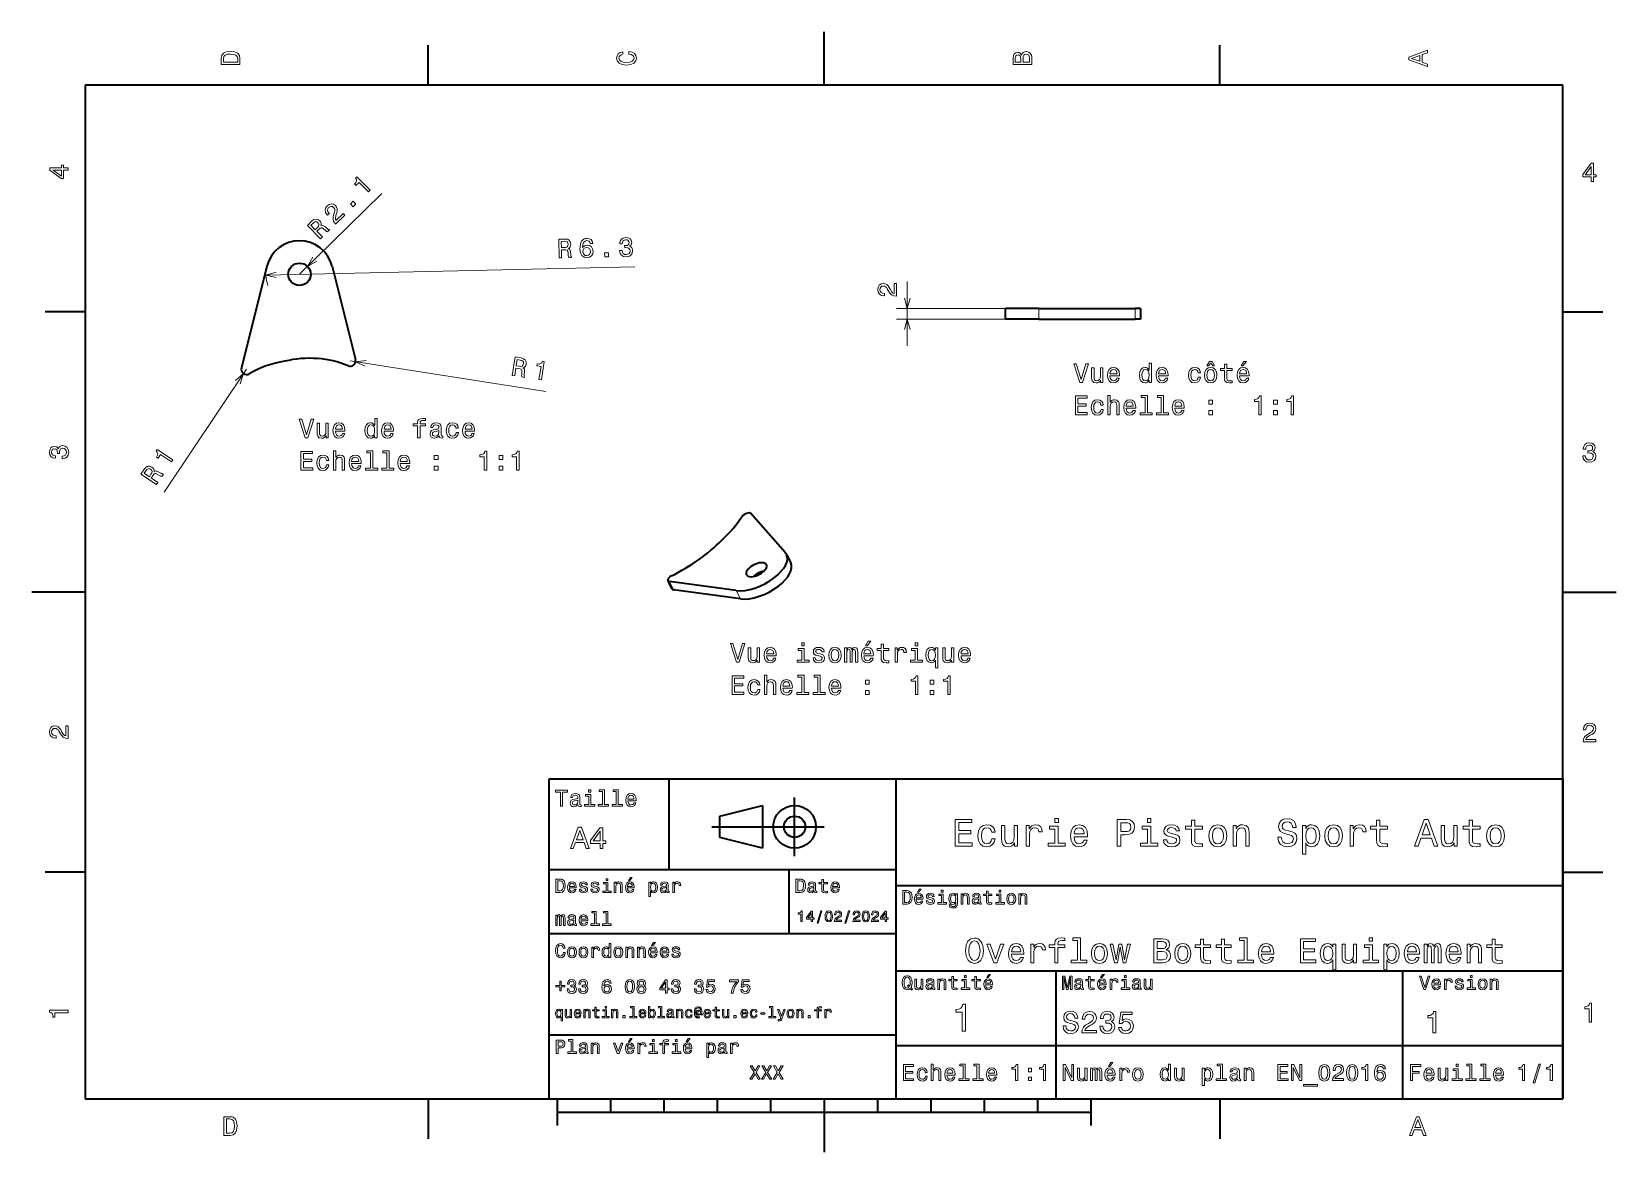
# Model space of a CAD drawing. Extents: x 0 to 297, y 0 to 210.
import ezdxf

# ---------------------------------------------------------------- set-up
doc = ezdxf.new("R2010")
doc.units = 0

msp = doc.modelspace()

# ---------------------------------------------------------------- linework, layer by layer
at = {"color": 7, "lineweight": 35, "ltscale": 0.25}
for p, q in [((148.5, 200), (148.5, 210)), ((10, 105), (0, 105)), ((287, 105), (297, 105)), ((192, 10), (192, 20)), ((148.5, 10), (148.5, 0))]:
    msp.add_line(p, q, dxfattribs=at)
at = {"color": 7, "lineweight": 35, "ltscale": 0.1875}
for p, q in [((74.300003, 200), (74.300003, 207.5)), ((222.699997, 200), (222.699997, 207.5)), ((10, 157.5), (2.5, 157.5)), ((287, 157.5), (294.5, 157.5)), ((10, 52.5), (2.5, 52.5)), ((287, 52.5), (294.5, 52.5)), ((74.300003, 10), (74.300003, 2.5)), ((222.699997, 10), (222.699997, 2.5))]:
    msp.add_line(p, q, dxfattribs=at)
at = {"color": 7, "lineweight": 35}
for p, q in [((287, 200), (10, 200)), ((10, 200), (10, 10)), ((287, 10), (287, 200)), ((97, 10), (97, 70)), ((97, 70), (287, 70)), ((162, 10), (162, 70)), ((287, 70), (287, 10)), ((127.5, 61), (148.5, 61)), ((97, 53), (162, 53)), ((162, 50), (287, 50)), ((97, 41), (162, 41)), ((162, 34), (287, 34)), ((257, 10), (257, 34)), ((97, 22), (162, 22)), ((162, 20), (287, 20)), ((10, 10), (287, 10)), ((97, 10), (287, 10)), ((98.5, 7.5), (198.5, 7.5))]:
    msp.add_line(p, q, dxfattribs=at)
at = {"color": 7, "lineweight": 13}
for p, q in [((50.193607, 164.533295), (65.654099, 179.680573)), ((43.895187, 164.392166), (113.046112, 165.941681)), ((186.795242, 158.134552), (162.102509, 158.134552)), ((204.84343, 156.134552), (162.102509, 156.134552)), ((40.284283, 146.763214), (24.815851, 123.71743)), ((59.715645, 148.311172), (96.358887, 142.574966))]:
    msp.add_line(p, q, dxfattribs=at)
at = {"color": 7, "lineweight": 35, "ltscale": 0.491096}
msp.add_line((44.081989, 166.062378), (39.314182, 147.005936), dxfattribs=at)
at = {"color": 7, "lineweight": 35, "ltscale": 0.451204}
msp.add_line((56.305225, 166.062378), (60.685745, 148.553879), dxfattribs=at)
at = {"color": 7, "lineweight": 13, "ltscale": 0.3006}
msp.add_line((164.102509, 151.134552), (164.102509, 163.158539), dxfattribs=at)
at = {"color": 7, "lineweight": 35, "ltscale": 0.00471}
for p, q in [((182.683624, 158.134552), (182.495239, 158.134552)), ((182.683624, 156.134552), (182.495239, 156.134552))]:
    msp.add_line(p, q, dxfattribs=at)
at = {"color": 7, "lineweight": 35, "ltscale": 0.05}
for p, q in [((182.495239, 156.134552), (182.495239, 158.134552)), ((207.84343, 158.134552), (207.84343, 156.134552))]:
    msp.add_line(p, q, dxfattribs=at)
at = {"color": 7, "lineweight": 35, "ltscale": 0.15279}
for p, q in [((188.795242, 158.134552), (182.683624, 158.134552)), ((188.795242, 156.134552), (182.683624, 156.134552))]:
    msp.add_line(p, q, dxfattribs=at)
at = {"color": 7, "lineweight": 13, "ltscale": 0.05}
for p, q in [((188.795242, 156.134552), (188.795242, 158.134552)), ((206.84343, 158.134552), (206.84343, 156.134552))]:
    msp.add_line(p, q, dxfattribs=at)
at = {"color": 7, "lineweight": 35, "ltscale": 0.451205}
for p, q in [((188.795242, 158.134552), (206.84343, 158.134552)), ((188.795242, 156.134552), (206.84343, 156.134552))]:
    msp.add_line(p, q, dxfattribs=at)
at = {"color": 7, "lineweight": 35, "ltscale": 0.025}
for p, q in [((207.84343, 158.134552), (206.84343, 158.134552)), ((207.84343, 156.134552), (206.84343, 156.134552))]:
    msp.add_line(p, q, dxfattribs=at)
at = {"color": 7, "lineweight": 35, "ltscale": 0.244662}
msp.add_line((141.256134, 112.344383), (134.785355, 119.686333), dxfattribs=at)
at = {"color": 7, "lineweight": 35, "ltscale": 0.043699}
for p, q in [((141.473755, 112.024025), (142.261902, 110.463852)), ((120.019516, 105.579514), (119.231369, 107.139687))]:
    msp.add_line(p, q, dxfattribs=at)
at = {"color": 7, "lineweight": 35, "ltscale": 0.316249}
for p, q in [((132.059204, 105.28569), (119.522133, 106.971924)), ((132.847351, 103.725517), (120.310287, 105.411751))]:
    msp.add_line(p, q, dxfattribs=at)
at = {"color": 7, "lineweight": 13, "ltscale": 0.043699}
for p, q in [((120.310287, 105.411751), (119.522133, 106.971924)), ((132.059204, 105.28569), (132.847351, 103.725517))]:
    msp.add_line(p, q, dxfattribs=at)
at = {"color": 7, "lineweight": 35, "ltscale": 0.425}
msp.add_line((119.5, 53), (119.5, 70), dxfattribs=at)
at = {"color": 7, "lineweight": 35, "ltscale": 0.275}
msp.add_line((143, 55.5), (143, 66.5), dxfattribs=at)
at = {"color": 7, "lineweight": 35, "ltscale": 0.206155}
for p, q in [((129, 63), (137, 65)), ((137, 57), (129, 59))]:
    msp.add_line(p, q, dxfattribs=at)
at = {"color": 7, "lineweight": 35, "ltscale": 0.1}
msp.add_line((129, 59), (129, 63), dxfattribs=at)
at = {"color": 7, "lineweight": 35, "ltscale": 0.2}
msp.add_line((137, 65), (137, 57), dxfattribs=at)
at = {"color": 7, "lineweight": 35, "ltscale": 0.3}
msp.add_line((142, 41), (142, 53), dxfattribs=at)
at = {"color": 7, "lineweight": 35, "ltscale": 0.35}
msp.add_line((192, 20), (192, 34), dxfattribs=at)
at = {"color": 7, "lineweight": 35, "ltscale": 0.125}
for p, q in [((98.5, 10), (98.5, 5)), ((198.5, 10), (198.5, 5))]:
    msp.add_line(p, q, dxfattribs=at)
at = {"color": 7, "lineweight": 35, "ltscale": 0.0625}
for p, q in [((108.5, 10), (108.5, 7.5)), ((118.5, 10), (118.5, 7.5)), ((128.5, 10), (128.5, 7.5)), ((138.5, 10), (138.5, 7.5)), ((158.5, 10), (158.5, 7.5)), ((168.5, 10), (168.5, 7.5)), ((178.5, 10), (178.5, 7.5)), ((188.5, 10), (188.5, 7.5))]:
    msp.add_line(p, q, dxfattribs=at)
at = {"color": 7, "lineweight": 13}
for points in [[(35.533215, 204.994965), (35.533215, 203.829971), (39.033215, 203.829971), (39.033215, 204.994965), (38.922264, 205.544678), (38.584366, 205.953171), (38.034657, 206.205338), (37.283215, 206.296112), (36.516644, 206.215424), (36.21405, 206.114563), (35.971977, 205.973343), (35.644165, 205.56485), (35.563473, 205.297562)], [(35.951801, 204.959656), (36.027451, 205.342941), (36.259438, 205.605194), (36.672985, 205.761536), (37.283215, 205.811966), (37.873272, 205.756485), (38.286816, 205.600143), (38.533936, 205.332855), (38.614628, 204.959656), (38.614628, 204.298996), (35.951801, 204.298996)], [(111.93206, 205.817017), (112.35569, 205.716141), (112.658287, 205.549713), (112.844887, 205.317734), (112.905403, 205.045395), (112.814629, 204.71759), (112.54229, 204.460388), (112.098488, 204.28891), (111.483215, 204.233429), (110.872986, 204.28891), (110.424141, 204.455338), (110.151802, 204.71254), (110.055984, 205.045395), (110.106415, 205.287476), (110.247627, 205.494247), (110.474571, 205.655624), (110.787247, 205.766571), (110.787247, 206.245682), (110.308144, 206.094391), (109.94503, 205.832138), (109.718086, 205.474075), (109.637398, 205.045395), (109.763474, 204.510818), (110.116501, 204.10231), (110.696472, 203.840057), (111.483215, 203.749283), (112.269958, 203.840057), (112.84993, 204.10231), (113.208, 204.510818), (113.329041, 205.045395), (113.233215, 205.51442), (112.965927, 205.892654), (112.527161, 206.159943), (111.93206, 206.301163)], [(185.542007, 205.630417), (185.249496, 205.983429), (185.052811, 206.074219), (184.81073, 206.104477), (184.432495, 206.03891), (184.160156, 205.842224), (183.993729, 205.524506), (183.933212, 205.080704), (183.933212, 203.835022), (187.433212, 203.835022), (187.433212, 205.151306), (187.36261, 205.620331), (187.155838, 205.968307), (186.828018, 206.185165), (186.384216, 206.260818), (186.08667, 206.215424), (185.839554, 206.094391), (185.65799, 205.897705)], [(185.385666, 204.984879), (185.385666, 204.298996), (184.351807, 204.298996), (184.351807, 205.025223), (184.382065, 205.297562), (184.472839, 205.489197), (184.629181, 205.605194), (184.86116, 205.645538), (185.093155, 205.600143), (185.254532, 205.479111), (185.355408, 205.272339)], [(187.014618, 205.095825), (187.014618, 204.298996), (185.809296, 204.298996), (185.809296, 205.050446), (185.844589, 205.368164), (185.9505, 205.595108), (186.132065, 205.731277), (186.394302, 205.776657), (186.671692, 205.731277), (186.863327, 205.605194), (186.979324, 205.393372)], [(261.633209, 203.466858), (261.633209, 203.930847), (260.604401, 204.298996), (260.604401, 205.695969), (261.633209, 206.064133), (261.633209, 206.538193), (258.128174, 205.257217), (258.128174, 204.742798)], [(260.17572, 204.460388), (258.632477, 205), (260.17572, 205.539627)], [(6.833213, 184.02739), (6.833213, 184.481277), (5.965778, 184.481277), (5.965778, 184.98056), (5.56232, 184.98056), (5.56232, 184.481277), (3.408862, 184.481277), (3.408862, 184.022339), (5.521974, 182.489197), (5.965778, 182.489197), (5.965778, 184.02739)], [(292.277374, 181.916794), (292.731262, 181.916794), (292.731262, 182.784225), (293.23056, 182.784225), (293.23056, 183.187683), (292.731262, 183.187683), (292.731262, 185.341141), (292.272339, 185.341141), (290.739197, 183.228027), (290.739197, 182.784225), (292.277374, 182.784225)], [(291.162842, 183.187683), (292.277374, 184.756134), (292.277374, 183.187683)], [(5.56232, 182.912827), (3.993876, 184.02739), (5.56232, 184.02739)], [(63.105267, 179.983292), (63.433086, 180.304474), (60.966019, 182.822556), (60.721058, 182.58255), (60.87151, 182.299271), (60.886528, 182.024521), (60.773102, 181.743942), (60.527554, 181.446884), (60.778145, 181.191116), (61.361732, 181.762878)], [(60.252884, 177.18869), (60.750015, 177.675751), (60.224129, 178.212509), (59.726997, 177.725449)], [(56.9538, 173.956451), (58.672146, 175.639984), (58.368618, 175.949799), (57.010509, 174.619202), (56.920277, 174.862625), (56.912315, 175.130188), (57.061596, 175.77771), (57.168255, 176.094025), (57.25425, 176.481873), (57.247089, 176.827881), (57.13612, 177.135712), (56.935673, 177.412369), (56.577957, 177.654968), (56.175705, 177.726837), (55.768097, 177.624023), (55.380131, 177.349823), (55.094299, 176.949768), (54.997208, 176.522797), (55.092602, 176.086731), (55.384377, 175.67363), (55.433788, 175.623199), (55.761604, 175.944366), (55.733372, 175.97319), (55.525791, 176.249924), (55.446587, 176.52533), (55.488548, 176.792374), (55.65506, 177.033173), (55.899296, 177.201859), (56.142433, 177.263565), (56.380947, 177.221893), (56.589912, 177.080673), (56.727051, 176.890259), (56.796253, 176.682709), (56.800976, 176.447281), (56.748352, 176.183914), (56.64875, 175.860397), (56.514542, 175.291168), (56.498917, 174.809875), (56.633572, 174.376984), (56.943211, 173.967255)], [(54.146496, 171.206024), (54.481522, 171.534256), (53.447399, 172.589767), (53.789627, 172.925064), (54.052383, 173.161316), (54.260303, 173.266174), (54.46323, 173.231995), (54.707489, 173.054749), (55.043152, 172.748184), (55.273003, 172.556824), (55.439758, 172.473083), (55.818012, 172.843674), (55.750954, 172.912125), (55.569275, 172.931808), (55.356926, 173.090897), (54.936413, 173.469666), (54.58223, 173.708664), (54.407608, 173.721146), (54.210865, 173.662537), (54.266724, 173.893768), (54.244064, 174.118683), (54.15361, 174.340714), (53.988167, 174.552826), (53.641262, 174.806015), (53.274811, 174.891785), (52.902935, 174.795731), (52.532837, 174.524918), (51.697079, 173.706085)], [(52.739174, 174.126953), (52.980099, 174.320633), (53.202061, 174.403946), (53.422855, 174.373169), (53.649395, 174.206787), (53.818077, 173.962555), (53.844341, 173.74118), (53.742161, 173.513977), (53.532856, 173.273621), (53.1474, 172.895966), (52.332104, 173.728119)], [(98.854141, 167.624176), (99.323044, 167.634674), (99.289932, 169.111969), (99.768921, 169.122711), (100.1222, 169.115494), (100.345627, 169.049866), (100.470367, 168.8862), (100.527451, 168.589859), (100.562828, 168.136642), (100.599747, 167.839844), (100.6642, 167.664734), (101.193604, 167.67659), (101.191467, 167.7724), (101.072334, 167.910965), (101.026123, 168.172241), (100.97818, 168.73616), (100.883087, 169.15271), (100.764183, 169.281219), (100.580521, 169.37294), (100.779373, 169.50351), (100.916595, 169.683136), (101.00238, 169.907013), (101.026642, 170.174927), (100.946571, 170.596863), (100.737778, 170.909988), (100.400711, 171.094131), (99.945465, 171.149506), (98.775726, 171.123291)], [(99.823975, 170.718002), (100.132217, 170.694641), (100.351166, 170.603699), (100.491257, 170.430283), (100.542847, 170.153992), (100.498978, 169.860428), (100.366798, 169.680908), (100.136902, 169.584961), (99.819824, 169.552628), (99.280334, 169.540543), (99.254234, 170.705231)], [(105.166298, 170.323181), (105.061348, 170.729431), (104.832718, 171.026978), (104.48558, 171.210876), (104.040421, 171.266479), (103.743729, 171.224533), (103.488739, 171.122971), (103.26535, 170.961578), (103.078728, 170.735443), (102.933685, 170.454742), (102.83033, 170.114441), (102.768661, 169.714554), (102.758553, 169.265366), (102.85527, 168.551208), (103.11396, 168.03743), (103.519287, 167.733749), (104.066185, 167.640076), (104.553223, 167.741791), (104.921021, 167.987122), (105.154671, 168.365646), (105.229767, 168.841522), (105.133316, 169.318573), (104.893143, 169.681442), (104.529968, 169.90535), (104.084465, 169.976074), (103.607742, 169.864502), (103.256195, 169.569092), (103.319397, 170.125412), (103.471817, 170.527344), (103.713562, 170.769852), (104.054611, 170.8582), (104.30761, 170.823517), (104.501579, 170.721924), (104.631577, 170.548279), (104.702438, 170.312775)], [(104.740807, 168.825516), (104.692459, 168.506622), (104.556717, 168.261444), (104.333435, 168.095016), (104.052216, 168.038269), (103.753616, 168.082031), (103.523224, 168.233246), (103.371582, 168.471985), (103.319092, 168.788605), (103.362503, 169.102341), (103.498367, 169.342484), (103.726913, 169.498932), (104.038269, 169.561401), (104.311775, 169.512039), (104.53186, 169.370682), (104.678345, 169.136871)], [(110.188477, 168.977844), (110.189262, 168.942551), (110.280777, 168.460327), (110.525887, 168.102631), (110.90419, 167.879059), (111.400223, 167.804413), (111.922668, 167.901871), (112.310966, 168.132538), (112.555161, 168.491119), (112.635742, 168.94693), (112.588745, 169.2435), (112.472397, 169.483032), (112.286705, 169.665512), (112.041641, 169.796234), (112.363266, 170.075836), (112.469513, 170.512039), (112.385071, 170.903625), (112.161606, 171.196243), (111.804489, 171.374878), (111.318985, 171.429581), (110.86702, 171.338745), (110.524094, 171.1091), (110.305115, 170.751083), (110.23999, 170.280487), (110.240784, 170.245193), (110.689522, 170.255249), (110.722626, 170.578827), (110.848518, 170.813705), (111.057114, 170.959625), (111.35347, 171.016708), (111.616547, 170.982239), (111.810516, 170.880661), (111.930328, 170.711823), (111.980896, 170.480911), (111.941055, 170.232849), (111.823776, 170.063751), (111.614273, 169.95816), (111.32756, 169.921478), (111.130814, 169.922104), (111.13974, 169.523788), (111.386566, 169.539413), (111.705231, 169.50116), (111.944916, 169.385452), (112.090492, 169.191986), (112.146675, 168.935974), (112.097763, 168.642303), (111.956406, 168.422211), (111.727524, 168.280884), (111.420982, 168.228607), (111.102211, 168.271912), (110.86689, 168.417984), (110.715256, 168.656708), (110.652328, 168.988251)], [(107.400696, 167.815674), (108.096481, 167.831268), (108.079651, 168.58252), (107.383865, 168.566925)], [(162.102509, 160.409973), (162.102509, 162.815598), (161.668793, 162.815598), (161.668793, 160.914291), (161.431763, 161.020203), (161.235077, 161.201767), (160.876999, 161.761566), (160.725708, 162.059113), (160.50885, 162.391968), (160.256683, 162.628998), (159.959137, 162.765167), (159.621231, 162.815598), (159.197601, 162.729858), (158.864746, 162.492828), (158.652939, 162.129715), (158.577286, 161.66069), (158.663025, 161.176544), (158.900055, 160.808395), (159.27829, 160.571365), (159.777573, 160.490662), (159.848175, 160.490662), (159.848175, 160.9496), (159.807831, 160.9496), (159.464905, 160.994995), (159.212738, 161.131165), (159.051361, 161.348022), (158.99588, 161.635483), (159.04631, 161.927994), (159.172394, 162.144852), (159.36908, 162.286057), (159.616196, 162.336487), (159.848175, 162.301178), (160.044861, 162.205368), (160.216339, 162.043976), (160.36763, 161.822083), (160.529022, 161.524536), (160.841705, 161.030289), (161.174545, 160.682312), (161.578003, 160.47554), (162.087372, 160.409973)], [(90.069885, 145.583817), (90.533264, 145.511276), (90.761795, 146.971161), (91.235138, 146.897064), (91.581581, 146.827515), (91.789894, 146.72345), (91.883736, 146.540298), (91.887543, 146.238525), (91.842255, 145.786209), (91.826134, 145.487549), (91.858627, 145.303802), (92.38179, 145.221909), (92.396606, 145.316574), (92.303848, 145.47403), (92.30455, 145.739365), (92.357025, 146.302856), (92.337067, 146.729675), (92.242744, 146.877167), (92.078194, 146.999908), (92.296997, 147.093277), (92.463806, 147.245819), (92.587814, 147.451019), (92.659042, 147.710403), (92.654808, 148.139862), (92.504639, 148.48497), (92.205429, 148.725784), (91.767143, 148.860748), (90.611191, 149.041702)], [(91.571304, 148.45752), (91.87056, 148.380035), (92.069984, 148.251831), (92.177216, 148.056381), (92.179161, 147.77533), (92.084091, 147.494141), (91.922272, 147.340805), (91.679031, 147.287003), (91.361237, 147.311218), (90.828094, 147.394684), (91.00827, 148.545654)], [(95.078773, 144.799713), (95.532181, 144.728745), (96.077393, 148.211548), (95.738571, 148.264572), (95.601311, 147.974686), (95.389961, 147.798477), (95.097198, 147.721802), (94.712288, 147.741211), (94.656906, 147.387451), (95.464081, 147.261093)], [(197.56488, 147.782974), (196.687347, 144.802414), (195.784622, 147.782974), (195.305511, 147.782974), (196.435196, 144.277924), (196.939514, 144.277924), (198.043976, 147.782974)], [(200.767319, 146.98613), (200.323517, 146.98613), (200.323517, 145.422729), (200.273087, 145.059631), (200.126831, 144.797379), (199.899887, 144.635986), (199.602341, 144.585556), (199.365311, 144.6259), (199.214005, 144.746948), (199.128281, 144.95372), (199.108109, 145.246216), (199.108109, 146.98613), (198.664307, 146.98613), (198.664307, 145.205872), (198.679428, 144.847809), (198.775253, 144.550262), (199.067764, 144.277924), (199.536774, 144.182098), (199.78894, 144.217407), (200.005798, 144.308182), (200.192398, 144.464523), (200.343689, 144.691467), (200.343689, 144.277924), (200.767319, 144.277924)], [(202.103775, 145.503433), (203.878998, 145.503433), (203.884033, 145.710205), (203.803345, 146.290176), (203.581451, 146.723892), (203.228424, 146.98613), (202.759399, 147.081955), (202.300461, 146.981094), (201.947433, 146.698669), (201.72049, 146.239746), (201.639801, 145.634552), (201.715454, 145.014236), (201.942398, 144.560349), (202.290375, 144.277924), (202.744263, 144.182098), (203.137634, 144.247665), (203.460403, 144.419128), (203.697433, 144.691467), (203.833603, 145.054581), (203.394852, 145.054581), (203.304062, 144.852844), (203.172943, 144.701553), (202.799744, 144.580521), (202.512283, 144.635986), (202.295425, 144.8125), (202.154205, 145.099976), (202.103775, 145.488297)], [(202.103775, 145.876633), (202.159256, 146.224609), (202.295425, 146.481812), (202.502197, 146.638153), (202.774536, 146.693634), (203.041824, 146.638153), (203.248596, 146.481812), (203.37468, 146.224609), (203.420059, 145.876633)], [(209.451767, 144.696518), (209.451767, 144.277924), (209.895569, 144.277924), (209.895569, 147.898956), (209.456802, 147.898956), (209.456802, 146.572586), (209.118912, 146.955872), (208.91214, 147.046661), (208.67511, 147.081955), (208.246429, 146.981094), (207.913574, 146.698669), (207.696716, 146.244781), (207.621078, 145.634552), (207.696716, 145.024323), (207.913574, 144.565384), (208.246429, 144.277924), (208.67511, 144.182098), (208.91214, 144.217407), (209.123947, 144.308182)], [(208.750748, 146.683548), (209.043259, 146.612946), (209.265167, 146.41626), (209.396286, 146.08844), (209.446716, 145.634552), (209.396286, 145.175613), (209.265167, 144.847809), (209.043259, 144.646072), (208.750748, 144.580521), (208.473373, 144.646072), (208.261566, 144.847809), (208.120346, 145.180664), (208.074966, 145.634552), (208.120346, 146.083405), (208.261566, 146.411209), (208.473373, 146.612946)], [(211.211853, 145.503433), (212.987061, 145.503433), (212.992111, 145.710205), (212.911423, 146.290176), (212.689514, 146.723892), (212.336487, 146.98613), (211.867462, 147.081955), (211.408539, 146.981094), (211.055511, 146.698669), (210.828568, 146.239746), (210.747879, 145.634552), (210.823517, 145.014236), (211.050461, 144.560349), (211.398453, 144.277924), (211.852341, 144.182098), (212.245712, 144.247665), (212.568481, 144.419128), (212.805511, 144.691467), (212.941681, 145.054581), (212.502914, 145.054581), (212.41214, 144.852844), (212.281006, 144.701553), (211.907822, 144.580521), (211.620346, 144.635986), (211.403488, 144.8125), (211.262283, 145.099976), (211.211853, 145.488297)], [(211.211853, 145.876633), (211.267319, 146.224609), (211.403488, 146.481812), (211.61026, 146.638153), (211.882599, 146.693634), (212.149887, 146.638153), (212.356659, 146.481812), (212.482742, 146.224609), (212.528137, 145.876633)], [(218.620346, 146.08844), (219.059113, 146.08844), (218.968338, 146.491898), (218.75148, 146.809631), (218.413574, 147.006317), (217.974823, 147.081955), (217.490662, 146.981094), (217.122513, 146.698669), (216.890533, 146.239746), (216.80983, 145.624466), (216.885483, 145.014236), (217.112427, 144.560349), (217.47049, 144.277924), (217.959686, 144.182098), (218.393402, 144.257751), (218.731308, 144.469559), (218.963287, 144.802414), (219.064148, 145.246216), (218.640533, 145.246216), (218.56488, 144.963806), (218.42366, 144.751984), (218.221939, 144.620865), (217.974823, 144.580521), (217.667175, 144.646072), (217.445282, 144.847809), (217.309113, 145.175613), (217.263718, 145.639587), (217.309113, 146.093491), (217.450317, 146.421295), (217.677277, 146.623032), (217.974823, 146.693634), (218.237061, 146.648239), (218.433746, 146.532242), (218.56488, 146.340607)], [(219.800461, 145.629501), (219.881165, 145.014236), (220.113144, 144.560349), (220.481308, 144.277924), (220.97554, 144.182098), (221.464737, 144.277924), (221.832886, 144.555298), (222.06488, 145.009186), (222.150604, 145.629501), (222.06488, 146.244781), (221.832886, 146.70372), (221.464737, 146.981094), (220.97554, 147.081955), (220.481308, 146.981094), (220.113144, 146.698669), (219.881165, 146.244781)], [(220.254364, 147.354294), (220.55191, 147.354294), (220.980576, 147.914093), (221.404205, 147.354294), (221.701767, 147.354294), (221.222656, 148.211639), (220.73851, 148.211639)], [(220.254364, 145.634552), (220.299744, 146.08844), (220.440948, 146.41626), (220.667908, 146.617981), (220.97554, 146.688583), (221.278137, 146.617981), (221.505081, 146.421295), (221.646286, 146.08844), (221.696716, 145.634552), (221.646286, 145.175613), (221.505081, 144.842758), (221.278137, 144.641037), (220.97554, 144.57547), (220.667908, 144.641037), (220.440948, 144.842758), (220.299744, 145.175613)], [(223.562714, 146.51712), (223.562714, 145.160492), (223.592972, 144.721725), (223.734192, 144.419128), (224.016602, 144.242615), (224.495712, 144.182098), (225.020203, 144.207321), (225.020203, 144.590607), (224.636917, 144.560349), (224.28894, 144.600693), (224.102341, 144.726776), (224.021652, 144.938583), (224.006516, 145.23613), (224.006516, 146.51712), (225.020203, 146.51712), (225.020203, 146.895355), (224.006516, 146.895355), (224.006516, 147.687149), (223.562714, 147.687149), (223.562714, 146.895355), (222.796143, 146.895355), (222.796143, 146.51712)], [(226.391968, 145.503433), (228.167175, 145.503433), (228.172226, 145.710205), (228.091522, 146.290176), (227.869629, 146.723892), (227.516602, 146.98613), (227.047577, 147.081955), (226.588654, 146.981094), (226.235626, 146.698669), (226.008682, 146.239746), (225.927979, 145.634552), (226.003632, 145.014236), (226.230576, 144.560349), (226.578568, 144.277924), (227.032455, 144.182098), (227.425827, 144.247665), (227.748596, 144.419128), (227.985626, 144.691467), (228.121796, 145.054581), (227.683029, 145.054581), (227.592255, 144.852844), (227.461121, 144.701553), (227.087921, 144.580521), (226.800461, 144.635986), (226.583603, 144.8125), (226.442398, 145.099976), (226.391968, 145.488297)], [(226.391968, 145.876633), (226.447433, 146.224609), (226.583603, 146.481812), (226.790375, 146.638153), (227.062714, 146.693634), (227.330002, 146.638153), (227.536774, 146.481812), (227.662857, 146.224609), (227.708252, 145.876633)], [(226.6996, 147.354294), (226.997147, 147.354294), (227.698151, 148.211639), (227.203918, 148.211639)], [(195.628281, 138.231094), (197.84729, 138.231094), (197.84729, 138.654724), (196.092255, 138.654724), (196.092255, 139.83989), (197.655655, 139.83989), (197.655655, 140.258469), (196.092255, 140.258469), (196.092255, 141.307465), (197.806946, 141.307465), (197.806946, 141.731094), (195.628281, 141.731094)], [(200.404205, 140.041611), (200.842972, 140.041611), (200.752197, 140.445068), (200.535339, 140.762802), (200.197433, 140.959488), (199.758682, 141.035126), (199.274536, 140.934265), (198.906372, 140.65184), (198.674393, 140.192917), (198.593689, 139.577637), (198.669342, 138.967407), (198.896286, 138.513519), (199.254364, 138.231094), (199.743546, 138.135269), (200.177261, 138.210922), (200.515167, 138.422729), (200.747147, 138.755585), (200.848022, 139.199387), (200.424393, 139.199387), (200.34874, 138.916977), (200.20752, 138.705154), (200.005798, 138.574036), (199.758682, 138.533691), (199.45105, 138.599243), (199.229141, 138.80098), (199.092972, 139.128784), (199.047577, 139.592773), (199.092972, 140.046661), (199.234177, 140.374466), (199.461136, 140.576202), (199.758682, 140.646805), (200.02092, 140.60141), (200.217621, 140.485413), (200.34874, 140.293777)], [(201.715454, 138.231094), (202.159256, 138.231094), (202.159256, 139.794495), (202.204651, 140.152557), (202.350891, 140.41481), (202.57785, 140.576202), (202.880432, 140.636719), (203.122513, 140.586288), (203.273804, 140.450119), (203.349457, 140.223175), (203.37468, 139.920578), (203.37468, 138.231094), (203.818481, 138.231094), (203.818481, 140.011353), (203.798309, 140.369415), (203.70752, 140.666977), (203.409973, 140.939301), (202.945999, 141.035126), (202.693832, 140.999832), (202.476974, 140.904007), (202.295425, 140.752701), (202.159256, 140.545929), (202.159256, 141.852127), (201.715454, 141.852127)], [(205.139801, 139.456604), (206.915024, 139.456604), (206.920059, 139.663376), (206.839371, 140.243347), (206.617462, 140.677063), (206.26445, 140.939301), (205.795425, 141.035126), (205.336487, 140.934265), (204.983459, 140.65184), (204.756516, 140.192917), (204.675827, 139.587723), (204.75148, 138.967407), (204.978424, 138.513519), (205.326401, 138.231094), (205.780289, 138.135269), (206.17366, 138.200836), (206.496429, 138.372299), (206.733459, 138.644638), (206.869629, 139.007751), (206.430878, 139.007751), (206.340088, 138.806015), (206.208969, 138.654724), (205.83577, 138.533691), (205.548309, 138.589157), (205.331451, 138.765671), (205.190231, 139.053146), (205.139801, 139.441467)], [(205.139801, 139.829803), (205.195282, 140.17778), (205.331451, 140.434982), (205.538223, 140.591324), (205.810547, 140.646805), (206.07785, 140.591324), (206.284622, 140.434982), (206.41069, 140.17778), (206.456085, 139.829803)], [(208.670059, 141.478928), (208.670059, 138.604294), (207.757233, 138.604294), (207.757233, 138.231094), (210.021652, 138.231094), (210.021652, 138.604294), (209.113861, 138.604294), (209.113861, 141.852127), (207.974091, 141.852127), (207.974091, 141.478928)], [(211.706085, 141.478928), (211.706085, 138.604294), (210.793259, 138.604294), (210.793259, 138.231094), (213.057678, 138.231094), (213.057678, 138.604294), (212.149887, 138.604294), (212.149887, 141.852127), (211.010117, 141.852127), (211.010117, 141.478928)], [(214.247879, 139.456604), (216.023087, 139.456604), (216.028137, 139.663376), (215.947449, 140.243347), (215.72554, 140.677063), (215.372513, 140.939301), (214.903488, 141.035126), (214.444565, 140.934265), (214.091537, 140.65184), (213.864594, 140.192917), (213.78389, 139.587723), (213.859543, 138.967407), (214.086487, 138.513519), (214.434479, 138.231094), (214.888367, 138.135269), (215.281738, 138.200836), (215.604507, 138.372299), (215.841537, 138.644638), (215.977692, 139.007751), (215.53894, 139.007751), (215.448166, 138.806015), (215.317032, 138.654724), (214.943832, 138.533691), (214.656372, 138.589157), (214.439514, 138.765671), (214.298309, 139.053146), (214.247879, 139.441467)], [(214.247879, 139.829803), (214.303345, 140.17778), (214.439514, 140.434982), (214.646286, 140.591324), (214.918625, 140.646805), (215.185913, 140.591324), (215.392685, 140.434982), (215.518768, 140.17778), (215.564148, 139.829803)], [(220.627563, 140.187866), (221.323517, 140.187866), (221.323517, 140.939301), (220.627563, 140.939301)], [(229.992828, 138.231094), (230.451752, 138.231094), (230.451752, 141.756317), (230.108826, 141.756317), (230.018036, 141.448669), (229.836487, 141.241898), (229.559113, 141.120865), (229.175827, 141.080521), (229.175827, 140.722443), (229.992828, 140.722443)], [(232.771637, 140.187866), (233.467606, 140.187866), (233.467606, 140.939301), (232.771637, 140.939301)], [(236.06488, 138.231094), (236.523804, 138.231094), (236.523804, 141.756317), (236.180862, 141.756317), (236.090088, 141.448669), (235.908539, 141.241898), (235.631149, 141.120865), (235.247864, 141.080521), (235.247864, 140.722443), (236.06488, 140.722443)], [(52.3955, 137.411636), (51.517979, 134.431076), (50.615238, 137.411636), (50.136131, 137.411636), (51.265816, 133.906586), (51.770138, 133.906586), (52.874607, 137.411636)], [(56.934402, 135.132095), (58.709621, 135.132095), (58.714664, 135.338867), (58.633972, 135.918839), (58.412071, 136.352554), (58.059044, 136.614792), (57.590023, 136.710617), (57.131088, 136.609756), (56.778065, 136.327332), (56.551117, 135.868408), (56.470428, 135.263214), (56.546074, 134.642899), (56.773022, 134.189011), (57.121002, 133.906586), (57.574894, 133.81076), (57.968266, 133.876328), (58.291031, 134.047791), (58.528065, 134.320129), (58.66423, 134.683243), (58.225471, 134.683243), (58.134693, 134.481506), (58.003567, 134.330215), (57.630371, 134.209183), (57.342907, 134.264648), (57.126045, 134.441162), (56.984837, 134.728638), (56.934402, 135.116959)], [(64.282387, 134.32518), (64.282387, 133.906586), (64.726189, 133.906586), (64.726189, 137.527618), (64.28743, 137.527618), (64.28743, 136.201248), (63.949532, 136.584534), (63.74276, 136.675323), (63.50573, 136.710617), (63.077057, 136.609756), (62.744202, 136.327332), (62.527344, 135.873444), (62.451694, 135.263214), (62.527344, 134.652985), (62.744202, 134.194046), (63.077057, 133.906586), (63.50573, 133.81076), (63.74276, 133.846069), (63.954575, 133.936844)], [(66.042473, 135.132095), (67.817688, 135.132095), (67.822731, 135.338867), (67.742043, 135.918839), (67.520142, 136.352554), (67.167114, 136.614792), (66.69809, 136.710617), (66.239159, 136.609756), (65.886131, 136.327332), (65.659187, 135.868408), (65.578499, 135.263214), (65.654144, 134.642899), (65.881088, 134.189011), (66.229073, 133.906586), (66.682961, 133.81076), (67.07634, 133.876328), (67.399101, 134.047791), (67.636131, 134.320129), (67.772301, 134.683243), (67.333542, 134.683243), (67.24276, 134.481506), (67.111633, 134.330215), (66.738441, 134.209183), (66.450974, 134.264648), (66.234116, 134.441162), (66.092903, 134.728638), (66.042473, 135.116959)], [(72.341461, 136.145782), (72.341461, 133.906586), (72.785271, 133.906586), (72.785271, 136.145782), (73.793915, 136.145782), (73.793915, 136.524017), (72.785271, 136.524017), (72.785271, 136.690445), (72.820572, 136.892181), (72.936569, 137.028351), (73.133255, 137.109039), (73.415672, 137.139297), (73.793915, 137.119125), (73.793915, 137.502411), (73.314804, 137.527618), (72.881088, 137.482239), (72.578499, 137.346069), (72.396942, 137.109039), (72.341461, 136.771133), (72.341461, 136.524017), (71.52951, 136.524017), (71.52951, 136.145782)], [(76.371002, 134.259613), (76.371002, 134.244476), (76.396217, 134.073013), (76.47187, 133.951981), (76.789589, 133.856155), (77.036713, 133.8965), (77.036713, 134.239441), (76.930801, 134.224304), (76.789589, 134.289871), (76.764374, 134.491608), (76.764374, 135.893616), (76.703857, 136.251694), (76.527344, 136.503845), (76.219711, 136.655151), (75.785988, 136.710617), (75.362358, 136.650101), (75.049683, 136.478638), (74.852997, 136.211334), (74.78743, 135.858322), (74.78743, 135.828049), (75.185844, 135.828049), (75.221146, 136.039871), (75.3321, 136.191162), (75.513657, 136.281952), (75.770859, 136.317245), (76.017975, 136.292038), (76.194489, 136.216385), (76.3004, 136.085266), (76.335701, 135.903702), (76.315529, 135.691895), (76.234833, 135.585983), (76.033112, 135.535553), (75.654861, 135.495209), (75.221146, 135.404419), (74.913513, 135.243042), (74.731956, 134.990875), (74.676483, 134.617676), (74.726913, 134.284821), (74.883255, 134.037704), (75.135414, 133.881363), (75.483398, 133.825897), (75.952415, 133.931808)], [(79.523018, 135.717102), (79.961777, 135.717102), (79.871002, 136.12056), (79.654144, 136.438293), (79.316246, 136.634979), (78.877487, 136.710617), (78.393341, 136.609756), (78.025177, 136.327332), (77.793198, 135.868408), (77.712502, 135.253128), (77.788147, 134.642899), (78.015091, 134.189011), (78.373169, 133.906586), (78.862358, 133.81076), (79.296074, 133.886414), (79.633972, 134.098221), (79.865959, 134.431076), (79.966827, 134.874878), (79.543198, 134.874878), (79.467545, 134.592468), (79.326332, 134.380646), (79.124603, 134.249527), (78.877487, 134.209183), (78.569855, 134.274734), (78.347946, 134.476471), (78.211777, 134.804276), (78.166389, 135.26825), (78.211777, 135.722153), (78.352989, 136.049957), (78.579941, 136.251694), (78.877487, 136.322296), (79.139732, 136.276901), (79.336418, 136.160904), (79.467545, 135.969269)], [(81.222588, 135.132095), (82.997803, 135.132095), (83.002846, 135.338867), (82.92215, 135.918839), (82.700256, 136.352554), (82.347229, 136.614792), (81.878204, 136.710617), (81.419273, 136.609756), (81.066246, 136.327332), (80.839302, 135.868408), (80.758606, 135.263214), (80.834259, 134.642899), (81.061203, 134.189011), (81.409187, 133.906586), (81.863075, 133.81076), (82.256454, 133.876328), (82.579216, 134.047791), (82.816246, 134.320129), (82.952415, 134.683243), (82.513657, 134.683243), (82.422874, 134.481506), (82.291748, 134.330215), (81.918549, 134.209183), (81.631088, 134.264648), (81.41423, 134.441162), (81.273018, 134.728638), (81.222588, 135.116959)], [(220.627563, 138.231094), (221.323517, 138.231094), (221.323517, 138.982529), (220.627563, 138.982529)], [(232.771637, 138.231094), (233.467606, 138.231094), (233.467606, 138.982529), (232.771637, 138.982529)], [(55.59795, 136.614792), (55.154144, 136.614792), (55.154144, 135.051392), (55.103714, 134.688293), (54.957458, 134.426041), (54.730515, 134.264648), (54.432964, 134.214218), (54.19593, 134.254562), (54.044636, 134.37561), (53.9589, 134.582382), (53.938728, 134.874878), (53.938728, 136.614792), (53.494923, 136.614792), (53.494923, 134.834534), (53.510052, 134.476471), (53.605873, 134.178925), (53.89838, 133.906586), (54.367401, 133.81076), (54.61956, 133.846069), (54.836422, 133.936844), (55.023022, 134.093185), (55.174316, 134.320129), (55.174316, 133.906586), (55.59795, 133.906586)], [(56.934402, 135.505295), (56.98988, 135.853271), (57.126045, 136.110474), (57.332817, 136.266815), (57.605152, 136.322296), (57.872444, 136.266815), (58.079216, 136.110474), (58.205299, 135.853271), (58.250687, 135.505295)], [(63.581379, 136.31221), (63.873886, 136.241608), (64.095787, 136.044922), (64.226913, 135.717102), (64.277344, 135.263214), (64.226913, 134.804276), (64.095787, 134.476471), (63.873886, 134.274734), (63.581379, 134.209183), (63.304001, 134.274734), (63.092186, 134.476471), (62.950974, 134.809326), (62.905586, 135.263214), (62.950974, 135.712067), (63.092186, 136.039871), (63.304001, 136.241608)], [(66.042473, 135.505295), (66.097946, 135.853271), (66.234116, 136.110474), (66.440887, 136.266815), (66.713226, 136.322296), (66.980515, 136.266815), (67.187286, 136.110474), (67.31337, 135.853271), (67.358757, 135.505295)], [(76.320572, 134.854706), (76.260056, 134.592468), (76.098671, 134.390732), (75.856598, 134.259613), (75.559044, 134.214218), (75.367401, 134.239441), (75.231232, 134.320129), (75.1455, 134.461334), (75.120285, 134.65802), (75.140457, 134.834534), (75.221146, 134.960617), (75.543915, 135.101837), (75.952415, 135.162354), (76.320572, 135.283386)], [(81.222588, 135.505295), (81.278061, 135.853271), (81.41423, 136.110474), (81.621002, 136.266815), (81.893341, 136.322296), (82.160629, 136.266815), (82.367401, 136.110474), (82.493484, 135.853271), (82.538864, 135.505295)], [(5.73379, 129.979111), (5.769093, 129.979111), (6.253242, 130.059799), (6.616354, 130.296829), (6.848343, 130.670029), (6.934078, 131.164276), (6.848343, 131.688766), (6.626441, 132.082138), (6.273415, 132.334305), (5.819525, 132.425079), (5.521974, 132.384735), (5.279899, 132.273788), (5.0933, 132.092224), (4.957133, 131.850143), (4.684798, 132.177963), (4.251081, 132.293961), (3.857709, 132.218307), (3.560158, 132.00145), (3.373559, 131.648422), (3.307997, 131.164276), (3.388689, 130.710388), (3.610591, 130.362396), (3.963617, 130.135452), (4.432637, 130.059799), (4.46794, 130.059799), (4.46794, 130.508652), (4.145173, 130.548996), (3.913184, 130.680115), (3.771974, 130.891937), (3.721542, 131.189484), (3.761888, 131.451736), (3.867795, 131.643372), (4.039265, 131.759369), (4.271254, 131.804764), (4.518372, 131.759369), (4.684798, 131.638336), (4.785663, 131.426514), (4.815922, 131.139053), (4.810879, 130.942368), (5.209294, 130.942368), (5.199208, 131.189484), (5.244596, 131.507217), (5.365634, 131.744247), (5.56232, 131.885452), (5.819525, 131.935883), (6.112032, 131.880417), (6.328891, 131.734161), (6.465058, 131.502167), (6.510447, 131.194534), (6.460014, 130.876801), (6.308718, 130.644821), (6.066643, 130.498566), (5.73379, 130.443085)], [(26.199942, 129.368225), (26.455708, 129.749283), (23.528694, 131.713913), (23.337572, 131.429169), (23.542414, 131.182343), (23.612917, 130.916351), (23.55883, 130.618591), (23.378723, 130.277863), (23.676031, 130.078308), (24.131351, 130.756668)], [(50.4589, 127.859756), (52.677921, 127.859756), (52.677921, 128.283386), (50.922874, 128.283386), (50.922874, 129.468552), (52.486279, 129.468552), (52.486279, 129.887131), (50.922874, 129.887131), (50.922874, 130.936127), (52.637573, 130.936127), (52.637573, 131.359756), (50.4589, 131.359756)], [(56.546074, 127.859756), (56.98988, 127.859756), (56.98988, 129.423157), (57.035267, 129.781219), (57.181522, 130.043472), (57.408466, 130.204865), (57.71106, 130.265381), (57.953136, 130.214951), (58.104431, 130.078781), (58.18008, 129.851837), (58.205299, 129.54924), (58.205299, 127.859756), (58.649101, 127.859756), (58.649101, 129.640015), (58.628929, 129.998077), (58.538151, 130.295639), (58.240601, 130.567963), (57.776623, 130.663788), (57.52446, 130.628494), (57.307602, 130.532669), (57.126045, 130.381363), (56.98988, 130.174591), (56.98988, 131.480789), (56.546074, 131.480789)], [(63.500687, 131.10759), (63.500687, 128.232956), (62.58786, 128.232956), (62.58786, 127.859756), (64.852272, 127.859756), (64.852272, 128.232956), (63.944489, 128.232956), (63.944489, 131.480789), (62.804722, 131.480789), (62.804722, 131.10759)], [(66.536713, 131.10759), (66.536713, 128.232956), (65.623886, 128.232956), (65.623886, 127.859756), (67.88829, 127.859756), (67.88829, 128.232956), (66.980515, 128.232956), (66.980515, 131.480789), (65.840744, 131.480789), (65.840744, 131.10759)], [(84.823456, 127.859756), (85.282379, 127.859756), (85.282379, 131.384979), (84.939445, 131.384979), (84.848663, 131.077332), (84.667114, 130.87056), (84.389732, 130.749527), (84.006447, 130.709183), (84.006447, 130.351105), (84.823456, 130.351105)], [(90.895493, 127.859756), (91.354431, 127.859756), (91.354431, 131.384979), (91.01149, 131.384979), (90.920715, 131.077332), (90.739151, 130.87056), (90.461777, 130.749527), (90.078491, 130.709183), (90.078491, 130.351105), (90.895493, 130.351105)], [(290.729126, 130.51622), (290.729126, 130.480911), (290.809814, 129.996765), (291.046844, 129.633652), (291.420044, 129.401657), (291.914276, 129.315933), (292.438782, 129.401657), (292.832153, 129.623566), (293.08429, 129.976593), (293.175079, 130.430481), (293.134735, 130.728027), (293.023773, 130.970108), (292.842224, 131.156708), (292.600159, 131.292877), (292.927948, 131.565216), (293.043945, 131.998932), (292.968292, 132.392303), (292.751434, 132.68985), (292.398407, 132.87645), (291.914276, 132.942017), (291.460388, 132.861313), (291.112396, 132.63942), (290.885468, 132.286392), (290.809814, 131.817368), (290.809814, 131.782074), (291.258636, 131.782074), (291.299011, 132.104828), (291.430115, 132.336823), (291.641937, 132.478027), (291.939484, 132.528473), (292.201721, 132.488113), (292.393372, 132.382217), (292.509369, 132.210739), (292.554749, 131.97876), (292.509369, 131.731628), (292.388336, 131.565216), (292.176514, 131.46434), (291.889069, 131.434082), (291.692383, 131.439133), (291.692383, 131.04071), (291.939484, 131.050797), (292.257202, 131.005417), (292.494232, 130.884369), (292.635468, 130.687683), (292.685883, 130.430481), (292.630402, 130.13797), (292.484161, 129.921112), (292.252167, 129.784943), (291.944519, 129.739563), (291.626801, 129.789993), (291.394806, 129.941284), (291.248566, 130.183365), (291.193085, 130.51622)], [(23.374464, 125.158661), (23.635851, 125.548096), (22.408936, 126.371605), (22.675943, 126.769409), (22.88525, 127.0541), (23.067541, 127.198997), (23.27318, 127.206749), (23.548346, 127.082794), (23.939266, 126.850777), (24.203188, 126.710075), (24.383476, 126.661949), (24.678591, 127.101631), (24.59903, 127.155029), (24.417137, 127.137421), (24.176907, 127.250069), (23.68824, 127.535553), (23.292904, 127.697647), (23.119387, 127.674408), (22.938643, 127.577065), (22.946381, 127.814827), (22.878519, 128.030441), (22.744864, 128.229492), (22.539793, 128.40358), (22.148701, 128.581039), (21.772467, 128.590622), (21.427845, 128.421051), (21.120453, 128.080719), (20.468388, 127.109238)], [(21.403307, 127.732941), (21.59988, 127.971512), (21.800297, 128.098175), (22.022745, 128.112854), (22.278349, 127.995964), (22.493113, 127.791069), (22.563786, 127.579636), (22.509872, 127.336426), (22.353739, 127.058563), (22.053003, 126.610512), (21.085707, 127.259766)], [(55.234837, 129.670273), (55.673595, 129.670273), (55.582817, 130.07373), (55.365959, 130.391464), (55.028065, 130.58815), (54.589302, 130.663788), (54.105152, 130.562927), (53.736996, 130.280502), (53.505009, 129.821579), (53.424316, 129.206299), (53.499966, 128.596069), (53.72691, 128.142181), (54.08498, 127.859756), (54.574173, 127.763939), (55.007889, 127.839584), (55.345787, 128.051392), (55.577774, 128.384247), (55.678638, 128.828049), (55.255009, 128.828049), (55.179359, 128.545639), (55.038151, 128.333817), (54.836422, 128.202698), (54.589302, 128.162354), (54.281666, 128.227905), (54.059765, 128.429642), (53.923595, 128.757446), (53.878208, 129.221436), (53.923595, 129.675323), (54.064808, 130.003128), (54.291752, 130.204865), (54.589302, 130.275467), (54.851551, 130.230072), (55.048237, 130.114075), (55.179359, 129.92244)], [(59.970428, 129.085266), (61.745644, 129.085266), (61.750687, 129.292038), (61.669994, 129.872009), (61.448093, 130.305725), (61.095066, 130.567963), (60.626045, 130.663788), (60.167114, 130.562927), (59.814087, 130.280502), (59.587143, 129.821579), (59.506451, 129.216385), (59.5821, 128.596069), (59.809044, 128.142181), (60.157028, 127.859756), (60.610916, 127.763939), (61.004288, 127.829498), (61.327057, 128.000961), (61.564087, 128.2733), (61.700256, 128.636414), (61.261494, 128.636414), (61.170715, 128.434677), (61.039589, 128.283386), (60.666393, 128.162354), (60.378929, 128.217819), (60.162071, 128.394333), (60.020859, 128.681808), (59.970428, 129.070129)], [(59.970428, 129.458466), (60.025902, 129.806442), (60.162071, 130.063644), (60.368843, 130.219986), (60.641174, 130.275467), (60.908466, 130.219986), (61.115242, 130.063644), (61.241322, 129.806442), (61.286709, 129.458466)], [(69.078499, 129.085266), (70.853714, 129.085266), (70.858757, 129.292038), (70.778061, 129.872009), (70.55616, 130.305725), (70.20314, 130.567963), (69.734116, 130.663788), (69.275185, 130.562927), (68.922157, 130.280502), (68.695213, 129.821579), (68.614517, 129.216385), (68.69017, 128.596069), (68.917114, 128.142181), (69.265099, 127.859756), (69.718987, 127.763939), (70.112358, 127.829498), (70.435127, 128.000961), (70.672157, 128.2733), (70.808319, 128.636414), (70.36956, 128.636414), (70.278786, 128.434677), (70.147659, 128.283386), (69.77446, 128.162354), (69.487, 128.217819), (69.270142, 128.394333), (69.128929, 128.681808), (69.078499, 129.070129)], [(69.078499, 129.458466), (69.133972, 129.806442), (69.270142, 130.063644), (69.476913, 130.219986), (69.749245, 130.275467), (70.016541, 130.219986), (70.223312, 130.063644), (70.349388, 129.806442), (70.394775, 129.458466)], [(75.458176, 129.816528), (76.154144, 129.816528), (76.154144, 130.567963), (75.458176, 130.567963)], [(75.458176, 127.859756), (76.154144, 127.859756), (76.154144, 128.611191), (75.458176, 128.611191)], [(87.602264, 129.816528), (88.298233, 129.816528), (88.298233, 130.567963), (87.602264, 130.567963)], [(87.602264, 127.859756), (88.298233, 127.859756), (88.298233, 128.611191), (87.602264, 128.611191)], [(133.212448, 95.329735), (132.334915, 92.34919), (131.43219, 95.329735), (130.953079, 95.329735), (132.082764, 91.824692), (132.587082, 91.824692), (133.691544, 95.329735)], [(144.806824, 95.445732), (144.337799, 95.445732), (144.337799, 94.941406), (144.806824, 94.941406)], [(156.275116, 94.901062), (156.572678, 94.901062), (157.273682, 95.758408), (156.779449, 95.758408)], [(159.210281, 94.063889), (159.210281, 92.70726), (159.24054, 92.268494), (159.381744, 91.965904), (159.664169, 91.789391), (160.14328, 91.728874), (160.66777, 91.754089), (160.66777, 92.137375), (160.284485, 92.107109), (159.936508, 92.147461), (159.749908, 92.273537), (159.66922, 92.485352), (159.654083, 92.782906), (159.654083, 94.063889), (160.66777, 94.063889), (160.66777, 94.442123), (159.654083, 94.442123), (159.654083, 95.233917), (159.210281, 95.233917), (159.210281, 94.442123), (158.44371, 94.442123), (158.44371, 94.063889)], [(166.05899, 95.445732), (165.589966, 95.445732), (165.589966, 94.941406), (166.05899, 94.941406)], [(136.414886, 94.532906), (135.971085, 94.532906), (135.971085, 92.969505), (135.920654, 92.606392), (135.774399, 92.344147), (135.547455, 92.182762), (135.249908, 92.132332), (135.012878, 92.172676), (134.861572, 92.293709), (134.775848, 92.500481), (134.755676, 92.792992), (134.755676, 94.532906), (134.311859, 94.532906), (134.311859, 92.752647), (134.326996, 92.394577), (134.422821, 92.097023), (134.715332, 91.824692), (135.184341, 91.728874), (135.436508, 91.764175), (135.653366, 91.85495), (135.839966, 92.011292), (135.991257, 92.238235), (135.991257, 91.824692), (136.414886, 91.824692)], [(137.751343, 93.050194), (139.526566, 93.050194), (139.531601, 93.256966), (139.450912, 93.836937), (139.229019, 94.27066), (138.875992, 94.532906), (138.406967, 94.628723), (137.948029, 94.527863), (137.595001, 94.245438), (137.368057, 93.786507), (137.287369, 93.18132), (137.363022, 92.561005), (137.589966, 92.107109), (137.937943, 91.824692), (138.391846, 91.728874), (138.785217, 91.794434), (139.107971, 91.965904), (139.345001, 92.238235), (139.481171, 92.601349), (139.042419, 92.601349), (138.95163, 92.39962), (138.820511, 92.248322), (138.447311, 92.127289), (138.159851, 92.182762), (137.942993, 92.359276), (137.801773, 92.646736), (137.751343, 93.035065)], [(137.751343, 93.423393), (137.806824, 93.771378), (137.942993, 94.02858), (138.149765, 94.184921), (138.422104, 94.240395), (138.689392, 94.184921), (138.896164, 94.02858), (139.022247, 93.771378), (139.067627, 93.423393)], [(144.791687, 92.197891), (144.791687, 94.442123), (143.651917, 94.442123), (143.651917, 94.063889), (144.347885, 94.063889), (144.347885, 92.197891), (143.440109, 92.197891), (143.440109, 91.824692), (145.709564, 91.824692), (145.709564, 92.197891)], [(147.797455, 93.403221), (147.36879, 93.504089), (147.051056, 93.620079), (146.94516, 93.857109), (146.975418, 94.023537), (147.081314, 94.144577), (147.252792, 94.220222), (147.499908, 94.250481), (147.736938, 94.220222), (147.923538, 94.129448), (148.044571, 93.993279), (148.095001, 93.811722), (148.528732, 93.811722), (148.528732, 93.821808), (148.453079, 94.14962), (148.246307, 94.406822), (147.923538, 94.568207), (147.499908, 94.628723), (147.071228, 94.568207), (146.758545, 94.401779), (146.561859, 94.154663), (146.501343, 93.84198), (146.546738, 93.539391), (146.687943, 93.327576), (146.919937, 93.176277), (147.257828, 93.070366), (147.752075, 92.949333), (148.054657, 92.82325), (148.135345, 92.722389), (148.165619, 92.571091), (148.120224, 92.384491), (147.999191, 92.243279), (147.802505, 92.152504), (147.540253, 92.122246), (147.262878, 92.152504), (147.061142, 92.258408), (146.924988, 92.429878), (146.869507, 92.666908), (146.440826, 92.666908), (146.511429, 92.263451), (146.718201, 91.970947), (147.046021, 91.794434), (147.499908, 91.728874), (147.973969, 91.794434), (148.32196, 91.970947), (148.533768, 92.253365), (148.609421, 92.621521), (148.55394, 92.939247), (148.397598, 93.156105), (148.140396, 93.297318)], [(149.375992, 93.176277), (149.45668, 92.561005), (149.68866, 92.107109), (150.056824, 91.824692), (150.551056, 91.728874), (151.040253, 91.824692), (151.408417, 92.102066), (151.640396, 92.555962), (151.726135, 93.176277), (151.640396, 93.79155), (151.408417, 94.250481), (151.040253, 94.527863), (150.551056, 94.628723), (150.056824, 94.527863), (149.68866, 94.245438), (149.45668, 93.79155)], [(149.82988, 93.18132), (149.875275, 93.635208), (150.016479, 93.96302), (150.243423, 94.164749), (150.551056, 94.235352), (150.853653, 94.164749), (151.080597, 93.968063), (151.221802, 93.635208), (151.272247, 93.18132), (151.221802, 92.722389), (151.080597, 92.389534), (150.853653, 92.187805), (150.551056, 92.122246), (150.243423, 92.187805), (150.016479, 92.389534), (149.875275, 92.722389)], [(152.366623, 91.824692), (152.775131, 91.824692), (152.775131, 93.635208), (152.800339, 93.907547), (152.875992, 94.104233), (152.991989, 94.220222), (153.14328, 94.265617), (153.264313, 94.225266), (153.345001, 94.124405), (153.385361, 93.952934), (153.400482, 93.72599), (153.400482, 91.824692), (153.783768, 91.824692), (153.783768, 93.635208), (153.80899, 93.902504), (153.884628, 94.09919), (154.005676, 94.220222), (154.156967, 94.265617), (154.278, 94.225266), (154.358704, 94.124405), (154.409134, 93.72599), (154.409134, 91.824692), (154.817627, 91.824692), (154.817627, 93.695732), (154.792419, 94.084061), (154.711731, 94.381607), (154.550339, 94.563164), (154.288086, 94.628723), (153.980453, 94.527863), (153.743423, 94.235352), (153.556824, 94.52282), (153.244141, 94.628723), (152.95668, 94.527863), (152.759995, 94.245438), (152.759995, 94.532906), (152.366623, 94.532906)], [(155.967484, 93.050194), (157.742706, 93.050194), (157.747742, 93.256966), (157.667053, 93.836937), (157.44516, 94.27066), (157.092133, 94.532906), (156.623108, 94.628723), (156.164169, 94.527863), (155.811142, 94.245438), (155.584198, 93.786507), (155.50351, 93.18132), (155.579163, 92.561005), (155.806107, 92.107109), (156.154083, 91.824692), (156.607971, 91.728874), (157.001343, 91.794434), (157.324112, 91.965904), (157.561142, 92.238235), (157.697311, 92.601349), (157.258545, 92.601349), (157.16777, 92.39962), (157.036652, 92.248322), (156.663452, 92.127289), (156.375992, 92.182762), (156.159134, 92.359276), (156.017914, 92.646736), (155.967484, 93.035065)], [(155.967484, 93.423393), (156.022964, 93.771378), (156.159134, 94.02858), (156.365906, 94.184921), (156.638245, 94.240395), (156.905533, 94.184921), (157.112305, 94.02858), (157.238373, 93.771378), (157.283768, 93.423393)], [(161.817627, 91.824692), (162.261429, 91.824692), (162.261429, 93.372963), (162.306824, 93.746162), (162.442993, 94.013451), (162.664886, 94.174835), (162.962433, 94.230309), (163.184341, 94.195007), (163.350769, 94.094147), (163.45163, 93.922676), (163.486938, 93.690689), (163.935791, 93.690689), (163.875275, 94.09919), (163.708832, 94.391693), (163.431458, 94.568207), (163.053223, 94.628723), (162.796021, 94.588379), (162.574112, 94.487518), (162.377426, 94.316048), (162.221085, 94.084061), (162.221085, 94.532906), (161.817627, 94.532906)], [(166.043854, 92.197891), (166.043854, 94.442123), (164.904083, 94.442123), (164.904083, 94.063889), (165.600052, 94.063889), (165.600052, 92.197891), (164.692261, 92.197891), (164.692261, 91.824692), (166.961716, 91.824692), (166.961716, 92.197891)], [(169.387512, 94.114319), (169.231171, 94.341263), (169.054657, 94.502647), (168.847885, 94.593422), (168.610855, 94.628723), (168.18219, 94.527863), (167.849335, 94.245438), (167.632477, 93.79155), (167.556824, 93.18132), (167.632477, 92.566048), (167.849335, 92.112152), (168.18219, 91.824692), (168.610855, 91.728874), (168.847885, 91.759132), (169.049622, 91.844864), (169.226135, 92.001205), (169.387512, 92.238235), (169.387512, 90.775703), (169.831314, 90.775703), (169.831314, 94.532906), (169.387512, 94.532906)], [(168.010712, 93.18132), (168.056091, 93.630165), (168.197311, 93.957977), (168.409119, 94.159706), (168.686508, 94.230309), (168.979004, 94.159706), (169.200912, 93.96302), (169.332031, 93.635208), (169.382477, 93.18132), (169.332031, 92.722389), (169.200912, 92.394577), (168.979004, 92.192848), (168.686508, 92.127289), (168.409119, 92.192848), (168.197311, 92.394577), (168.056091, 92.727432)], [(172.847168, 94.532906), (172.403366, 94.532906), (172.403366, 92.969505), (172.352936, 92.606392), (172.20668, 92.344147), (171.979736, 92.182762), (171.682175, 92.132332), (171.445145, 92.172676), (171.293854, 92.293709), (171.208115, 92.500481), (171.187943, 92.792992), (171.187943, 94.532906), (170.744141, 94.532906), (170.744141, 92.752647), (170.759277, 92.394577), (170.855087, 92.097023), (171.147598, 91.824692), (171.616623, 91.728874), (171.868774, 91.764175), (172.085632, 91.85495), (172.272232, 92.011292), (172.423538, 92.238235), (172.423538, 91.824692), (172.847168, 91.824692)], [(174.183624, 93.050194), (175.958832, 93.050194), (175.963882, 93.256966), (175.883179, 93.836937), (175.661285, 94.27066), (175.308258, 94.532906), (174.839233, 94.628723), (174.38031, 94.527863), (174.027283, 94.245438), (173.800339, 93.786507), (173.719635, 93.18132), (173.795288, 92.561005), (174.022232, 92.107109), (174.370224, 91.824692), (174.824112, 91.728874), (175.217484, 91.794434), (175.540253, 91.965904), (175.777283, 92.238235), (175.913452, 92.601349), (175.474686, 92.601349), (175.383911, 92.39962), (175.252777, 92.248322), (174.879578, 92.127289), (174.592117, 92.182762), (174.375259, 92.359276), (174.234055, 92.646736), (174.183624, 93.035065)], [(174.183624, 93.423393), (174.23909, 93.771378), (174.375259, 94.02858), (174.582031, 94.184921), (174.85437, 94.240395), (175.121658, 94.184921), (175.32843, 94.02858), (175.454514, 93.771378), (175.499908, 93.423393)], [(131.275848, 85.777863), (133.494858, 85.777863), (133.494858, 86.201492), (131.739822, 86.201492), (131.739822, 87.38665), (133.303223, 87.38665), (133.303223, 87.805237), (131.739822, 87.805237), (131.739822, 88.854233), (133.454514, 88.854233), (133.454514, 89.277863), (131.275848, 89.277863)], [(137.363022, 85.777863), (137.806824, 85.777863), (137.806824, 87.341263), (137.852219, 87.699333), (137.998459, 87.961578), (138.225418, 88.122963), (138.528, 88.183479), (138.770081, 88.133049), (138.921371, 87.99688), (138.997025, 87.769936), (139.022247, 87.467346), (139.022247, 85.777863), (139.466049, 85.777863), (139.466049, 87.558121), (139.445877, 87.916191), (139.355087, 88.213745), (139.057541, 88.486076), (138.593567, 88.581894), (138.3414, 88.546593), (138.124542, 88.450775), (137.942993, 88.299477), (137.806824, 88.092705), (137.806824, 89.398903), (137.363022, 89.398903)], [(144.317627, 89.025703), (144.317627, 86.151062), (143.4048, 86.151062), (143.4048, 85.777863), (145.66922, 85.777863), (145.66922, 86.151062), (144.761429, 86.151062), (144.761429, 89.398903), (143.621658, 89.398903), (143.621658, 89.025703)], [(147.353653, 89.025703), (147.353653, 86.151062), (146.440826, 86.151062), (146.440826, 85.777863), (148.705231, 85.777863), (148.705231, 86.151062), (147.797455, 86.151062), (147.797455, 89.398903), (146.657684, 89.398903), (146.657684, 89.025703)], [(165.640396, 85.777863), (166.099335, 85.777863), (166.099335, 89.303078), (165.756393, 89.303078), (165.665619, 88.995445), (165.484055, 88.788666), (165.20668, 88.667633), (164.823395, 88.627289), (164.823395, 88.269218), (165.640396, 88.269218)], [(171.712433, 85.777863), (172.171371, 85.777863), (172.171371, 89.303078), (171.82843, 89.303078), (171.737656, 88.995445), (171.556091, 88.788666), (171.278717, 88.667633), (170.895432, 88.627289), (170.895432, 88.269218), (171.712433, 88.269218)], [(136.051773, 87.588379), (136.49054, 87.588379), (136.399765, 87.991837), (136.182907, 88.309563), (135.845001, 88.506248), (135.40625, 88.581894), (134.922104, 88.481033), (134.55394, 88.198608), (134.32196, 87.739677), (134.241257, 87.124405), (134.31691, 86.514175), (134.543854, 86.06028), (134.901917, 85.777863), (135.391113, 85.682045), (135.824829, 85.75769), (136.162735, 85.969505), (136.394714, 86.302361), (136.49559, 86.746162), (136.07196, 86.746162), (135.996307, 86.463745), (135.855087, 86.251923), (135.653366, 86.120804), (135.40625, 86.08046), (135.098618, 86.146019), (134.876709, 86.347748), (134.74054, 86.67556), (134.695145, 87.139534), (134.74054, 87.593422), (134.881744, 87.921234), (135.108704, 88.122963), (135.40625, 88.193565), (135.668488, 88.148178), (135.865173, 88.032188), (135.996307, 87.840546)], [(140.787369, 87.003365), (142.562592, 87.003365), (142.567627, 87.210136), (142.486938, 87.790108), (142.26503, 88.223831), (141.912018, 88.486076), (141.442993, 88.581894), (140.984055, 88.481033), (140.631027, 88.198608), (140.404083, 87.739677), (140.323395, 87.134491), (140.399048, 86.514175), (140.625992, 86.06028), (140.973969, 85.777863), (141.427856, 85.682045), (141.821228, 85.747604), (142.143997, 85.919075), (142.381027, 86.191406), (142.517197, 86.55452), (142.07843, 86.55452), (141.987656, 86.352791), (141.856537, 86.201492), (141.483337, 86.08046), (141.195877, 86.135933), (140.979019, 86.312447), (140.837799, 86.599907), (140.787369, 86.988235)], [(140.787369, 87.376564), (140.84285, 87.724548), (140.979019, 87.98175), (141.185791, 88.138092), (141.458115, 88.193565), (141.725418, 88.138092), (141.93219, 87.98175), (142.058258, 87.724548), (142.103653, 87.376564)], [(149.895447, 87.003365), (151.670654, 87.003365), (151.675705, 87.210136), (151.595001, 87.790108), (151.373108, 88.223831), (151.020081, 88.486076), (150.551056, 88.581894), (150.092133, 88.481033), (149.739105, 88.198608), (149.512161, 87.739677), (149.431458, 87.134491), (149.507111, 86.514175), (149.734055, 86.06028), (150.082047, 85.777863), (150.535934, 85.682045), (150.929306, 85.747604), (151.252075, 85.919075), (151.489105, 86.191406), (151.625275, 86.55452), (151.186508, 86.55452), (151.095734, 86.352791), (150.9646, 86.201492), (150.5914, 86.08046), (150.30394, 86.135933), (150.087082, 86.312447), (149.945877, 86.599907), (149.895447, 86.988235)], [(149.895447, 87.376564), (149.950912, 87.724548), (150.087082, 87.98175), (150.293854, 88.138092), (150.566193, 88.193565), (150.833481, 88.138092), (151.040253, 87.98175), (151.166336, 87.724548), (151.211731, 87.376564)], [(156.275116, 87.734634), (156.971085, 87.734634), (156.971085, 88.486076), (156.275116, 88.486076)], [(156.275116, 85.777863), (156.971085, 85.777863), (156.971085, 86.529305), (156.275116, 86.529305)], [(168.41922, 87.734634), (169.115173, 87.734634), (169.115173, 88.486076), (168.41922, 88.486076)], [(168.41922, 85.777863), (169.115173, 85.777863), (169.115173, 86.529305), (168.41922, 86.529305)], [(290.76947, 76.916786), (293.175079, 76.916786), (293.175079, 77.350502), (291.273773, 77.350502), (291.3797, 77.587532), (291.561249, 77.784218), (292.121033, 78.142288), (292.418579, 78.293587), (292.751434, 78.510445), (292.988464, 78.762604), (293.124634, 79.060158), (293.175079, 79.398056), (293.089355, 79.821686), (292.852325, 80.154541), (292.489197, 80.366356), (292.020172, 80.442001), (291.536041, 80.35627), (291.167877, 80.119232), (290.930847, 79.740997), (290.850159, 79.241714), (290.850159, 79.171112), (291.309082, 79.171112), (291.309082, 79.211456), (291.354462, 79.554398), (291.490631, 79.806557), (291.707489, 79.967941), (291.994965, 80.023415), (292.287476, 79.972984), (292.504333, 79.846901), (292.645538, 79.650215), (292.695984, 79.403099), (292.660675, 79.171112), (292.56485, 78.974426), (292.403473, 78.802956), (292.181549, 78.651657), (291.884003, 78.490273), (291.389771, 78.177589), (291.041779, 77.844742), (290.835022, 77.441284), (290.76947, 76.931915)], [(6.833213, 77.519447), (6.833213, 79.925072), (6.399496, 79.925072), (6.399496, 78.023773), (6.162464, 78.129684), (5.965778, 78.311241), (5.607709, 78.871033), (5.456412, 79.168587), (5.239553, 79.501442), (4.987392, 79.738472), (4.689842, 79.874641), (4.351945, 79.925072), (3.928314, 79.839333), (3.595461, 79.602303), (3.383646, 79.239189), (3.307997, 78.770172), (3.393732, 78.286018), (3.630764, 77.91787), (4.009006, 77.680832), (4.508286, 77.600143), (4.578891, 77.600143), (4.578891, 78.059074), (4.538545, 78.059074), (4.195605, 78.104462), (3.943444, 78.240631), (3.782061, 78.457489), (3.726585, 78.744957), (3.777017, 79.03746), (3.903098, 79.254318), (4.099784, 79.395531), (4.346902, 79.445961), (4.578891, 79.41066), (4.775577, 79.314842), (4.947046, 79.153458), (5.098343, 78.931557), (5.259727, 78.634003), (5.572406, 78.139771), (5.90526, 77.791786), (6.308718, 77.585014), (6.818084, 77.519447)], [(99.102303, 64.837173), (99.5, 64.837173), (99.5, 67.47406), (100.407784, 67.47406), (100.407784, 67.837173), (98.190201, 67.837173), (98.190201, 67.47406), (99.102303, 67.47406)], [(102.387611, 65.139771), (102.387611, 65.126801), (102.409225, 64.979828), (102.47406, 64.876076), (102.746399, 64.793945), (102.958214, 64.828529), (102.958214, 65.122475), (102.867432, 65.109505), (102.746399, 65.165703), (102.724785, 65.338615), (102.724785, 66.540344), (102.672913, 66.84726), (102.521614, 67.0634), (102.257927, 67.193085), (101.886169, 67.240631), (101.523056, 67.188759), (101.255043, 67.041786), (101.086456, 66.812675), (101.030258, 66.510086), (101.030258, 66.484146), (101.371758, 66.484146), (101.402016, 66.665703), (101.497116, 66.795387), (101.65274, 66.873199), (101.873199, 66.903458), (102.085014, 66.881844), (102.236313, 66.817001), (102.327087, 66.704605), (102.357346, 66.548988), (102.340057, 66.367432), (102.270897, 66.276657), (102.097984, 66.233429), (101.773773, 66.198845), (101.402016, 66.121033), (101.138329, 65.982704), (100.982712, 65.766571), (100.935158, 65.446686), (100.978386, 65.161385), (101.112389, 64.949562), (101.328529, 64.815559), (101.626801, 64.768013), (102.028816, 64.858788)], [(102.344383, 65.649857), (102.292511, 65.425072), (102.154182, 65.252159), (101.946686, 65.139771), (101.691643, 65.100861), (101.527374, 65.122475), (101.41066, 65.191643), (101.337173, 65.312675), (101.315559, 65.481262), (101.332855, 65.632561), (101.402016, 65.740631), (101.678673, 65.861671), (102.028816, 65.913544), (102.344383, 66.017288)], [(104.773773, 65.157059), (104.773773, 67.080688), (103.796829, 67.080688), (103.796829, 66.756485), (104.393372, 66.756485), (104.393372, 65.157059), (103.615273, 65.157059), (103.615273, 64.837173), (105.560516, 64.837173), (105.560516, 65.157059)], [(104.786743, 67.940918), (104.384727, 67.940918), (104.384727, 67.508644), (104.786743, 67.508644)], [(106.969742, 67.621033), (106.969742, 65.157059), (106.187317, 65.157059), (106.187317, 64.837173), (108.128242, 64.837173), (108.128242, 65.157059), (107.350143, 65.157059), (107.350143, 67.940918), (106.373199, 67.940918), (106.373199, 67.621033)], [(109.572044, 67.621033), (109.572044, 65.157059), (108.789627, 65.157059), (108.789627, 64.837173), (110.730545, 64.837173), (110.730545, 65.157059), (109.952454, 65.157059), (109.952454, 67.940918), (108.975502, 67.940918), (108.975502, 67.621033)], [(111.750717, 65.887604), (113.272339, 65.887604), (113.276657, 66.064842), (113.207497, 66.561958), (113.017288, 66.933716), (112.714699, 67.158501), (112.312683, 67.240631), (111.919312, 67.154175), (111.616714, 66.912102), (111.422188, 66.51873), (111.353027, 66), (111.41787, 65.4683), (111.612396, 65.079247), (111.91066, 64.837173), (112.299713, 64.755043), (112.636887, 64.811234), (112.913544, 64.958214), (113.116714, 65.191643), (113.233429, 65.502876), (112.857346, 65.502876), (112.779541, 65.329971), (112.667145, 65.200287), (112.34726, 65.096542), (112.100868, 65.144089), (111.914986, 65.295387), (111.793945, 65.541786), (111.750717, 65.874634)], [(111.750717, 66.207489), (111.798271, 66.50576), (111.914986, 66.726219), (112.092216, 66.860229), (112.325653, 66.907776), (112.554756, 66.860229), (112.731987, 66.726219), (112.840057, 66.50576), (112.878967, 66.207489)], [(173.109512, 57.381123), (176.279541, 57.381123), (176.279541, 57.986309), (173.772339, 57.986309), (173.772339, 59.679394), (176.005768, 59.679394), (176.005768, 60.277374), (173.772339, 60.277374), (173.772339, 61.775936), (176.221893, 61.775936), (176.221893, 62.381123), (173.109512, 62.381123)], [(192.439484, 62.554031), (191.769455, 62.554031), (191.769455, 61.833572), (192.439484, 61.833572)], [(203.462524, 57.381123), (204.125351, 57.381123), (204.125351, 59.492073), (204.860229, 59.492073), (205.602295, 59.528095), (206.193085, 59.780258), (206.574921, 60.270172), (206.704605, 60.940201), (206.603745, 61.559795), (206.315552, 62.013687), (205.840057, 62.287464), (205.191635, 62.381123), (203.462524, 62.381123)], [(209.788177, 62.554031), (209.118149, 62.554031), (209.118149, 61.833572), (209.788177, 61.833572)], [(234.20462, 59.030979), (233.548996, 59.030979), (233.693085, 58.267288), (234.053314, 57.70533), (234.608078, 57.366714), (235.357361, 57.244236), (236.099426, 57.359509), (236.654175, 57.67651), (237.007202, 58.17363), (237.136902, 58.82925), (237.028824, 59.420029), (236.726227, 59.801872), (236.236313, 60.054031), (235.580704, 60.241352), (235.018738, 60.378242), (234.651306, 60.536743), (234.442368, 60.767288), (234.377533, 61.127522), (234.442368, 61.451729), (234.629684, 61.696686), (234.917877, 61.862389), (235.314133, 61.920029), (235.71759, 61.84798), (236.034592, 61.653458), (236.24353, 61.32925), (236.344391, 60.889767), (237, 60.889767), (237, 60.904179), (236.884735, 61.581409), (236.546112, 62.085732), (236.01297, 62.402737), (235.292511, 62.510807), (234.644104, 62.402737), (234.139771, 62.100143), (233.815567, 61.631844), (233.700287, 61.026657), (233.793961, 60.486309), (234.067734, 60.118874), (234.5, 59.873917), (235.09079, 59.6866), (235.674362, 59.520893), (236.113831, 59.362389), (236.380402, 59.131844), (236.47406, 58.757202), (236.387619, 58.375359), (236.164276, 58.087173), (235.825653, 57.907059), (235.386169, 57.849422), (234.896255, 57.928673), (234.521622, 58.159222), (234.283875, 58.533859)], [(259.175781, 57.381123), (259.838623, 57.381123), (260.364563, 58.850864), (262.360229, 58.850864), (262.886169, 57.381123), (263.563416, 57.381123), (261.733429, 62.388329), (260.998566, 62.388329)], [(100.982712, 56.9049), (101.51297, 56.9049), (101.933716, 58.080692), (103.530258, 58.080692), (103.951012, 56.9049), (104.492798, 56.9049), (103.028816, 60.910664), (102.440926, 60.910664)], [(102.118156, 58.570606), (102.734871, 60.334293), (103.351585, 58.570606)], [(106.521614, 56.9049), (107.040344, 56.9049), (107.040344, 57.896255), (107.610954, 57.896255), (107.610954, 58.357349), (107.040344, 58.357349), (107.040344, 60.818443), (106.515854, 60.818443), (104.763687, 58.403458), (104.763687, 57.896255), (106.521614, 57.896255)], [(105.247841, 58.357349), (106.521614, 60.149857), (106.521614, 58.357349)], [(179.932281, 59.967579), (180.559082, 59.967579), (180.429398, 60.543945), (180.119598, 60.997837), (179.636887, 61.278816), (179.010086, 61.386887), (178.318436, 61.242794), (177.792511, 60.839336), (177.46109, 60.183716), (177.345825, 59.304752), (177.453888, 58.432995), (177.778091, 57.78458), (178.289627, 57.381123), (178.988464, 57.244236), (179.608063, 57.352303), (180.090775, 57.6549), (180.42218, 58.130402), (180.566284, 58.764408), (179.96109, 58.764408), (179.853027, 58.36095), (179.651291, 58.058357), (179.363113, 57.871037), (179.010086, 57.8134), (178.570602, 57.907059), (178.253601, 58.195244), (178.059082, 58.663544), (177.994232, 59.326366), (178.059082, 59.974781), (178.260803, 60.443081), (178.585007, 60.731266), (179.010086, 60.83213), (179.38472, 60.767288), (179.66571, 60.601585), (179.853027, 60.327808)], [(184.788177, 61.25), (184.154175, 61.25), (184.154175, 59.016571), (184.082123, 58.497837), (183.873199, 58.123196), (183.548996, 57.892651), (183.123917, 57.820602), (182.785294, 57.878242), (182.569168, 58.051151), (182.446686, 58.346542), (182.417862, 58.764408), (182.417862, 61.25), (181.783859, 61.25), (181.783859, 58.706772), (181.805481, 58.195244), (181.942368, 57.770172), (182.360229, 57.381123), (183.030258, 57.244236), (183.390488, 57.294666), (183.700287, 57.424351), (183.966858, 57.647694), (184.182999, 57.971901), (184.182999, 57.381123), (184.788177, 57.381123)], [(186.380402, 57.381123), (187.014404, 57.381123), (187.014404, 59.592937), (187.079254, 60.12608), (187.273773, 60.507923), (187.590775, 60.738472), (188.015854, 60.817722), (188.332855, 60.767288), (188.570602, 60.623199), (188.714691, 60.378242), (188.765121, 60.046829), (189.406342, 60.046829), (189.319885, 60.630402), (189.082123, 61.048271), (188.685883, 61.30043), (188.145538, 61.386887), (187.778091, 61.32925), (187.46109, 61.185158), (187.180115, 60.940201), (186.956772, 60.608788), (186.956772, 61.25), (186.380402, 61.25)], [(192.417862, 57.914265), (192.417862, 61.120316), (190.789627, 61.120316), (190.789627, 60.579971), (191.783859, 60.579971), (191.783859, 57.914265), (190.48703, 57.914265), (190.48703, 57.381123), (193.729111, 57.381123), (193.729111, 57.914265)], [(195.37175, 59.131844), (197.907776, 59.131844), (197.914978, 59.427231), (197.799713, 60.255764), (197.482712, 60.875359), (196.978378, 61.25), (196.30835, 61.386887), (195.65274, 61.242794), (195.148407, 60.839336), (194.824203, 60.183716), (194.708923, 59.319164), (194.817001, 58.432995), (195.141205, 57.78458), (195.638321, 57.381123), (196.286743, 57.244236), (196.848694, 57.337894), (197.309799, 57.582851), (197.648407, 57.971901), (197.842941, 58.490631), (197.216141, 58.490631), (197.086456, 58.20245), (196.899139, 57.986309), (196.365997, 57.8134), (195.955322, 57.892651), (195.645538, 58.14481), (195.443802, 58.555473), (195.37175, 59.110229)], [(195.37175, 59.664986), (195.451004, 60.162102), (195.645538, 60.529537), (195.940918, 60.75288), (196.329971, 60.83213), (196.711807, 60.75288), (197.007202, 60.529537), (197.187317, 60.162102), (197.252167, 59.664986)], [(205.01152, 61.76873), (205.443802, 61.725502), (205.760803, 61.588615), (205.94812, 61.336452), (206.01297, 60.940201), (205.940918, 60.522331), (205.746399, 60.270172), (205.414978, 60.140488), (204.96109, 60.104465), (204.125351, 60.104465), (204.125351, 61.76873)], [(209.766571, 57.914265), (209.766571, 61.120316), (208.138321, 61.120316), (208.138321, 60.579971), (209.132568, 60.579971), (209.132568, 57.914265), (207.835724, 57.914265), (207.835724, 57.381123), (211.077805, 57.381123), (211.077805, 57.914265)], [(214.060516, 59.636166), (213.44812, 59.780258), (212.994232, 59.945965), (212.842941, 60.28458), (212.886169, 60.522331), (213.03746, 60.695244), (213.282425, 60.803314), (213.635437, 60.846542), (213.97406, 60.803314), (214.240631, 60.67363), (214.413544, 60.479107), (214.485596, 60.219738), (215.105194, 60.219738), (215.105194, 60.23415), (214.997116, 60.70245), (214.701721, 61.069885), (214.240631, 61.30043), (213.635437, 61.386887), (213.023056, 61.30043), (212.57637, 61.062679), (212.29538, 60.709652), (212.208939, 60.262966), (212.273773, 59.830688), (212.475494, 59.528095), (212.806915, 59.311958), (213.289627, 59.16066), (213.995682, 58.987751), (214.427948, 58.807636), (214.543228, 58.663544), (214.586456, 58.447407), (214.521606, 58.180836), (214.348694, 57.979107), (214.067719, 57.849422), (213.693085, 57.806194), (213.296829, 57.849422), (213.008636, 58.000721), (212.814117, 58.245674), (212.734863, 58.584293), (212.122482, 58.584293), (212.223343, 58.007923), (212.518738, 57.590057), (212.98703, 57.337894), (213.635437, 57.244236), (214.312683, 57.337894), (214.809799, 57.590057), (215.112396, 57.993515), (215.220459, 58.519451), (215.141205, 58.973343), (214.917862, 59.283138), (214.55043, 59.484871)], [(217.353027, 60.579971), (217.353027, 58.64193), (217.396255, 58.015129), (217.597992, 57.582851), (218.001434, 57.330688), (218.685883, 57.244236), (219.43515, 57.280258), (219.43515, 57.827808), (218.887604, 57.78458), (218.390488, 57.842216), (218.123917, 58.022331), (218.008652, 58.324928), (217.98703, 58.75), (217.98703, 60.579971), (219.43515, 60.579971), (219.43515, 61.120316), (217.98703, 61.120316), (217.98703, 62.251438), (217.353027, 62.251438), (217.353027, 61.120316), (216.257935, 61.120316), (216.257935, 60.579971)], [(220.65274, 59.311958), (220.768005, 58.432995), (221.099426, 57.78458), (221.625366, 57.381123), (222.331421, 57.244236), (223.030258, 57.381123), (223.556198, 57.777374), (223.887604, 58.425793), (224.010086, 59.311958), (223.887604, 60.190922), (223.556198, 60.846542), (223.030258, 61.242794), (222.331421, 61.386887), (221.625366, 61.242794), (221.099426, 60.839336), (220.768005, 60.190922)], [(221.301147, 59.319164), (221.365997, 59.967579), (221.567719, 60.435879), (221.891937, 60.72406), (222.331421, 60.824928), (222.763687, 60.72406), (223.087891, 60.443081), (223.289627, 59.967579), (223.361679, 59.319164), (223.289627, 58.663544), (223.087891, 58.188038), (222.763687, 57.899853), (222.331421, 57.806194), (221.891937, 57.899853), (221.567719, 58.188038), (221.365997, 58.663544)], [(225.177246, 57.381123), (225.811249, 57.381123), (225.811249, 59.614552), (225.876083, 60.12608), (226.085022, 60.500717), (226.409225, 60.731266), (226.841507, 60.817722), (227.187317, 60.745674), (227.403458, 60.551151), (227.511536, 60.226944), (227.547546, 59.794666), (227.547546, 57.381123), (228.181564, 57.381123), (228.181564, 59.924351), (228.15274, 60.435879), (228.023056, 60.86095), (227.597992, 61.25), (226.935165, 61.386887), (226.567719, 61.336452), (226.257935, 61.199566), (225.991364, 60.969017), (225.782425, 60.659222), (225.782425, 61.25), (225.177246, 61.25)], [(238.786743, 60.652016), (238.786743, 61.25), (238.15274, 61.25), (238.15274, 55.882565), (238.786743, 55.882565), (238.786743, 57.971901), (239.010101, 57.633286), (239.262253, 57.409943), (239.896271, 57.244236), (240.50145, 57.381123), (240.976959, 57.791786), (241.286743, 58.440201), (241.402023, 59.319164), (241.286743, 60.190922), (240.976959, 60.839336), (240.50145, 61.242794), (239.896271, 61.386887), (239.550446, 61.343658), (239.255051, 61.206772), (239.002899, 60.976223)], [(239.788193, 57.8134), (239.363129, 57.907059), (239.053314, 58.195244), (238.858795, 58.663544), (238.793945, 59.319164), (238.858795, 59.967579), (239.053314, 60.435879), (239.363129, 60.716858), (239.788193, 60.817722), (240.177246, 60.716858), (240.48703, 60.428673), (240.681564, 59.960373), (240.753601, 59.319164), (240.681564, 58.67075), (240.48703, 58.195244), (240.177246, 57.907059)], [(242.338623, 59.311958), (242.453888, 58.432995), (242.785309, 57.78458), (243.311249, 57.381123), (244.017303, 57.244236), (244.716141, 57.381123), (245.242081, 57.777374), (245.573486, 58.425793), (245.695969, 59.311958), (245.573486, 60.190922), (245.242081, 60.846542), (244.716141, 61.242794), (244.017303, 61.386887), (243.311249, 61.242794), (242.785309, 60.839336), (242.453888, 60.190922)], [(242.98703, 59.319164), (243.05188, 59.967579), (243.253601, 60.435879), (243.57782, 60.72406), (244.017303, 60.824928), (244.449585, 60.72406), (244.773773, 60.443081), (244.97551, 59.967579), (245.047546, 59.319164), (244.97551, 58.663544), (244.773773, 58.188038), (244.449585, 57.899853), (244.017303, 57.806194), (243.57782, 57.899853), (243.253601, 58.188038), (243.05188, 58.663544)], [(247.100861, 57.381123), (247.734863, 57.381123), (247.734863, 59.592937), (247.799713, 60.12608), (247.994232, 60.507923), (248.311249, 60.738472), (248.736313, 60.817722), (249.053314, 60.767288), (249.291077, 60.623199), (249.435165, 60.378242), (249.485596, 60.046829), (250.126801, 60.046829), (250.040344, 60.630402), (249.802597, 61.048271), (249.406342, 61.30043), (248.865997, 61.386887), (248.498566, 61.32925), (248.181549, 61.185158), (247.900574, 60.940201), (247.677246, 60.608788), (247.677246, 61.25), (247.100861, 61.25)], [(252.05043, 60.579971), (252.05043, 58.64193), (252.093658, 58.015129), (252.29538, 57.582851), (252.698853, 57.330688), (253.383286, 57.244236), (254.132568, 57.280258), (254.132568, 57.827808), (253.585022, 57.78458), (253.087891, 57.842216), (252.82132, 58.022331), (252.706055, 58.324928), (252.684448, 58.75), (252.684448, 60.579971), (254.132568, 60.579971), (254.132568, 61.120316), (252.684448, 61.120316), (252.684448, 62.251438), (252.05043, 62.251438), (252.05043, 61.120316), (250.955322, 61.120316), (250.955322, 60.579971)], [(260.595093, 59.463257), (261.365997, 61.667866), (262.136902, 59.463257)], [(267.194519, 61.25), (266.560516, 61.25), (266.560516, 59.016571), (266.488464, 58.497837), (266.279541, 58.123196), (265.955322, 57.892651), (265.530243, 57.820602), (265.19165, 57.878242), (264.975494, 58.051151), (264.853027, 58.346542), (264.824219, 58.764408), (264.824219, 61.25), (264.190186, 61.25), (264.190186, 58.706772), (264.211792, 58.195244), (264.348694, 57.770172), (264.766571, 57.381123), (265.436584, 57.244236), (265.796814, 57.294666), (266.106628, 57.424351), (266.373199, 57.647694), (266.589325, 57.971901), (266.589325, 57.381123), (267.194519, 57.381123)], [(269.399109, 60.579971), (269.399109, 58.64193), (269.442352, 58.015129), (269.644073, 57.582851), (270.047546, 57.330688), (270.731995, 57.244236), (271.481262, 57.280258), (271.481262, 57.827808), (270.933716, 57.78458), (270.436584, 57.842216), (270.170013, 58.022331), (270.054749, 58.324928), (270.033142, 58.75), (270.033142, 60.579971), (271.481262, 60.579971), (271.481262, 61.120316), (270.033142, 61.120316), (270.033142, 62.251438), (269.399109, 62.251438), (269.399109, 61.120316), (268.304016, 61.120316), (268.304016, 60.579971)], [(272.698853, 59.311958), (272.814117, 58.432995), (273.145508, 57.78458), (273.671448, 57.381123), (274.377502, 57.244236), (275.076355, 57.381123), (275.602295, 57.777374), (275.933716, 58.425793), (276.056183, 59.311958), (275.933716, 60.190922), (275.602295, 60.846542), (275.076355, 61.242794), (274.377502, 61.386887), (273.671448, 61.242794), (273.145508, 60.839336), (272.814117, 60.190922)], [(273.34726, 59.319164), (273.412109, 59.967579), (273.613831, 60.435879), (273.938019, 60.72406), (274.377502, 60.824928), (274.809784, 60.72406), (275.134003, 60.443081), (275.335724, 59.967579), (275.407776, 59.319164), (275.335724, 58.663544), (275.134003, 58.188038), (274.809784, 57.899853), (274.377502, 57.806194), (273.938019, 57.899853), (273.613831, 58.188038), (273.412109, 58.663544)], [(99.080688, 51.190563), (98.248558, 51.190563), (98.248558, 48.690563), (99.080688, 48.690563), (99.473343, 48.769814), (99.765129, 49.011169), (99.945244, 49.40382), (100.010086, 49.940563), (99.952446, 50.488113), (99.880402, 50.70425), (99.779541, 50.877163), (99.487755, 51.111313), (99.296829, 51.168949)], [(99.055473, 50.891571), (99.329254, 50.837536), (99.516571, 50.671829), (99.628242, 50.376442), (99.664268, 49.940563), (99.624641, 49.519093), (99.51297, 49.223705), (99.322044, 49.047192), (99.055473, 48.989555), (98.583572, 48.989555), (98.583572, 50.891571)], [(100.784584, 49.565922), (102.052597, 49.565922), (102.056198, 49.713619), (101.998558, 50.127884), (101.840057, 50.437683), (101.587898, 50.625), (101.252884, 50.693443), (100.925072, 50.621399), (100.672913, 50.41967), (100.510803, 50.091862), (100.453171, 49.659584), (100.507202, 49.216499), (100.669312, 48.892292), (100.91787, 48.690563), (101.242073, 48.62212), (101.523056, 48.668949), (101.753601, 48.791428), (101.922913, 48.98595), (102.020172, 49.245319), (101.706772, 49.245319), (101.64193, 49.101227), (101.548271, 48.993156), (101.2817, 48.9067), (101.07637, 48.946327), (100.921471, 49.072407), (100.820602, 49.27774), (100.784584, 49.555115)], [(103.623199, 49.818085), (103.317001, 49.890129), (103.090057, 49.972984), (103.014412, 50.142292), (103.036026, 50.261169), (103.111671, 50.347622), (103.234146, 50.401657), (103.41066, 50.423271), (103.579971, 50.401657), (103.713257, 50.336815), (103.799713, 50.239555), (103.835732, 50.109871), (104.145531, 50.109871), (104.145531, 50.117077), (104.091499, 50.351227), (103.943802, 50.534943), (103.713257, 50.650219), (103.41066, 50.693443), (103.104469, 50.650219), (102.881126, 50.531342), (102.740631, 50.354828), (102.697403, 50.131485), (102.729828, 49.915348), (102.830688, 49.76405), (102.996399, 49.655983), (103.237755, 49.580334), (103.590775, 49.493877), (103.806915, 49.40382), (103.864555, 49.331772), (103.886169, 49.223705), (103.853745, 49.09042), (103.767288, 48.989555), (103.626801, 48.924713), (103.439484, 48.903099), (103.241356, 48.924713), (103.09726, 49.000362), (103, 49.122841), (102.960373, 49.292149), (102.654175, 49.292149), (102.704613, 49.003963), (102.852303, 48.795029), (103.086456, 48.668949), (103.41066, 48.62212), (103.749283, 48.668949), (103.997841, 48.795029), (104.149139, 48.996758), (104.203171, 49.259727), (104.163544, 49.486671), (104.051872, 49.641571), (103.868156, 49.742435)], [(105.791786, 49.818085), (105.485588, 49.890129), (105.258644, 49.972984), (105.182999, 50.142292), (105.204613, 50.261169), (105.280258, 50.347622), (105.40274, 50.401657), (105.579254, 50.423271), (105.748558, 50.401657), (105.881844, 50.336815), (105.9683, 50.239555), (106.004326, 50.109871), (106.314117, 50.109871), (106.314117, 50.117077), (106.260086, 50.351227), (106.112396, 50.534943), (105.881844, 50.650219), (105.579254, 50.693443), (105.273056, 50.650219), (105.049713, 50.531342), (104.909225, 50.354828), (104.865997, 50.131485), (104.898415, 49.915348), (104.999283, 49.76405), (105.164986, 49.655983), (105.406342, 49.580334), (105.759369, 49.493877), (105.975502, 49.40382), (106.033142, 49.331772), (106.054756, 49.223705), (106.022339, 49.09042), (105.935883, 48.989555), (105.795387, 48.924713), (105.60807, 48.903099), (105.409943, 48.924713), (105.265854, 49.000362), (105.168587, 49.122841), (105.12896, 49.292149), (104.822769, 49.292149), (104.873199, 49.003963), (105.020897, 48.795029), (105.255043, 48.668949), (105.579254, 48.62212), (105.91787, 48.668949), (106.166428, 48.795029), (106.317726, 48.996758), (106.371758, 49.259727), (106.33213, 49.486671), (106.220459, 49.641571), (106.036743, 49.742435)], [(107.981987, 48.957134), (107.981987, 50.560158), (107.16787, 50.560158), (107.16787, 50.289986), (107.664986, 50.289986), (107.664986, 48.957134), (107.016571, 48.957134), (107.016571, 48.690563), (108.637611, 48.690563), (108.637611, 48.957134)], [(107.992798, 51.27702), (107.657784, 51.27702), (107.657784, 50.916786), (107.992798, 50.916786)], [(109.181557, 48.690563), (109.498558, 48.690563), (109.498558, 49.807278), (109.530983, 50.063042), (109.635445, 50.250362), (109.797546, 50.365635), (110.013687, 50.408863), (110.1866, 50.372841), (110.29467, 50.275578), (110.348701, 50.113472), (110.366714, 49.897335), (110.366714, 48.690563), (110.683716, 48.690563), (110.683716, 49.962177), (110.669312, 50.217941), (110.604469, 50.430477), (110.39193, 50.625), (110.060516, 50.693443), (109.876801, 50.668228), (109.721901, 50.599785), (109.588615, 50.484512), (109.484146, 50.329613), (109.484146, 50.625), (109.181557, 50.625)], [(111.627518, 49.565922), (112.895531, 49.565922), (112.899132, 49.713619), (112.841499, 50.127884), (112.682999, 50.437683), (112.430832, 50.625), (112.095825, 50.693443), (111.768013, 50.621399), (111.515854, 50.41967), (111.353745, 50.091862), (111.296112, 49.659584), (111.350143, 49.216499), (111.512245, 48.892292), (111.760803, 48.690563), (112.085014, 48.62212), (112.365997, 48.668949), (112.596542, 48.791428), (112.765854, 48.98595), (112.863113, 49.245319), (112.549713, 49.245319), (112.484871, 49.101227), (112.391212, 48.993156), (112.124641, 48.9067), (111.919312, 48.946327), (111.764412, 49.072407), (111.663544, 49.27774), (111.627518, 49.555115)], [(111.84726, 50.88797), (112.059799, 50.88797), (112.560516, 51.500362), (112.207489, 51.500362)], [(115.986313, 50.326012), (115.986313, 50.625), (115.669312, 50.625), (115.669312, 47.941284), (115.986313, 47.941284), (115.986313, 48.98595), (116.097984, 48.816643), (116.22406, 48.704971), (116.541069, 48.62212), (116.843658, 48.690563), (117.081413, 48.895893), (117.236313, 49.2201), (117.293945, 49.659584), (117.236313, 50.095463), (117.081413, 50.41967), (116.843658, 50.621399), (116.541069, 50.693443), (116.368156, 50.671829), (116.220459, 50.603386), (116.094383, 50.488113)], [(119.005043, 48.942726), (119.005043, 48.931919), (119.023056, 48.809441), (119.077087, 48.722984), (119.304031, 48.654541), (119.480545, 48.683357), (119.480545, 48.928314), (119.4049, 48.917507), (119.304031, 48.96434), (119.286026, 49.108429), (119.286026, 50.109871), (119.242798, 50.365635), (119.116714, 50.54575), (118.896973, 50.65382), (118.587173, 50.693443), (118.284584, 50.650219), (118.061241, 50.52774), (117.920746, 50.336815), (117.873917, 50.084656), (117.873917, 50.063042), (118.158501, 50.063042), (118.183716, 50.21434), (118.26297, 50.322407), (118.392654, 50.387249), (118.57637, 50.412464), (118.752884, 50.394455), (118.878967, 50.34042), (118.954613, 50.246758), (118.979828, 50.117077), (118.965416, 49.965778), (118.907784, 49.890129), (118.763687, 49.854107), (118.493515, 49.825291), (118.183716, 49.760448), (117.963974, 49.645176), (117.834297, 49.465057), (117.79467, 49.19849), (117.830688, 48.960735), (117.942368, 48.784222), (118.122482, 48.67255), (118.37104, 48.632927), (118.706055, 48.708576)], [(120.143372, 48.690563), (120.460373, 48.690563), (120.460373, 49.796471), (120.492798, 50.063042), (120.590057, 50.253963), (120.748558, 50.369236), (120.961098, 50.408863), (121.119598, 50.383648), (121.238472, 50.3116), (121.310516, 50.189121), (121.335739, 50.023415), (121.656342, 50.023415), (121.613113, 50.315205), (121.49424, 50.524136), (121.296112, 50.650219), (121.02594, 50.693443), (120.842224, 50.664627), (120.683716, 50.592579), (120.543228, 50.4701), (120.431557, 50.304398), (120.431557, 50.625), (120.143372, 50.625)], [(144.080688, 51.190563), (143.248566, 51.190563), (143.248566, 48.690563), (144.080688, 48.690563), (144.473343, 48.769814), (144.765137, 49.011169), (144.945251, 49.40382), (145.010086, 49.940563), (144.952454, 50.488113), (144.880402, 50.70425), (144.779541, 50.877163), (144.487747, 51.111313), (144.296829, 51.168949)], [(144.055481, 50.891571), (144.329254, 50.837536), (144.516571, 50.671829), (144.628235, 50.376442), (144.664261, 49.940563), (144.624634, 49.519093), (144.51297, 49.223705), (144.322052, 49.047192), (144.055481, 48.989555), (143.583572, 48.989555), (143.583572, 50.891571)], [(146.656342, 48.942726), (146.656342, 48.931919), (146.674347, 48.809441), (146.728394, 48.722984), (146.955338, 48.654541), (147.131851, 48.683357), (147.131851, 48.928314), (147.056198, 48.917507), (146.955338, 48.96434), (146.937317, 49.108429), (146.937317, 50.109871), (146.894089, 50.365635), (146.768005, 50.54575), (146.548264, 50.65382), (146.23848, 50.693443), (145.935883, 50.650219), (145.71254, 50.52774), (145.572052, 50.336815), (145.525223, 50.084656), (145.525223, 50.063042), (145.809799, 50.063042), (145.835022, 50.21434), (145.914261, 50.322407), (146.043945, 50.387249), (146.227661, 50.412464), (146.404175, 50.394455), (146.530258, 50.34042), (146.605911, 50.246758), (146.631119, 50.117077), (146.616714, 49.965778), (146.559082, 49.890129), (146.414978, 49.854107), (146.144806, 49.825291), (145.835022, 49.760448), (145.61528, 49.645176), (145.485596, 49.465057), (145.445969, 49.19849), (145.481995, 48.960735), (145.593658, 48.784222), (145.773773, 48.67255), (146.022339, 48.632927), (146.357346, 48.708576)], [(148.100861, 50.289986), (148.100861, 49.320965), (148.122482, 49.007565), (148.223343, 48.791428), (148.425079, 48.665348), (148.767288, 48.62212), (149.141937, 48.640129), (149.141937, 48.913906), (148.868149, 48.892292), (148.619598, 48.921112), (148.486313, 49.011169), (148.42868, 49.162464), (148.417862, 49.375), (148.417862, 50.289986), (149.141937, 50.289986), (149.141937, 50.560158), (148.417862, 50.560158), (148.417862, 51.125721), (148.100861, 51.125721), (148.100861, 50.560158), (147.553314, 50.560158), (147.553314, 50.289986)], [(150.121765, 49.565922), (151.389771, 49.565922), (151.393372, 49.713619), (151.335739, 50.127884), (151.177231, 50.437683), (150.925079, 50.625), (150.590057, 50.693443), (150.262253, 50.621399), (150.010086, 50.41967), (149.847977, 50.091862), (149.790344, 49.659584), (149.844376, 49.216499), (150.006485, 48.892292), (150.255051, 48.690563), (150.579254, 48.62212), (150.860229, 48.668949), (151.090775, 48.791428), (151.260086, 48.98595), (151.357346, 49.245319), (151.043945, 49.245319), (150.979111, 49.101227), (150.885452, 48.993156), (150.618881, 48.9067), (150.413544, 48.946327), (150.258652, 49.072407), (150.157776, 49.27774), (150.121765, 49.555115)], [(100.784584, 49.832493), (100.824211, 50.081055), (100.921471, 50.264771), (101.069168, 50.376442), (101.263687, 50.416069), (101.454613, 50.376442), (101.602303, 50.264771), (101.69236, 50.081055), (101.724785, 49.832493)], [(111.627518, 49.832493), (111.667145, 50.081055), (111.764412, 50.264771), (111.912102, 50.376442), (112.106628, 50.416069), (112.297546, 50.376442), (112.445244, 50.264771), (112.535301, 50.081055), (112.567726, 49.832493)], [(116.48703, 48.9067), (116.274498, 48.953533), (116.119598, 49.097622), (116.022339, 49.331772), (115.989914, 49.659584), (116.022339, 49.983791), (116.119598, 50.217941), (116.274498, 50.358429), (116.48703, 50.408863), (116.681557, 50.358429), (116.836456, 50.21434), (116.933716, 49.98019), (116.969742, 49.659584), (116.933716, 49.335377), (116.836456, 49.097622), (116.681557, 48.953533)], [(118.969025, 49.367798), (118.925797, 49.180477), (118.810516, 49.036385), (118.637611, 48.942726), (118.425072, 48.910305), (118.288185, 48.928314), (118.190926, 48.98595), (118.129684, 49.086815), (118.111671, 49.227306), (118.126083, 49.353386), (118.183716, 49.443443), (118.414268, 49.544312), (118.706055, 49.587536), (118.969025, 49.673992)], [(146.620316, 49.367798), (146.577087, 49.180477), (146.461823, 49.036385), (146.28891, 48.942726), (146.07637, 48.910305), (145.939484, 48.928314), (145.842224, 48.98595), (145.780975, 49.086815), (145.76297, 49.227306), (145.777374, 49.353386), (145.835022, 49.443443), (146.065567, 49.544312), (146.357346, 49.587536), (146.620316, 49.673992)], [(150.121765, 49.832493), (150.161377, 50.081055), (150.258652, 50.264771), (150.406342, 50.376442), (150.600861, 50.416069), (150.791794, 50.376442), (150.939484, 50.264771), (151.029541, 50.081055), (151.061966, 49.832493)], [(164.080688, 49.030979), (163.248566, 49.030979), (163.248566, 46.530979), (164.080688, 46.530979), (164.473343, 46.610229), (164.765137, 46.851585), (164.945251, 47.244236), (165.010086, 47.780979), (164.952454, 48.328529), (164.880402, 48.544666), (164.779541, 48.717579), (164.487747, 48.951729), (164.296829, 49.009365)], [(164.055481, 48.731987), (164.329254, 48.677952), (164.516571, 48.512245), (164.628235, 48.216858), (164.664261, 47.780979), (164.624634, 47.359509), (164.51297, 47.064121), (164.322052, 46.887608), (164.055481, 46.829971), (163.583572, 46.829971), (163.583572, 48.731987)], [(165.784576, 47.406338), (167.052597, 47.406338), (167.056198, 47.554035), (166.998566, 47.9683), (166.840057, 48.278099), (166.587891, 48.465416), (166.252884, 48.533859), (165.925079, 48.461815), (165.672913, 48.260086), (165.510803, 47.932278), (165.453171, 47.5), (165.507202, 47.056915), (165.669312, 46.732708), (165.917862, 46.530979), (166.242081, 46.462536), (166.523056, 46.509365), (166.753601, 46.631844), (166.922913, 46.826366), (167.020172, 47.085735), (166.706772, 47.085735), (166.641937, 46.941643), (166.548264, 46.833572), (166.281708, 46.747116), (166.07637, 46.786743), (165.921463, 46.912823), (165.820602, 47.118156), (165.784576, 47.395531)], [(165.784576, 47.672909), (165.824203, 47.921471), (165.921463, 48.105186), (166.069168, 48.216858), (166.263687, 48.256485), (166.454605, 48.216858), (166.60231, 48.105186), (166.692368, 47.921471), (166.724777, 47.672909)], [(166.004318, 48.728386), (166.216858, 48.728386), (166.717575, 49.340778), (166.364548, 49.340778)], [(168.623199, 47.658501), (168.317001, 47.730545), (168.090057, 47.8134), (168.014404, 47.982708), (168.036026, 48.101585), (168.111664, 48.188038), (168.234146, 48.242073), (168.41066, 48.263687), (168.579971, 48.242073), (168.713257, 48.177231), (168.799713, 48.079971), (168.835739, 47.950287), (169.145538, 47.950287), (169.145538, 47.957493), (169.091492, 48.191643), (168.943802, 48.375359), (168.713257, 48.490635), (168.41066, 48.533859), (168.104462, 48.490635), (167.881119, 48.371758), (167.740631, 48.195244), (167.697403, 47.971901), (167.729828, 47.755764), (167.830688, 47.604465), (167.996399, 47.496399), (168.237747, 47.42075), (168.590775, 47.334293), (168.806915, 47.244236), (168.864548, 47.172188), (168.886169, 47.064121), (168.853745, 46.930836), (168.767288, 46.829971), (168.626801, 46.765129), (168.439484, 46.743515), (168.241348, 46.765129), (168.09726, 46.840778), (168, 46.963257), (167.960373, 47.132565), (167.654175, 47.132565), (167.704605, 46.844379), (167.85231, 46.635445), (168.086456, 46.509365), (168.41066, 46.462536), (168.749283, 46.509365), (168.997833, 46.635445), (169.149139, 46.837173), (169.203171, 47.100143), (169.163544, 47.327087), (169.05188, 47.481987), (168.868149, 47.582851)], [(170.8134, 46.79755), (170.8134, 48.400574), (169.999283, 48.400574), (169.999283, 48.130402), (170.496399, 48.130402), (170.496399, 46.79755), (169.847977, 46.79755), (169.847977, 46.530979), (171.469025, 46.530979), (171.469025, 46.79755)], [(170.824203, 49.117435), (170.489197, 49.117435), (170.489197, 48.757202), (170.824203, 48.757202)], [(173.518738, 46.617435), (173.518738, 48.465416), (173.216141, 48.465416), (173.216141, 48.152016), (172.967575, 48.4366), (172.816284, 48.508644), (172.646973, 48.533859), (172.340775, 48.461815), (172.103027, 48.260086), (171.94812, 47.935879), (171.894089, 47.5), (171.94812, 47.060516), (172.103027, 46.736309), (172.340775, 46.530979), (172.646973, 46.462536), (172.819885, 46.487751), (172.963974, 46.552593), (173.216141, 46.826366), (173.216141, 46.552593), (173.187317, 46.336456), (173.108063, 46.181557), (172.956772, 46.091499), (172.729828, 46.059078), (172.531708, 46.080692), (172.391205, 46.134727), (172.30835, 46.228386), (172.283142, 46.354465), (171.976944, 46.354465), (171.976944, 46.340057), (172.023773, 46.109509), (172.167862, 45.9366), (172.398407, 45.824928), (172.711823, 45.785301), (173.086456, 45.839336), (173.335022, 45.990635), (173.47551, 46.253601)], [(172.221909, 47.5), (172.254318, 47.820606), (172.351593, 48.058357), (172.502884, 48.198845), (172.704605, 48.249279), (172.917145, 48.198845), (173.075653, 48.058357), (173.172913, 47.820606), (173.208939, 47.5), (173.172913, 47.172188), (173.075653, 46.938038), (172.917145, 46.793949), (172.704605, 46.747116), (172.502884, 46.793949), (172.351593, 46.938038), (172.254318, 47.175793)], [(174.181549, 46.530979), (174.498566, 46.530979), (174.498566, 47.647694), (174.530975, 47.903458), (174.635452, 48.090778), (174.797546, 48.206051), (175.013687, 48.249279), (175.1866, 48.213257), (175.294662, 48.115993), (175.348709, 47.953888), (175.366714, 47.737751), (175.366714, 46.530979), (175.683716, 46.530979), (175.683716, 47.802593), (175.669312, 48.058357), (175.604462, 48.270893), (175.391937, 48.465416), (175.060516, 48.533859), (174.876801, 48.508644), (174.721909, 48.440201), (174.588623, 48.324928), (174.484146, 48.170029), (174.484146, 48.465416), (174.181549, 48.465416)], [(177.499283, 46.783142), (177.499283, 46.772335), (177.517288, 46.649857), (177.57132, 46.5634), (177.798264, 46.494957), (177.974777, 46.523773), (177.974777, 46.76873), (177.899139, 46.757923), (177.798264, 46.804756), (177.780258, 46.948845), (177.780258, 47.950287), (177.73703, 48.206051), (177.610947, 48.386166), (177.391205, 48.494236), (177.081406, 48.533859), (176.778824, 48.490635), (176.555481, 48.368156), (176.414978, 48.177231), (176.368149, 47.925072), (176.368149, 47.903458), (176.65274, 47.903458), (176.677948, 48.054756), (176.757202, 48.162823), (176.886887, 48.227665), (177.070602, 48.25288), (177.247116, 48.234871), (177.373199, 48.180836), (177.448853, 48.087173), (177.47406, 47.957493), (177.459656, 47.806194), (177.402023, 47.730545), (177.257919, 47.694523), (176.987747, 47.665707), (176.677948, 47.600864), (176.458206, 47.485592), (176.328537, 47.305473), (176.28891, 47.038906), (176.324921, 46.801151), (176.4366, 46.624638), (176.616714, 46.512966), (176.86528, 46.473343), (177.200287, 46.548992)], [(178.943802, 48.130402), (178.943802, 47.161381), (178.965424, 46.84798), (179.066284, 46.631844), (179.268005, 46.505764), (179.610229, 46.462536), (179.984863, 46.480545), (179.984863, 46.754322), (179.71109, 46.732708), (179.46254, 46.761528), (179.329254, 46.851585), (179.271606, 47.00288), (179.260803, 47.215416), (179.260803, 48.130402), (179.984863, 48.130402), (179.984863, 48.400574), (179.260803, 48.400574), (179.260803, 48.966137), (178.943802, 48.966137), (178.943802, 48.400574), (178.396255, 48.400574), (178.396255, 48.130402)], [(181.656342, 46.79755), (181.656342, 48.400574), (180.842224, 48.400574), (180.842224, 48.130402), (181.33934, 48.130402), (181.33934, 46.79755), (180.690918, 46.79755), (180.690918, 46.530979), (182.311966, 46.530979), (182.311966, 46.79755)], [(181.667145, 49.117435), (181.332138, 49.117435), (181.332138, 48.757202), (181.667145, 48.757202)], [(182.762253, 47.496399), (182.819885, 47.056915), (182.985596, 46.732708), (183.248566, 46.530979), (183.601593, 46.462536), (183.951004, 46.530979), (184.213974, 46.729107), (184.379684, 47.053314), (184.440918, 47.496399), (184.379684, 47.935879), (184.213974, 48.263687), (183.951004, 48.461815), (183.601593, 48.533859), (183.248566, 48.461815), (182.985596, 48.260086), (182.819885, 47.935879)], [(183.086456, 47.5), (183.118881, 47.824207), (183.219742, 48.058357), (183.381851, 48.20245), (183.601593, 48.25288), (183.817719, 48.20245), (183.979828, 48.061958), (184.080688, 47.824207), (184.116714, 47.5), (184.080688, 47.172188), (183.979828, 46.934437), (183.817719, 46.790344), (183.601593, 46.743515), (183.381851, 46.790344), (183.219742, 46.934437), (183.118881, 47.172188)], [(185.024506, 46.530979), (185.341492, 46.530979), (185.341492, 47.647694), (185.373917, 47.903458), (185.478394, 48.090778), (185.640488, 48.206051), (185.856628, 48.249279), (186.029541, 48.213257), (186.137604, 48.115993), (186.19165, 47.953888), (186.209656, 47.737751), (186.209656, 46.530979), (186.526657, 46.530979), (186.526657, 47.802593), (186.512253, 48.058357), (186.447403, 48.270893), (186.234879, 48.465416), (185.903458, 48.533859), (185.719742, 48.508644), (185.56485, 48.440201), (185.431564, 48.324928), (185.327087, 48.170029), (185.327087, 48.465416), (185.024506, 48.465416)], [(105.474785, 44.850864), (105.474785, 42.79755), (104.822769, 42.79755), (104.822769, 42.530979), (106.440201, 42.530979), (106.440201, 42.79755), (105.791786, 42.79755), (105.791786, 45.117435), (104.977669, 45.117435), (104.977669, 44.850864)], [(107.643372, 44.850864), (107.643372, 42.79755), (106.991356, 42.79755), (106.991356, 42.530979), (108.608788, 42.530979), (108.608788, 42.79755), (107.960373, 42.79755), (107.960373, 45.117435), (107.146255, 45.117435), (107.146255, 44.850864)], [(144.14122, 43.224785), (144.403458, 43.224785), (144.403458, 45.239193), (144.207504, 45.239193), (144.155624, 45.0634), (144.05188, 44.945248), (143.893372, 44.876083), (143.674362, 44.853027), (143.674362, 44.648415), (144.14122, 44.648415)], [(146.086456, 43.224785), (146.345825, 43.224785), (146.345825, 43.720463), (146.631134, 43.720463), (146.631134, 43.951008), (146.345825, 43.951008), (146.345825, 45.181557), (146.083572, 45.181557), (145.207504, 43.974064), (145.207504, 43.720463), (146.086456, 43.720463)], [(145.44957, 43.951008), (146.086456, 44.847263), (146.086456, 43.951008)], [(147.213257, 42.956772), (147.412109, 42.956772), (148.109512, 45.279541), (147.907791, 45.279541)], [(148.703171, 44.201729), (148.746399, 43.749279), (148.881851, 43.426514), (149.097992, 43.230549), (149.397705, 43.167149), (149.694534, 43.230549), (149.910675, 43.426514), (150.043228, 43.749279), (150.08934, 44.201729), (150.043228, 44.651299), (149.98848, 44.829971), (149.910675, 44.976948), (149.694534, 45.172913), (149.397705, 45.239193), (149.097992, 45.172913), (148.881851, 44.974064), (148.746399, 44.651299)], [(148.979828, 44.201729), (149.002884, 44.550434), (149.074936, 44.801155), (149.20462, 44.948128), (149.397705, 45), (149.587906, 44.948128), (149.71759, 44.801155), (149.789627, 44.550434), (149.812683, 44.201729), (149.789627, 43.850143), (149.71759, 43.599426), (149.587906, 43.45245), (149.397705, 43.403458), (149.20462, 43.45245), (149.074936, 43.599426), (149.002884, 43.850143)], [(150.429398, 43.224785), (151.804047, 43.224785), (151.804047, 43.472622), (150.71759, 43.472622), (150.778107, 43.60807), (150.881851, 43.720463), (151.201736, 43.925072), (151.371765, 44.011528), (151.561966, 44.135448), (151.697418, 44.279541), (151.775223, 44.44957), (151.804047, 44.642651), (151.755051, 44.884727), (151.619598, 45.074928), (151.412109, 45.195965), (151.144104, 45.239193), (150.867447, 45.190201), (150.657059, 45.054756), (150.521622, 44.838619), (150.47551, 44.553314), (150.47551, 44.51297), (150.737762, 44.51297), (150.737762, 44.536022), (150.763687, 44.731991), (150.841507, 44.876083), (150.965424, 44.9683), (151.129684, 45), (151.296829, 44.971184), (151.420746, 44.899136), (151.50145, 44.786743), (151.530258, 44.645535), (151.510086, 44.51297), (151.455338, 44.400578), (151.363113, 44.302593), (151.236313, 44.216141), (151.066284, 44.12392), (150.783859, 43.945248), (150.585022, 43.755043), (150.466858, 43.524498), (150.429398, 43.233429)], [(152.417877, 42.956772), (152.616714, 42.956772), (153.314133, 45.279541), (153.112396, 45.279541)], [(153.899139, 43.224785), (155.273773, 43.224785), (155.273773, 43.472622), (154.187317, 43.472622), (154.247849, 43.60807), (154.351593, 43.720463), (154.671478, 43.925072), (154.841507, 44.011528), (155.031708, 44.135448), (155.167145, 44.279541), (155.244965, 44.44957), (155.273773, 44.642651), (155.224792, 44.884727), (155.08934, 45.074928), (154.881851, 45.195965), (154.613831, 45.239193), (154.337173, 45.190201), (154.126801, 45.054756), (153.991364, 44.838619), (153.945251, 44.553314), (153.945251, 44.51297), (154.207504, 44.51297), (154.207504, 44.536022), (154.233429, 44.731991), (154.311249, 44.876083), (154.435165, 44.9683), (154.599426, 45), (154.766571, 44.971184), (154.890488, 44.899136), (154.971191, 44.786743), (155, 44.645535), (154.979828, 44.51297), (154.925079, 44.400578), (154.832855, 44.302593), (154.706055, 44.216141), (154.536026, 44.12392), (154.253601, 43.945248), (154.054764, 43.755043), (153.9366, 43.524498), (153.899139, 43.233429)], [(155.642654, 44.201729), (155.685883, 43.749279), (155.821335, 43.426514), (156.037476, 43.230549), (156.337173, 43.167149), (156.634003, 43.230549), (156.850143, 43.426514), (156.982712, 43.749279), (157.028824, 44.201729), (156.982712, 44.651299), (156.927963, 44.829971), (156.850143, 44.976948), (156.634003, 45.172913), (156.337173, 45.239193), (156.037476, 45.172913), (155.821335, 44.974064), (155.685883, 44.651299)], [(155.919312, 44.201729), (155.942368, 44.550434), (156.01442, 44.801155), (156.144104, 44.948128), (156.337173, 45), (156.527374, 44.948128), (156.657059, 44.801155), (156.729111, 44.550434), (156.752167, 44.201729), (156.729111, 43.850143), (156.657059, 43.599426), (156.527374, 43.45245), (156.337173, 43.403458), (156.144104, 43.45245), (156.01442, 43.599426), (155.942368, 43.850143)], [(157.368881, 43.224785), (158.743515, 43.224785), (158.743515, 43.472622), (157.657059, 43.472622), (157.71759, 43.60807), (157.821335, 43.720463), (158.14122, 43.925072), (158.311249, 44.011528), (158.50145, 44.135448), (158.636887, 44.279541), (158.714706, 44.44957), (158.743515, 44.642651), (158.694534, 44.884727), (158.559082, 45.074928), (158.351593, 45.195965), (158.083572, 45.239193), (157.806915, 45.190201), (157.596542, 45.054756), (157.461105, 44.838619), (157.414993, 44.553314), (157.414993, 44.51297), (157.677231, 44.51297), (157.677231, 44.536022), (157.703171, 44.731991), (157.780991, 44.876083), (157.904907, 44.9683), (158.069168, 45), (158.236313, 44.971184), (158.360229, 44.899136), (158.440918, 44.786743), (158.469742, 44.645535), (158.44957, 44.51297), (158.394821, 44.400578), (158.302597, 44.302593), (158.175797, 44.216141), (158.005768, 44.12392), (157.723343, 43.945248), (157.524506, 43.755043), (157.406342, 43.524498), (157.368881, 43.233429)], [(159.965424, 43.224785), (160.224792, 43.224785), (160.224792, 43.720463), (160.510086, 43.720463), (160.510086, 43.951008), (160.224792, 43.951008), (160.224792, 45.181557), (159.96254, 45.181557), (159.086456, 43.974064), (159.086456, 43.720463), (159.965424, 43.720463)], [(159.328537, 43.951008), (159.965424, 44.847263), (159.965424, 43.951008)], [(177.463257, 47.208214), (177.420029, 47.020893), (177.304749, 46.876801), (177.131851, 46.783142), (176.919312, 46.750721), (176.782425, 46.76873), (176.68515, 46.826366), (176.623917, 46.927231), (176.605911, 47.067722), (176.620316, 47.193802), (176.677948, 47.283859), (176.908508, 47.384727), (177.200287, 47.427952), (177.463257, 47.514408)], [(98.21254, 42.530979), (98.504326, 42.530979), (98.504326, 43.824207), (98.522331, 44.01873), (98.57637, 44.159222), (98.659225, 44.242073), (98.767288, 44.274494), (98.853745, 44.245678), (98.911385, 44.17363), (98.940201, 44.051151), (98.951012, 43.88905), (98.951012, 42.530979), (99.224785, 42.530979), (99.224785, 43.824207), (99.242798, 44.015129), (99.296829, 44.155621), (99.383286, 44.242073), (99.491356, 44.274494), (99.577812, 44.245678), (99.635445, 44.17363), (99.671471, 43.88905), (99.671471, 42.530979), (99.963257, 42.530979), (99.963257, 43.867435), (99.945244, 44.144814), (99.887611, 44.357349), (99.772331, 44.48703), (99.585014, 44.533859), (99.365273, 44.461815), (99.195969, 44.25288), (99.062683, 44.458214), (98.83934, 44.533859), (98.634003, 44.461815), (98.493515, 44.260086), (98.493515, 44.465416), (98.21254, 44.465416)], [(101.656342, 42.783142), (101.656342, 42.772335), (101.674355, 42.649857), (101.728386, 42.5634), (101.95533, 42.494957), (102.131844, 42.523773), (102.131844, 42.76873), (102.056198, 42.757923), (101.95533, 42.804756), (101.937317, 42.948845), (101.937317, 43.950287), (101.894089, 44.206051), (101.768013, 44.386166), (101.548271, 44.494236), (101.238472, 44.533859), (100.935883, 44.490635), (100.71254, 44.368156), (100.572044, 44.177231), (100.525215, 43.925072), (100.525215, 43.903458), (100.809799, 43.903458), (100.835014, 44.054756), (100.914268, 44.162823), (101.043945, 44.227665), (101.227669, 44.25288), (101.404175, 44.234871), (101.530258, 44.180836), (101.605911, 44.087173), (101.631126, 43.957493), (101.616714, 43.806194), (101.559074, 43.730545), (101.414986, 43.694523), (101.144814, 43.665707), (100.835014, 43.600864), (100.615273, 43.485592), (100.485588, 43.305473), (100.445969, 43.038906), (100.481987, 42.801151), (100.593658, 42.624638), (100.773773, 42.512966), (101.022331, 42.473343), (101.357346, 42.548992)], [(101.620316, 43.208214), (101.577087, 43.020893), (101.461815, 42.876801), (101.288902, 42.783142), (101.07637, 42.750721), (100.939484, 42.76873), (100.842216, 42.826366), (100.780983, 42.927231), (100.76297, 43.067722), (100.777374, 43.193802), (100.835014, 43.283859), (101.065559, 43.384727), (101.357346, 43.427952), (101.620316, 43.514408)], [(102.953171, 43.406338), (104.221184, 43.406338), (104.224785, 43.554035), (104.167145, 43.9683), (104.008644, 44.278099), (103.756485, 44.465416), (103.421471, 44.533859), (103.093658, 44.461815), (102.841499, 44.260086), (102.679398, 43.932278), (102.621758, 43.5), (102.675797, 43.056915), (102.837898, 42.732708), (103.086456, 42.530979), (103.41066, 42.462536), (103.691643, 42.509365), (103.922188, 42.631844), (104.091499, 42.826366), (104.188759, 43.085735), (103.875359, 43.085735), (103.810516, 42.941643), (103.716858, 42.833572), (103.450287, 42.747116), (103.244957, 42.786743), (103.090057, 42.912823), (102.989197, 43.118156), (102.953171, 43.395531)], [(102.953171, 43.672909), (102.992798, 43.921471), (103.090057, 44.105186), (103.237755, 44.216858), (103.432274, 44.256485), (103.623199, 44.216858), (103.770897, 44.105186), (103.860954, 43.921471), (103.893372, 43.672909)], [(99.66787, 37.460373), (99.595818, 37.15778), (99.476944, 36.941643), (99.311241, 36.808357), (99.116714, 36.765129), (98.882568, 36.829971), (98.698845, 37.024494), (98.57637, 37.341499), (98.536743, 37.780979), (98.57637, 38.216858), (98.695244, 38.537464), (98.87896, 38.731987), (99.116714, 38.80043), (99.289627, 38.764408), (99.437317, 38.663544), (99.552597, 38.501442), (99.631844, 38.278099), (99.97406, 38.278099), (99.865997, 38.620316), (99.678673, 38.879681), (99.422913, 39.041786), (99.116714, 39.099422), (98.734871, 39.009365), (98.443085, 38.757202), (98.25576, 38.342937), (98.190926, 37.780979), (98.25576, 37.219021), (98.443085, 36.804756), (98.734871, 36.548992), (99.116714, 36.462536), (99.451729, 36.530979), (99.721901, 36.721901), (99.912827, 37.035301), (100.013687, 37.460373)], [(108.201729, 36.829971), (108.201729, 36.530979), (108.51873, 36.530979), (108.51873, 39.117435), (108.20533, 39.117435), (108.20533, 38.170029), (107.963974, 38.443802), (107.816284, 38.508644), (107.646973, 38.533859), (107.340775, 38.461815), (107.103027, 38.260086), (106.948128, 37.935879), (106.894089, 37.5), (106.948128, 37.064121), (107.103027, 36.736309), (107.340775, 36.530979), (107.646973, 36.462536), (107.816284, 36.487751), (107.967575, 36.552593)], [(116.184441, 38.728386), (116.396973, 38.728386), (116.897697, 39.340778), (116.54467, 39.340778)], [(175.040359, 37.780258), (175.157074, 36.76873), (175.494247, 36.023052), (176.019455, 35.562679), (176.706787, 35.407059), (177.387619, 35.562679), (177.919312, 36.023052), (178.25, 36.76873), (178.373199, 37.780258), (178.25, 38.785301), (178.107361, 39.193802), (177.919312, 39.530979), (177.387619, 39.991352), (177.063416, 40.108067), (176.706787, 40.153458), (176.01297, 39.991352), (175.487762, 39.537464), (175.157074, 38.791786)], [(175.662827, 37.780258), (175.734161, 38.564842), (175.948135, 39.14193), (176.278824, 39.492073), (176.706787, 39.615273), (177.12825, 39.492073), (177.458939, 39.135445), (177.672913, 38.558357), (177.750732, 37.780258), (177.672913, 36.995674), (177.458939, 36.418587), (177.12825, 36.068443), (176.706787, 35.951729), (176.278824, 36.068443), (175.948135, 36.418587), (175.734161, 36.989193)], [(180.311966, 35.530258), (180.914993, 35.530258), (182.185883, 39.012245), (181.595825, 39.012245), (180.61673, 36.204609), (179.618164, 39.012245), (179.021622, 39.012245)], [(183.670761, 37.105907), (185.953171, 37.105907), (185.959656, 37.371758), (185.855911, 38.117435), (185.570618, 38.675072), (185.11673, 39.012245), (184.513702, 39.135445), (183.923645, 39.005764), (183.469742, 38.642651), (183.177963, 38.052593), (183.074219, 37.274494), (183.171478, 36.476944), (183.463257, 35.893372), (183.910675, 35.530258), (184.494247, 35.407059), (185, 35.491352), (185.414993, 35.711815), (185.719742, 36.061958), (185.894821, 36.528816), (185.330704, 36.528816), (185.213989, 36.269451), (185.045395, 36.074928), (184.565567, 35.919308), (184.195969, 35.990631), (183.91716, 36.217579), (183.735596, 36.587173), (183.670761, 37.086452)], [(183.670761, 37.585735), (183.742081, 38.033138), (183.91716, 38.363831), (184.182999, 38.564842), (184.533142, 38.636166), (184.876816, 38.564842), (185.142654, 38.363831), (185.304764, 38.033138), (185.363113, 37.585735)], [(187.28891, 35.530258), (187.859512, 35.530258), (187.859512, 37.520893), (187.917877, 38.000721), (188.092941, 38.344379), (188.37825, 38.551872), (188.760818, 38.623199), (189.046112, 38.577808), (189.260101, 38.448124), (189.389771, 38.227665), (189.435165, 37.929394), (190.012253, 37.929394), (189.934448, 38.454609), (189.720474, 38.830692), (189.363846, 39.057636), (188.877533, 39.135445), (188.546844, 39.083572), (188.261536, 38.953888), (188.008652, 38.733429), (187.807648, 38.435158), (187.807648, 39.012245), (187.28891, 39.012245)], [(191.769455, 38.409222), (191.769455, 35.530258), (192.340057, 35.530258), (192.340057, 38.409222), (193.636902, 38.409222), (193.636902, 38.895531), (192.340057, 38.895531), (192.340057, 39.109509), (192.385452, 39.368874), (192.534592, 39.543945), (192.787476, 39.647694), (193.150589, 39.6866), (193.636902, 39.66066), (193.636902, 40.153458), (193.020905, 40.185879), (192.463257, 40.127522), (192.074219, 39.95245), (191.84079, 39.647694), (191.769455, 39.213257), (191.769455, 38.895531), (190.72551, 38.895531), (190.72551, 38.409222)], [(196.016571, 39.706051), (196.016571, 36.010086), (194.842941, 36.010086), (194.842941, 35.530258), (197.754333, 35.530258), (197.754333, 36.010086), (196.587189, 36.010086), (196.587189, 40.185879), (195.121765, 40.185879), (195.121765, 39.706051)], [(198.61673, 37.268009), (198.720474, 36.476944), (199.018738, 35.893372), (199.492081, 35.530258), (200.127533, 35.407059), (200.7565, 35.530258), (201.229828, 35.886887), (201.528107, 36.470459), (201.638336, 37.268009), (201.528107, 38.059078), (201.229828, 38.649136), (200.7565, 39.005764), (200.127533, 39.135445), (199.492081, 39.005764), (199.018738, 38.642651), (198.720474, 38.059078)], [(199.200302, 37.274494), (199.258652, 37.858067), (199.440216, 38.279537), (199.731995, 38.538902), (200.127533, 38.629681), (200.516571, 38.538902), (200.808365, 38.286022), (200.989929, 37.858067), (201.054764, 37.274494), (200.989929, 36.684437), (200.808365, 36.256481), (200.516571, 35.997116), (200.127533, 35.912823), (199.731995, 35.997116), (199.440216, 36.256481), (199.258652, 36.684437)], [(203.512253, 35.530258), (204.030991, 38.48703), (204.549713, 35.530258), (205.094391, 35.530258), (205.950302, 39.012245), (205.399139, 39.012245), (204.822052, 36.055473), (204.309799, 39.012245), (203.745682, 39.012245), (203.233429, 36.055473), (202.656342, 39.012245), (202.111679, 39.012245), (202.96759, 35.530258)], [(212.648422, 37.961815), (213.10231, 38.337894), (213.219025, 38.590778), (213.257935, 38.902016), (213.173645, 39.388329), (212.920761, 39.738472), (212.512253, 39.95245), (211.94165, 40.030258), (210.340057, 40.030258), (210.340057, 35.530258), (212.032425, 35.530258), (212.635452, 35.621037), (213.082855, 35.886887), (213.361679, 36.308357), (213.458939, 36.87896), (213.400574, 37.261528), (213.244965, 37.57925), (212.992081, 37.812679)], [(211.818451, 38.162823), (210.936615, 38.162823), (210.936615, 39.492073), (211.870331, 39.492073), (212.220459, 39.453171), (212.466858, 39.336452), (212.615997, 39.135445), (212.667877, 38.837173), (212.609512, 38.538902), (212.453888, 38.331409), (212.188049, 38.201729)], [(214.23056, 37.268009), (214.334305, 36.476944), (214.632568, 35.893372), (215.105911, 35.530258), (215.741364, 35.407059), (216.370331, 35.530258), (216.843658, 35.886887), (217.141937, 36.470459), (217.252167, 37.268009), (217.141937, 38.059078), (216.843658, 38.649136), (216.370331, 39.005764), (215.741364, 39.135445), (215.105911, 39.005764), (214.632568, 38.642651), (214.334305, 38.059078)], [(214.814117, 37.274494), (214.872482, 37.858067), (215.054047, 38.279537), (215.345825, 38.538902), (215.741364, 38.629681), (216.130402, 38.538902), (216.422195, 38.286022), (216.60376, 37.858067), (216.668594, 37.274494), (216.60376, 36.684437), (216.422195, 36.256481), (216.130402, 35.997116), (215.741364, 35.912823), (215.345825, 35.997116), (215.054047, 36.256481), (214.872482, 36.684437)], [(219.067734, 38.409222), (219.067734, 36.664986), (219.106628, 36.100864), (219.288193, 35.711815), (219.651306, 35.484871), (220.267303, 35.407059), (220.94165, 35.43948), (220.94165, 35.932274), (220.448853, 35.893372), (220.00145, 35.945244), (219.761536, 36.107349), (219.657791, 36.379681), (219.638336, 36.762245), (219.638336, 38.409222), (220.94165, 38.409222), (220.94165, 38.895531), (219.638336, 38.895531), (219.638336, 39.913544), (219.067734, 39.913544), (219.067734, 38.895531), (218.082138, 38.895531), (218.082138, 38.409222)], [(222.971191, 38.409222), (222.971191, 36.664986), (223.010086, 36.100864), (223.19165, 35.711815), (223.554764, 35.484871), (224.170746, 35.407059), (224.845108, 35.43948), (224.845108, 35.932274), (224.35231, 35.893372), (223.904907, 35.945244), (223.664993, 36.107349), (223.561249, 36.379681), (223.541794, 36.762245), (223.541794, 38.409222), (224.845108, 38.409222), (224.845108, 38.895531), (223.541794, 38.895531), (223.541794, 39.913544), (222.971191, 39.913544), (222.971191, 38.895531), (221.985596, 38.895531), (221.985596, 38.409222)], [(227.244232, 39.706051), (227.244232, 36.010086), (226.070618, 36.010086), (226.070618, 35.530258), (228.981995, 35.530258), (228.981995, 36.010086), (227.81485, 36.010086), (227.81485, 40.185879), (226.349426, 40.185879), (226.349426, 39.706051)], [(230.512253, 37.105907), (232.794678, 37.105907), (232.801147, 37.371758), (232.697418, 38.117435), (232.412109, 38.675072), (231.958221, 39.012245), (231.355194, 39.135445), (230.765137, 39.005764), (230.311249, 38.642651), (230.019455, 38.052593), (229.91571, 37.274494), (230.01297, 36.476944), (230.304764, 35.893372), (230.752167, 35.530258), (231.335739, 35.407059), (231.841507, 35.491352), (232.256485, 35.711815), (232.561249, 36.061958), (232.736313, 36.528816), (232.172195, 36.528816), (232.055481, 36.269451), (231.886887, 36.074928), (231.407059, 35.919308), (231.037476, 35.990631), (230.758652, 36.217579), (230.577087, 36.587173), (230.512253, 37.086452)], [(230.512253, 37.585735), (230.583572, 38.033138), (230.758652, 38.363831), (231.024506, 38.564842), (231.374634, 38.636166), (231.718307, 38.564842), (231.984161, 38.363831), (232.146255, 38.033138), (232.20462, 37.585735)], [(237.80043, 35.530258), (240.653458, 35.530258), (240.653458, 36.074928), (238.396973, 36.074928), (238.396973, 37.598701), (240.407074, 37.598701), (240.407074, 38.136887), (238.396973, 38.136887), (238.396973, 39.485588), (240.601593, 39.485588), (240.601593, 40.030258), (237.80043, 40.030258)], [(243.863129, 38.474064), (243.662109, 38.76585), (243.435165, 38.973343), (243.169312, 39.090057), (242.864563, 39.135445), (242.313416, 39.005764), (241.885452, 38.642651), (241.606628, 38.059078), (241.509369, 37.274494), (241.606628, 36.483429), (241.885452, 35.899857), (242.313416, 35.530258), (242.864563, 35.407059), (243.169312, 35.445965), (243.42868, 35.556194), (243.655624, 35.757202), (243.863129, 36.061958), (243.863129, 34.181557), (244.433716, 34.181557), (244.433716, 39.012245), (243.863129, 39.012245)], [(242.092941, 37.274494), (242.151306, 37.851585), (242.332855, 38.273052), (242.605194, 38.532421), (242.961823, 38.623199), (243.337891, 38.532421), (243.623199, 38.279537), (243.791794, 37.858067), (243.856628, 37.274494), (243.791794, 36.684437), (243.623199, 36.262966), (243.337891, 36.003601), (242.961823, 35.919308), (242.605194, 36.003601), (242.332855, 36.262966), (242.151306, 36.690922)], [(248.311249, 39.012245), (247.740631, 39.012245), (247.740631, 37.002159), (247.675797, 36.535301), (247.487762, 36.198124), (247.195969, 35.990631), (246.813416, 35.925793), (246.508652, 35.977665), (246.314117, 36.133286), (246.203888, 36.399136), (246.177948, 36.775215), (246.177948, 39.012245), (245.607361, 39.012245), (245.607361, 36.723343), (245.626801, 36.262966), (245.75, 35.880402), (246.126083, 35.530258), (246.729111, 35.407059), (247.053314, 35.45245), (247.332138, 35.569164), (247.572052, 35.770172), (247.766571, 36.061958), (247.766571, 35.530258), (248.311249, 35.530258)], [(251.274506, 36.010086), (251.274506, 38.895531), (249.809082, 38.895531), (249.809082, 38.409222), (250.703888, 38.409222), (250.703888, 36.010086), (249.536743, 36.010086), (249.536743, 35.530258), (252.45462, 35.530258), (252.45462, 36.010086)], [(251.293945, 40.185879), (250.690918, 40.185879), (250.690918, 39.537464), (251.293945, 39.537464)], [(253.971909, 38.474064), (253.971909, 39.012245), (253.401306, 39.012245), (253.401306, 34.181557), (253.971909, 34.181557), (253.971909, 36.061958), (254.172913, 35.757202), (254.399857, 35.556194), (254.970459, 35.407059), (255.515137, 35.530258), (255.943085, 35.899857), (256.221924, 36.483429), (256.325653, 37.274494), (256.221924, 38.059078), (255.943085, 38.642651), (255.515137, 39.005764), (254.970459, 39.135445), (254.659225, 39.096542), (254.393372, 38.973343), (254.166428, 38.76585)], [(254.873199, 35.919308), (254.490631, 36.003601), (254.211823, 36.262966), (254.036743, 36.684437), (253.978394, 37.274494), (254.036743, 37.858067), (254.211823, 38.279537), (254.490631, 38.532421), (254.873199, 38.623199), (255.223343, 38.532421), (255.502167, 38.273052), (255.677246, 37.851585), (255.742081, 37.274494), (255.677246, 36.690922), (255.502167, 36.262966), (255.223343, 36.003601)], [(257.836456, 37.105907), (260.118896, 37.105907), (260.125366, 37.371758), (260.021606, 38.117435), (259.736328, 38.675072), (259.28241, 39.012245), (258.679382, 39.135445), (258.089355, 39.005764), (257.635437, 38.642651), (257.343658, 38.052593), (257.239929, 37.274494), (257.337189, 36.476944), (257.628967, 35.893372), (258.076355, 35.530258), (258.659943, 35.407059), (259.16571, 35.491352), (259.580688, 35.711815), (259.885437, 36.061958), (260.060516, 36.528816), (259.496399, 36.528816), (259.3797, 36.269451), (259.21109, 36.074928), (258.731262, 35.919308), (258.361664, 35.990631), (258.082855, 36.217579), (257.901306, 36.587173), (257.836456, 37.086452)], [(257.836456, 37.585735), (257.907776, 38.033138), (258.082855, 38.363831), (258.348694, 38.564842), (258.698853, 38.636166), (259.042511, 38.564842), (259.30835, 38.363831), (259.470459, 38.033138), (259.528809, 37.585735)], [(261.013702, 35.530258), (261.53891, 35.530258), (261.53891, 37.858067), (261.57132, 38.208214), (261.668579, 38.461094), (261.817719, 38.610229), (262.012268, 38.668587), (262.167877, 38.616714), (262.271606, 38.48703), (262.323486, 38.266571), (262.342957, 37.974781), (262.342957, 35.530258), (262.835754, 35.530258), (262.835754, 37.858067), (262.868164, 38.201729), (262.965424, 38.454609), (263.121033, 38.610229), (263.315552, 38.668587), (263.471191, 38.616714), (263.574921, 38.48703), (263.639771, 37.974781), (263.639771, 35.530258), (264.164978, 35.530258), (264.164978, 37.935879), (264.132568, 38.435158), (264.028809, 38.817722), (263.82132, 39.051151), (263.484161, 39.135445), (263.088623, 39.005764), (262.783875, 38.629681), (262.543945, 38.999279), (262.141937, 39.135445), (261.772339, 39.005764), (261.51947, 38.642651), (261.51947, 39.012245), (261.013702, 39.012245)], [(265.643372, 37.105907), (267.925781, 37.105907), (267.932281, 37.371758), (267.828522, 38.117435), (267.543213, 38.675072), (267.089355, 39.012245), (266.486328, 39.135445), (265.89624, 39.005764), (265.442383, 38.642651), (265.150574, 38.052593), (265.046814, 37.274494), (265.144104, 36.476944), (265.435883, 35.893372), (265.883301, 35.530258), (266.466858, 35.407059), (266.972626, 35.491352), (267.387604, 35.711815), (267.692383, 36.061958), (267.867432, 36.528816), (267.303314, 36.528816), (267.186584, 36.269451), (267.018005, 36.074928), (266.538177, 35.919308), (266.168579, 35.990631), (265.889771, 36.217579), (265.708221, 36.587173), (265.643372, 37.086452)], [(265.643372, 37.585735), (265.714691, 38.033138), (265.889771, 38.363831), (266.15564, 38.564842), (266.505768, 38.636166), (266.849426, 38.564842), (267.115265, 38.363831), (267.277374, 38.033138), (267.335754, 37.585735)], [(269.047546, 35.530258), (269.618164, 35.530258), (269.618164, 37.540344), (269.676514, 38.000721), (269.864563, 38.337894), (270.156342, 38.545387), (270.54538, 38.623199), (270.856628, 38.558357), (271.051147, 38.383286), (271.148407, 38.091499), (271.180847, 37.70245), (271.180847, 35.530258), (271.751434, 35.530258), (271.751434, 37.819164), (271.725494, 38.279537), (271.608795, 38.662102), (271.226227, 39.012245), (270.6297, 39.135445), (270.299011, 39.090057), (270.020172, 38.966858), (269.780273, 38.759365), (269.592224, 38.480545), (269.592224, 39.012245), (269.047546, 39.012245)], [(273.716125, 38.409222), (273.716125, 36.664986), (273.755035, 36.100864), (273.936584, 35.711815), (274.299713, 35.484871), (274.91571, 35.407059), (275.590057, 35.43948), (275.590057, 35.932274), (275.09726, 35.893372), (274.649841, 35.945244), (274.409943, 36.107349), (274.306213, 36.379681), (274.286743, 36.762245), (274.286743, 38.409222), (275.590057, 38.409222), (275.590057, 38.895531), (274.286743, 38.895531), (274.286743, 39.913544), (273.716125, 39.913544), (273.716125, 38.895531), (272.73053, 38.895531), (272.73053, 38.409222)], [(100.413544, 37.496399), (100.471184, 37.056915), (100.636887, 36.732708), (100.899857, 36.530979), (101.252884, 36.462536), (101.602303, 36.530979), (101.865273, 36.729107), (102.030983, 37.053314), (102.092216, 37.496399), (102.030983, 37.935879), (101.865273, 38.263687), (101.602303, 38.461815), (101.252884, 38.533859), (100.899857, 38.461815), (100.636887, 38.260086), (100.471184, 37.935879)], [(100.737755, 37.5), (100.770172, 37.824207), (100.87104, 38.058357), (101.033142, 38.20245), (101.252884, 38.25288), (101.469017, 38.20245), (101.631126, 38.061958), (101.731987, 37.824207), (101.768013, 37.5), (101.731987, 37.172188), (101.631126, 36.934437), (101.469017, 36.790344), (101.252884, 36.743515), (101.033142, 36.790344), (100.87104, 36.934437), (100.770172, 37.172188)], [(102.58213, 37.496399), (102.639771, 37.056915), (102.805473, 36.732708), (103.068443, 36.530979), (103.421471, 36.462536), (103.770897, 36.530979), (104.033859, 36.729107), (104.19957, 37.053314), (104.260803, 37.496399), (104.19957, 37.935879), (104.033859, 38.263687), (103.770897, 38.461815), (103.421471, 38.533859), (103.068443, 38.461815), (102.805473, 38.260086), (102.639771, 37.935879)], [(102.906342, 37.5), (102.938759, 37.824207), (103.039627, 38.058357), (103.201729, 38.20245), (103.421471, 38.25288), (103.637611, 38.20245), (103.799713, 38.061958), (103.900574, 37.824207), (103.9366, 37.5), (103.900574, 37.172188), (103.799713, 36.934437), (103.637611, 36.790344), (103.421471, 36.743515), (103.201729, 36.790344), (103.039627, 36.934437), (102.938759, 37.172188)], [(104.963257, 36.530979), (105.280258, 36.530979), (105.280258, 37.636887), (105.312683, 37.903458), (105.409943, 38.094379), (105.568443, 38.209652), (105.780983, 38.249279), (105.939484, 38.224064), (106.058357, 38.152016), (106.130402, 38.029537), (106.155617, 37.863831), (106.476227, 37.863831), (106.432999, 38.155621), (106.314117, 38.364552), (106.115997, 38.490635), (105.845825, 38.533859), (105.662102, 38.505043), (105.503601, 38.432995), (105.363113, 38.310516), (105.251442, 38.144814), (105.251442, 38.465416), (104.963257, 38.465416)], [(107.701012, 38.249279), (107.909943, 38.198845), (108.068443, 38.058357), (108.162102, 37.824207), (108.198128, 37.5), (108.162102, 37.172188), (108.068443, 36.938038), (107.909943, 36.793949), (107.701012, 36.747116), (107.502884, 36.793949), (107.351585, 36.938038), (107.250717, 37.175793), (107.2183, 37.5), (107.250717, 37.820606), (107.351585, 38.054756), (107.502884, 38.198845)], [(109.087898, 37.496399), (109.145531, 37.056915), (109.311241, 36.732708), (109.574203, 36.530979), (109.927231, 36.462536), (110.276657, 36.530979), (110.539627, 36.729107), (110.70533, 37.053314), (110.766571, 37.496399), (110.70533, 37.935879), (110.539627, 38.263687), (110.276657, 38.461815), (109.927231, 38.533859), (109.574203, 38.461815), (109.311241, 38.260086), (109.145531, 37.935879)], [(109.412102, 37.5), (109.444527, 37.824207), (109.545387, 38.058357), (109.707489, 38.20245), (109.927231, 38.25288), (110.143372, 38.20245), (110.305473, 38.061958), (110.406342, 37.824207), (110.44236, 37.5), (110.406342, 37.172188), (110.305473, 36.934437), (110.143372, 36.790344), (109.927231, 36.743515), (109.707489, 36.790344), (109.545387, 36.934437), (109.444527, 37.172188)], [(111.350143, 36.530979), (111.667145, 36.530979), (111.667145, 37.647694), (111.69957, 37.903458), (111.804031, 38.090778), (111.966141, 38.206051), (112.182274, 38.249279), (112.355186, 38.213257), (112.463257, 38.115993), (112.517288, 37.953888), (112.535301, 37.737751), (112.535301, 36.530979), (112.852303, 36.530979), (112.852303, 37.802593), (112.837898, 38.058357), (112.773056, 38.270893), (112.560516, 38.465416), (112.229103, 38.533859), (112.045387, 38.508644), (111.890488, 38.440201), (111.757202, 38.324928), (111.65274, 38.170029), (111.65274, 38.465416), (111.350143, 38.465416)], [(113.51873, 36.530979), (113.835732, 36.530979), (113.835732, 37.647694), (113.868156, 37.903458), (113.972626, 38.090778), (114.134727, 38.206051), (114.350861, 38.249279), (114.523773, 38.213257), (114.631844, 38.115993), (114.685883, 37.953888), (114.703888, 37.737751), (114.703888, 36.530979), (115.020889, 36.530979), (115.020889, 37.802593), (115.006485, 38.058357), (114.941643, 38.270893), (114.729111, 38.465416), (114.39769, 38.533859), (114.213974, 38.508644), (114.059082, 38.440201), (113.925789, 38.324928), (113.821327, 38.170029), (113.821327, 38.465416), (113.51873, 38.465416)], [(115.964699, 37.406338), (117.232712, 37.406338), (117.236313, 37.554035), (117.178673, 37.9683), (117.020172, 38.278099), (116.768013, 38.465416), (116.432999, 38.533859), (116.105186, 38.461815), (115.853027, 38.260086), (115.690918, 37.932278), (115.633286, 37.5), (115.687317, 37.056915), (115.849426, 36.732708), (116.097984, 36.530979), (116.422188, 36.462536), (116.703171, 36.509365), (116.933716, 36.631844), (117.103027, 36.826366), (117.200287, 37.085735), (116.886887, 37.085735), (116.822044, 36.941643), (116.728386, 36.833572), (116.461815, 36.747116), (116.256485, 36.786743), (116.101585, 36.912823), (116.000717, 37.118156), (115.964699, 37.395531)], [(115.964699, 37.672909), (116.004318, 37.921471), (116.101585, 38.105186), (116.249283, 38.216858), (116.443802, 38.256485), (116.634727, 38.216858), (116.782425, 38.105186), (116.872482, 37.921471), (116.9049, 37.672909)], [(118.133286, 37.406338), (119.401299, 37.406338), (119.4049, 37.554035), (119.34726, 37.9683), (119.188766, 38.278099), (118.9366, 38.465416), (118.601585, 38.533859), (118.273773, 38.461815), (118.021614, 38.260086), (117.859512, 37.932278), (117.801872, 37.5), (117.855911, 37.056915), (118.018013, 36.732708), (118.266571, 36.530979), (118.590775, 36.462536), (118.871758, 36.509365), (119.10231, 36.631844), (119.271614, 36.826366), (119.368881, 37.085735), (119.055481, 37.085735), (118.990631, 36.941643), (118.896973, 36.833572), (118.630402, 36.747116), (118.425072, 36.786743), (118.270172, 36.912823), (118.169312, 37.118156), (118.133286, 37.395531)], [(118.133286, 37.672909), (118.172913, 37.921471), (118.270172, 38.105186), (118.41787, 38.216858), (118.612396, 38.256485), (118.803314, 38.216858), (118.951012, 38.105186), (119.041069, 37.921471), (119.073486, 37.672909)], [(120.971901, 37.658501), (120.66571, 37.730545), (120.438766, 37.8134), (120.363113, 37.982708), (120.384727, 38.101585), (120.460373, 38.188038), (120.582855, 38.242073), (120.759369, 38.263687), (120.92868, 38.242073), (121.061966, 38.177231), (121.148415, 38.079971), (121.184441, 37.950287), (121.49424, 37.950287), (121.49424, 37.957493), (121.440201, 38.191643), (121.292511, 38.375359), (121.061966, 38.490635), (120.759369, 38.533859), (120.453171, 38.490635), (120.229828, 38.371758), (120.08934, 38.195244), (120.046112, 37.971901), (120.078529, 37.755764), (120.179398, 37.604465), (120.3451, 37.496399), (120.586456, 37.42075), (120.939484, 37.334293), (121.155624, 37.244236), (121.213257, 37.172188), (121.234871, 37.064121), (121.202454, 36.930836), (121.115997, 36.829971), (120.97551, 36.765129), (120.788185, 36.743515), (120.590057, 36.765129), (120.445969, 36.840778), (120.348709, 36.963257), (120.309082, 37.132565), (120.002884, 37.132565), (120.053314, 36.844379), (120.201012, 36.635445), (120.435158, 36.509365), (120.759369, 36.462536), (121.097984, 36.509365), (121.346542, 36.635445), (121.497841, 36.837173), (121.551872, 37.100143), (121.512253, 37.327087), (121.400574, 37.481987), (121.216858, 37.582851)], [(211.961105, 36.068443), (210.936615, 36.068443), (210.936615, 37.618156), (211.90274, 37.618156), (212.311249, 37.572765), (212.603027, 37.4366), (212.778107, 37.203171), (212.836456, 36.865993), (212.778107, 36.509365), (212.615997, 36.262966), (212.343658, 36.113831)], [(164.642654, 30.685879), (164.916428, 30.401297), (165.107346, 30.592218), (164.811966, 30.894812), (164.963257, 31.305475), (165.010086, 31.780979), (164.941635, 32.339336), (164.862396, 32.56628), (164.757919, 32.753601), (164.46254, 33.009365), (164.282425, 33.074207), (164.08429, 33.099422), (163.702454, 33.009365), (163.41066, 32.757202), (163.223343, 32.342937), (163.158508, 31.780979), (163.223343, 31.219019), (163.407059, 30.804754), (163.698853, 30.54899), (164.08429, 30.462536), (164.39769, 30.520172)], [(164.41571, 30.916426), (164.260803, 30.801151), (164.08429, 30.765129), (163.850143, 30.829971), (163.666428, 31.024494), (163.543945, 31.341497), (163.504318, 31.780979), (163.543945, 32.216858), (163.662827, 32.537464), (163.846542, 32.731987), (164.08429, 32.80043), (164.318451, 32.731987), (164.502167, 32.533859), (164.621033, 32.213257), (164.664261, 31.780979), (164.631851, 31.40634), (164.5634, 31.150576), (164.329254, 31.395533), (164.13472, 31.211815)], [(172.438034, 32.130402), (172.438034, 31.161383), (172.459656, 30.847982), (172.560516, 30.631844), (172.762253, 30.505762), (173.104462, 30.462536), (173.479111, 30.480547), (173.479111, 30.754322), (173.205338, 30.732708), (172.956772, 30.761526), (172.823486, 30.851583), (172.765854, 31.002882), (172.755035, 31.215418), (172.755035, 32.130402), (173.479111, 32.130402), (173.479111, 32.400574), (172.755035, 32.400574), (172.755035, 32.966137), (172.438034, 32.966137), (172.438034, 32.400574), (171.890488, 32.400574), (171.890488, 32.130402)], [(175.161377, 33.117435), (174.82637, 33.117435), (174.82637, 32.757202), (175.161377, 32.757202)], [(176.775223, 32.130402), (176.775223, 31.161383), (176.796829, 30.847982), (176.89769, 30.631844), (177.099426, 30.505762), (177.44165, 30.462536), (177.816284, 30.480547), (177.816284, 30.754322), (177.542511, 30.732708), (177.293945, 30.761526), (177.16066, 30.851583), (177.103027, 31.002882), (177.092224, 31.215418), (177.092224, 32.130402), (177.816284, 32.130402), (177.816284, 32.400574), (177.092224, 32.400574), (177.092224, 32.966137), (176.775223, 32.966137), (176.775223, 32.400574), (176.227661, 32.400574), (176.227661, 32.130402)], [(179.015854, 32.728386), (179.228394, 32.728386), (179.729111, 33.340778), (179.376083, 33.340778)], [(193.183716, 30.530979), (193.46109, 30.530979), (193.46109, 32.80043), (193.929398, 30.530979), (194.239197, 30.530979), (194.703888, 32.80043), (194.703888, 30.530979), (194.984863, 30.530979), (194.984863, 33.030979), (194.545395, 33.030979), (194.08429, 30.826368), (193.626801, 33.030979), (193.183716, 33.030979)], [(198.100861, 32.130402), (198.100861, 31.161383), (198.122482, 30.847982), (198.223343, 30.631844), (198.425079, 30.505762), (198.767288, 30.462536), (199.141937, 30.480547), (199.141937, 30.754322), (198.868149, 30.732708), (198.619598, 30.761526), (198.486313, 30.851583), (198.42868, 31.002882), (198.417862, 31.215418), (198.417862, 32.130402), (199.141937, 32.130402), (199.141937, 32.400574), (198.417862, 32.400574), (198.417862, 32.966137), (198.100861, 32.966137), (198.100861, 32.400574), (197.553314, 32.400574), (197.553314, 32.130402)], [(200.341492, 32.728386), (200.554031, 32.728386), (201.054749, 33.340778), (200.701736, 33.340778)], [(205.161377, 33.117435), (204.82637, 33.117435), (204.82637, 32.757202), (205.161377, 32.757202)], [(261.71109, 33.03458), (261.08429, 30.905619), (260.439484, 33.03458), (260.09726, 33.03458), (260.904175, 30.530979), (261.264404, 30.530979), (262.053314, 33.03458)], [(269.992798, 33.117435), (269.657776, 33.117435), (269.657776, 32.757202), (269.992798, 32.757202)], [(98.958214, 32.040344), (98.958214, 31.258644), (98.244957, 31.258644), (98.244957, 31.010086), (98.958214, 31.010086), (98.958214, 30.228386), (99.210373, 30.228386), (99.210373, 31.010086), (99.920029, 31.010086), (99.920029, 31.258644), (99.210373, 31.258644), (99.210373, 32.040344)], [(100.3451, 30.635447), (100.3451, 30.610229), (100.40274, 30.264408), (100.572044, 30.005043), (100.838615, 29.839336), (101.191643, 29.778097), (101.566284, 29.839336), (101.84726, 29.997837), (102.027374, 30.25), (102.092216, 30.574207), (102.0634, 30.786743), (101.984146, 30.959654), (101.854469, 31.092939), (101.681557, 31.190201), (101.915703, 31.384726), (101.998558, 31.694523), (101.944527, 31.975504), (101.789627, 32.188038), (101.53746, 32.321323), (101.191643, 32.368156), (100.867432, 32.310516), (100.618874, 32.152016), (100.456772, 31.899855), (100.40274, 31.56484), (100.40274, 31.539625), (100.723343, 31.539625), (100.752159, 31.770172), (100.845825, 31.935879), (100.997116, 32.036743), (101.209656, 32.072765), (101.396973, 32.043949), (101.533859, 31.9683), (101.616714, 31.845821), (101.649132, 31.680115), (101.616714, 31.503601), (101.530258, 31.384726), (101.37896, 31.312679), (101.17363, 31.291065), (101.033142, 31.294668), (101.033142, 31.010086), (101.209656, 31.01729), (101.4366, 30.984869), (101.605911, 30.898415), (101.706772, 30.757925), (101.742798, 30.574207), (101.703171, 30.365273), (101.598701, 30.210375), (101.432999, 30.113111), (101.213257, 30.08069), (100.986313, 30.116714), (100.820602, 30.224783), (100.716141, 30.397694), (100.676514, 30.635447)], [(102.513687, 30.635447), (102.513687, 30.610229), (102.571327, 30.264408), (102.740631, 30.005043), (103.007202, 29.839336), (103.360229, 29.778097), (103.734871, 29.839336), (104.015854, 29.997837), (104.195969, 30.25), (104.260803, 30.574207), (104.231987, 30.786743), (104.15274, 30.959654), (104.023056, 31.092939), (103.850143, 31.190201), (104.084297, 31.384726), (104.167145, 31.694523), (104.113113, 31.975504), (103.958214, 32.188038), (103.706055, 32.321323), (103.360229, 32.368156), (103.036026, 32.310516), (102.78746, 32.152016), (102.625359, 31.899855), (102.571327, 31.56484), (102.571327, 31.539625), (102.89193, 31.539625), (102.920746, 31.770172), (103.014412, 31.935879), (103.165703, 32.036743), (103.378242, 32.072765), (103.565559, 32.043949), (103.702454, 31.9683), (103.785301, 31.845821), (103.817726, 31.680115), (103.785301, 31.503601), (103.698845, 31.384726), (103.547554, 31.312679), (103.342216, 31.291065), (103.201729, 31.294668), (103.201729, 31.010086), (103.378242, 31.01729), (103.605186, 30.984869), (103.774498, 30.898415), (103.875359, 30.757925), (103.911385, 30.574207), (103.871758, 30.365273), (103.767288, 30.210375), (103.601585, 30.113111), (103.381844, 30.08069), (103.1549, 30.116714), (102.989197, 30.224783), (102.884727, 30.397694), (102.8451, 30.635447)], [(108.623199, 31.676512), (108.554756, 31.9683), (108.396255, 32.184437), (108.151299, 32.321323), (107.834297, 32.368156), (107.621758, 32.342937), (107.438042, 32.274494), (107.27594, 32.162823), (107.139053, 32.004322), (107.030983, 31.806194), (106.951729, 31.56484), (106.901299, 31.280258), (106.886887, 30.959654), (106.944527, 30.448126), (107.12104, 30.077089), (107.405617, 29.853746), (107.79467, 29.778097), (108.144089, 29.842939), (108.41066, 30.012247), (108.583572, 30.278818), (108.644814, 30.617435), (108.583572, 30.959654), (108.41787, 31.222622), (108.162102, 31.388329), (107.8451, 31.445965), (107.502884, 31.373919), (107.247116, 31.168587), (107.301155, 31.56484), (107.416428, 31.849422), (107.592941, 32.01873), (107.837898, 32.076366), (108.018013, 32.04755), (108.1549, 31.971901), (108.244957, 31.845821), (108.291786, 31.676512)], [(108.295387, 30.613832), (108.255768, 30.386887), (108.1549, 30.213976), (107.992798, 30.098703), (107.791069, 30.062679), (107.578529, 30.098703), (107.416428, 30.210375), (107.311958, 30.383286), (107.279541, 30.610229), (107.315559, 30.833572), (107.416428, 31.002882), (107.58213, 31.11095), (107.805473, 31.150576), (108, 31.11095), (108.1549, 31.006483), (108.255768, 30.837175)], [(111.227661, 31.071325), (111.2817, 30.505762), (111.451012, 30.102304), (111.721184, 29.857347), (112.095825, 29.778097), (112.466858, 29.857347), (112.73703, 30.102304), (112.90274, 30.505762), (112.960373, 31.071325), (112.90274, 31.633286), (112.83429, 31.856628), (112.73703, 32.040344), (112.466858, 32.285301), (112.095825, 32.368156), (111.721184, 32.285301), (111.451012, 32.036743), (111.2817, 31.633286)], [(111.573486, 31.071325), (111.602303, 31.507204), (111.69236, 31.820604), (111.854469, 32.004322), (112.095825, 32.069164), (112.333572, 32.004322), (112.495674, 31.820604), (112.585732, 31.507204), (112.614555, 31.071325), (112.585732, 30.631844), (112.495674, 30.318443), (112.333572, 30.134726), (112.095825, 30.073486), (111.854469, 30.134726), (111.69236, 30.318443), (111.602303, 30.631844)], [(113.817726, 31.197405), (113.634003, 31.09654), (113.507927, 30.956051), (113.428673, 30.779539), (113.403458, 30.567001), (113.461098, 30.246397), (113.626801, 29.997837), (113.896973, 29.839336), (114.264404, 29.778097), (114.628242, 29.839336), (114.898415, 29.997837), (115.064117, 30.246397), (115.125359, 30.567001), (115.096542, 30.779539), (115.020889, 30.956051), (114.891212, 31.09654), (114.71109, 31.197405), (114.855186, 31.283861), (114.956055, 31.402737), (115.017288, 31.546829), (115.038902, 31.723343), (114.98127, 31.979107), (114.829971, 32.184437), (114.585014, 32.317722), (114.264404, 32.368156), (113.940201, 32.317722), (113.695244, 32.184437), (113.540344, 31.979107), (113.486313, 31.723343), (113.504318, 31.546829), (113.565559, 31.402737)], [(113.749283, 30.574207), (113.7817, 30.765129), (113.886169, 30.909222), (114.048271, 31.002882), (114.264404, 31.035301), (114.476944, 31.002882), (114.639046, 30.909222), (114.743515, 30.765129), (114.779541, 30.574207), (114.743515, 30.368876), (114.639046, 30.213976), (114.476944, 30.113111), (114.264404, 30.08069), (114.048271, 30.113111), (113.886169, 30.213976), (113.7817, 30.368876)], [(113.828529, 31.694523), (113.857346, 31.853025), (113.943802, 31.975504), (114.080688, 32.051151), (114.264404, 32.079971), (114.444527, 32.051151), (114.581413, 31.975504), (114.66787, 31.853025), (114.700287, 31.694523), (114.66787, 31.532419), (114.581413, 31.40634), (114.444527, 31.323486), (114.264404, 31.298271), (114.080688, 31.327089), (113.943802, 31.40634), (113.857346, 31.532419)], [(118.799713, 29.850143), (119.123917, 29.850143), (119.123917, 30.46974), (119.480545, 30.46974), (119.480545, 30.757925), (119.123917, 30.757925), (119.123917, 32.296108), (118.796112, 32.296108), (117.701012, 30.786743), (117.701012, 30.46974), (118.799713, 30.46974)], [(118.003601, 30.757925), (118.799713, 31.878241), (118.799713, 30.757925)], [(119.862396, 30.635447), (119.862396, 30.610229), (119.920029, 30.264408), (120.08934, 30.005043), (120.355911, 29.839336), (120.708939, 29.778097), (121.083572, 29.839336), (121.364555, 29.997837), (121.54467, 30.25), (121.609512, 30.574207), (121.580696, 30.786743), (121.501442, 30.959654), (121.371758, 31.092939), (121.198853, 31.190201), (121.432999, 31.384726), (121.515854, 31.694523), (121.461815, 31.975504), (121.306915, 32.188038), (121.054756, 32.321323), (120.708939, 32.368156), (120.384727, 32.310516), (120.136169, 32.152016), (119.974068, 31.899855), (119.920029, 31.56484), (119.920029, 31.539625), (120.240631, 31.539625), (120.269455, 31.770172), (120.363113, 31.935879), (120.514412, 32.036743), (120.726944, 32.072765), (120.914268, 32.043949), (121.051155, 31.9683), (121.134003, 31.845821), (121.166428, 31.680115), (121.134003, 31.503601), (121.047554, 31.384726), (120.896255, 31.312679), (120.690926, 31.291065), (120.55043, 31.294668), (120.55043, 31.010086), (120.726944, 31.01729), (120.953888, 30.984869), (121.123199, 30.898415), (121.224068, 30.757925), (121.260086, 30.574207), (121.220459, 30.365273), (121.115997, 30.210375), (120.950287, 30.113111), (120.730545, 30.08069), (120.503601, 30.116714), (120.337898, 30.224783), (120.233429, 30.397694), (120.193802, 30.635447)], [(124.19957, 30.635447), (124.19957, 30.610229), (124.25721, 30.264408), (124.426514, 30.005043), (124.693085, 29.839336), (125.046112, 29.778097), (125.420753, 29.839336), (125.701736, 29.997837), (125.881851, 30.25), (125.946686, 30.574207), (125.91787, 30.786743), (125.838623, 30.959654), (125.708939, 31.092939), (125.536026, 31.190201), (125.770172, 31.384726), (125.853027, 31.694523), (125.798996, 31.975504), (125.644096, 32.188038), (125.391937, 32.321323), (125.046112, 32.368156), (124.721909, 32.310516), (124.473343, 32.152016), (124.311241, 31.899855), (124.25721, 31.56484), (124.25721, 31.539625), (124.577812, 31.539625), (124.606628, 31.770172), (124.700287, 31.935879), (124.851585, 32.036743), (125.064125, 32.072765), (125.251442, 32.043949), (125.388336, 31.9683), (125.471184, 31.845821), (125.503601, 31.680115), (125.471184, 31.503601), (125.384727, 31.384726), (125.233429, 31.312679), (125.028099, 31.291065), (124.887611, 31.294668), (124.887611, 31.010086), (125.064125, 31.01729), (125.291069, 30.984869), (125.460381, 30.898415), (125.561241, 30.757925), (125.597267, 30.574207), (125.55764, 30.365273), (125.453171, 30.210375), (125.287468, 30.113111), (125.067726, 30.08069), (124.840782, 30.116714), (124.675079, 30.224783), (124.57061, 30.397694), (124.530983, 30.635447)], [(126.382568, 30.502161), (126.461823, 30.206772), (126.638336, 29.976225), (126.897697, 29.832132), (127.229111, 29.778097), (127.592941, 29.842939), (127.877525, 30.019451), (128.057648, 30.300432), (128.126083, 30.660662), (128.06485, 30.995676), (127.891937, 31.258644), (127.621765, 31.427954), (127.272339, 31.489193), (127.002167, 31.445965), (126.793228, 31.327089), (126.894096, 32.000721), (127.989197, 32.000721), (127.989197, 32.296108), (126.65274, 32.296108), (126.454613, 30.970461), (126.742798, 30.970461), (126.951736, 31.139769), (127.218307, 31.201008), (127.448853, 31.161383), (127.625366, 31.046108), (127.737038, 30.869596), (127.776657, 30.642651), (127.737038, 30.415705), (127.621765, 30.239193), (127.445251, 30.127522), (127.218307, 30.087896), (127.027382, 30.113111), (126.879684, 30.195965), (126.771622, 30.325647), (126.717583, 30.502161)], [(131.112396, 29.850143), (131.476227, 29.850143), (131.595108, 30.444523), (131.804047, 30.999279), (132.099426, 31.514408), (132.484879, 31.997118), (132.484879, 32.296108), (130.770172, 32.296108), (130.770172, 31.9683), (132.139053, 31.9683), (131.742798, 31.481987), (131.443817, 30.974062), (131.234879, 30.433718)], [(132.888336, 30.502161), (132.96759, 30.206772), (133.144104, 29.976225), (133.403458, 29.832132), (133.734879, 29.778097), (134.098709, 29.842939), (134.383286, 30.019451), (134.5634, 30.300432), (134.631851, 30.660662), (134.570618, 30.995676), (134.397705, 31.258644), (134.127533, 31.427954), (133.778107, 31.489193), (133.507935, 31.445965), (133.298996, 31.327089), (133.399857, 32.000721), (134.494965, 32.000721), (134.494965, 32.296108), (133.158508, 32.296108), (132.960388, 30.970461), (133.248566, 30.970461), (133.457489, 31.139769), (133.72406, 31.201008), (133.95462, 31.161383), (134.131134, 31.046108), (134.242798, 30.869596), (134.282425, 30.642651), (134.242798, 30.415705), (134.127533, 30.239193), (133.951019, 30.127522), (133.72406, 30.087896), (133.533142, 30.113111), (133.385452, 30.195965), (133.277374, 30.325647), (133.223343, 30.502161)], [(166.998566, 32.465416), (166.681549, 32.465416), (166.681549, 31.348703), (166.645538, 31.089336), (166.541061, 30.902016), (166.378967, 30.786743), (166.166428, 30.750719), (165.997116, 30.779539), (165.889053, 30.865993), (165.827805, 31.013687), (165.8134, 31.222622), (165.8134, 32.465416), (165.496399, 32.465416), (165.496399, 31.193804), (165.507202, 30.93804), (165.575653, 30.725504), (165.784576, 30.530979), (166.119598, 30.462536), (166.299713, 30.487751), (166.454605, 30.552593), (166.587891, 30.664265), (166.695969, 30.826368), (166.695969, 30.530979), (166.998566, 30.530979)], [(168.824921, 30.78314), (168.824921, 30.772333), (168.842941, 30.649855), (168.896973, 30.5634), (169.123917, 30.494957), (169.30043, 30.523775), (169.30043, 30.768732), (169.224777, 30.757925), (169.123917, 30.804754), (169.105911, 30.948847), (169.105911, 31.950287), (169.062683, 32.206051), (168.9366, 32.386166), (168.716858, 32.494236), (168.407059, 32.533859), (168.104462, 32.490635), (167.881119, 32.368156), (167.740631, 32.177231), (167.693802, 31.925072), (167.693802, 31.903458), (167.978394, 31.903458), (168.003601, 32.054756), (168.082855, 32.162823), (168.21254, 32.227665), (168.396255, 32.25288), (168.572769, 32.234871), (168.698853, 32.180836), (168.77449, 32.087173), (168.799713, 31.957493), (168.785309, 31.806194), (168.727661, 31.730547), (168.583572, 31.694523), (168.3134, 31.665705), (168.003601, 31.600864), (167.783859, 31.48559), (167.654175, 31.305475), (167.614548, 31.038904), (167.650574, 30.801151), (167.762253, 30.62464), (167.942368, 30.512968), (168.190918, 30.473343), (168.52594, 30.54899)], [(168.78891, 31.208212), (168.745682, 31.020893), (168.630402, 30.876801), (168.457489, 30.78314), (168.244965, 30.750719), (168.108063, 30.768732), (168.010803, 30.826368), (167.94957, 30.927233), (167.931549, 31.067722), (167.945969, 31.193804), (168.003601, 31.283861), (168.234146, 31.384726), (168.52594, 31.427954), (168.78891, 31.514408)], [(169.844376, 30.530979), (170.161377, 30.530979), (170.161377, 31.647694), (170.193802, 31.903458), (170.298279, 32.090778), (170.460373, 32.206051), (170.676514, 32.249279), (170.849426, 32.213257), (170.957489, 32.115993), (171.011536, 31.95389), (171.029541, 31.737751), (171.029541, 30.530979), (171.346542, 30.530979), (171.346542, 31.802593), (171.332138, 32.058357), (171.267288, 32.270893), (171.054749, 32.465416), (170.723343, 32.533859), (170.539627, 32.508644), (170.38472, 32.440201), (170.251434, 32.324928), (170.146973, 32.170029), (170.146973, 32.465416), (169.844376, 32.465416)], [(175.150574, 30.79755), (175.150574, 32.400574), (174.336456, 32.400574), (174.336456, 32.130402), (174.833572, 32.130402), (174.833572, 30.79755), (174.185165, 30.79755), (174.185165, 30.530979), (175.806198, 30.530979), (175.806198, 30.79755)], [(178.796112, 31.40634), (180.064117, 31.40634), (180.067719, 31.554033), (180.010086, 31.9683), (179.851593, 32.278099), (179.599426, 32.465416), (179.264404, 32.533859), (178.9366, 32.461815), (178.684433, 32.260086), (178.522339, 31.932276), (178.464691, 31.5), (178.518738, 31.056915), (178.680832, 30.732708), (178.929398, 30.530979), (179.253601, 30.462536), (179.534576, 30.509365), (179.765137, 30.631844), (179.934433, 30.826368), (180.031708, 31.085733), (179.718292, 31.085733), (179.653458, 30.941643), (179.559799, 30.833572), (179.293228, 30.747118), (179.087891, 30.786743), (178.932999, 30.912823), (178.832138, 31.118155), (178.796112, 31.395533)], [(178.796112, 31.672911), (178.835739, 31.921469), (178.932999, 32.105186), (179.080688, 32.216858), (179.275208, 32.256485), (179.466141, 32.216858), (179.613831, 32.105186), (179.703888, 31.921469), (179.736313, 31.672911)], [(196.656342, 30.78314), (196.656342, 30.772333), (196.674347, 30.649855), (196.728394, 30.5634), (196.955338, 30.494957), (197.131851, 30.523775), (197.131851, 30.768732), (197.056198, 30.757925), (196.955338, 30.804754), (196.937317, 30.948847), (196.937317, 31.950287), (196.894089, 32.206051), (196.768005, 32.386166), (196.548264, 32.494236), (196.23848, 32.533859), (195.935883, 32.490635), (195.71254, 32.368156), (195.572052, 32.177231), (195.525223, 31.925072), (195.525223, 31.903458), (195.809799, 31.903458), (195.835022, 32.054756), (195.914261, 32.162823), (196.043945, 32.227665), (196.227661, 32.25288), (196.404175, 32.234871), (196.530258, 32.180836), (196.605911, 32.087173), (196.631119, 31.957493), (196.616714, 31.806194), (196.559082, 31.730547), (196.414978, 31.694523), (196.144806, 31.665705), (195.835022, 31.600864), (195.61528, 31.48559), (195.485596, 31.305475), (195.445969, 31.038904), (195.481995, 30.801151), (195.593658, 30.62464), (195.773773, 30.512968), (196.022339, 30.473343), (196.357346, 30.54899)], [(196.620316, 31.208212), (196.577087, 31.020893), (196.461823, 30.876801), (196.28891, 30.78314), (196.07637, 30.750719), (195.939484, 30.768732), (195.842224, 30.826368), (195.780975, 30.927233), (195.76297, 31.067722), (195.777374, 31.193804), (195.835022, 31.283861), (196.065567, 31.384726), (196.357346, 31.427954), (196.620316, 31.514408)], [(200.121765, 31.40634), (201.389771, 31.40634), (201.393372, 31.554033), (201.335739, 31.9683), (201.177231, 32.278099), (200.925079, 32.465416), (200.590057, 32.533859), (200.262253, 32.461815), (200.010086, 32.260086), (199.847977, 31.932276), (199.790344, 31.5), (199.844376, 31.056915), (200.006485, 30.732708), (200.255051, 30.530979), (200.579254, 30.462536), (200.860229, 30.509365), (201.090775, 30.631844), (201.260086, 30.826368), (201.357346, 31.085733), (201.043945, 31.085733), (200.979111, 30.941643), (200.885452, 30.833572), (200.618881, 30.747118), (200.413544, 30.786743), (200.258652, 30.912823), (200.157776, 31.118155), (200.121765, 31.395533)], [(200.121765, 31.672911), (200.161377, 31.921469), (200.258652, 32.105186), (200.406342, 32.216858), (200.600861, 32.256485), (200.791794, 32.216858), (200.939484, 32.105186), (201.029541, 31.921469), (201.061966, 31.672911)], [(202.131851, 30.530979), (202.448853, 30.530979), (202.448853, 31.636887), (202.481262, 31.903458), (202.578537, 32.094379), (202.73703, 32.209652), (202.94957, 32.249279), (203.108063, 32.224064), (203.226944, 32.152016), (203.298996, 32.029537), (203.324203, 31.863832), (203.644806, 31.863832), (203.601593, 32.155621), (203.482712, 32.364552), (203.284576, 32.490635), (203.014404, 32.533859), (202.830688, 32.505043), (202.672195, 32.432995), (202.531708, 32.310516), (202.420029, 32.144814), (202.420029, 32.465416), (202.131851, 32.465416)], [(205.150574, 30.79755), (205.150574, 32.400574), (204.336456, 32.400574), (204.336456, 32.130402), (204.833572, 32.130402), (204.833572, 30.79755), (204.185165, 30.79755), (204.185165, 30.530979), (205.806198, 30.530979), (205.806198, 30.79755)], [(207.499283, 30.78314), (207.499283, 30.772333), (207.517288, 30.649855), (207.57132, 30.5634), (207.798264, 30.494957), (207.974777, 30.523775), (207.974777, 30.768732), (207.899139, 30.757925), (207.798264, 30.804754), (207.780258, 30.948847), (207.780258, 31.950287), (207.73703, 32.206051), (207.610947, 32.386166), (207.391205, 32.494236), (207.081406, 32.533859), (206.778824, 32.490635), (206.555481, 32.368156), (206.414978, 32.177231), (206.368149, 31.925072), (206.368149, 31.903458), (206.65274, 31.903458), (206.677948, 32.054756), (206.757202, 32.162823), (206.886887, 32.227665), (207.070602, 32.25288), (207.247116, 32.234871), (207.373199, 32.180836), (207.448853, 32.087173), (207.47406, 31.957493), (207.459656, 31.806194), (207.402023, 31.730547), (207.257919, 31.694523), (206.987747, 31.665705), (206.677948, 31.600864), (206.458206, 31.48559), (206.328537, 31.305475), (206.28891, 31.038904), (206.324921, 30.801151), (206.4366, 30.62464), (206.616714, 30.512968), (206.86528, 30.473343), (207.200287, 30.54899)], [(207.463257, 31.208212), (207.420029, 31.020893), (207.304749, 30.876801), (207.131851, 30.78314), (206.919312, 30.750719), (206.782425, 30.768732), (206.68515, 30.826368), (206.623917, 30.927233), (206.605911, 31.067722), (206.620316, 31.193804), (206.677948, 31.283861), (206.908508, 31.384726), (207.200287, 31.427954), (207.463257, 31.514408)], [(210.010086, 32.465416), (209.693085, 32.465416), (209.693085, 31.348703), (209.657059, 31.089336), (209.552597, 30.902016), (209.390488, 30.786743), (209.177948, 30.750719), (209.008636, 30.779539), (208.900574, 30.865993), (208.83934, 31.013687), (208.824921, 31.222622), (208.824921, 32.465416), (208.507919, 32.465416), (208.507919, 31.193804), (208.518738, 30.93804), (208.587173, 30.725504), (208.796112, 30.530979), (209.131119, 30.462536), (209.311234, 30.487751), (209.466141, 30.552593), (209.599426, 30.664265), (209.707489, 30.826368), (209.707489, 30.530979), (210.010086, 30.530979)], [(262.784576, 31.40634), (264.052582, 31.40634), (264.056183, 31.554033), (263.998566, 31.9683), (263.840057, 32.278099), (263.587891, 32.465416), (263.252869, 32.533859), (262.925079, 32.461815), (262.672913, 32.260086), (262.510803, 31.932276), (262.453156, 31.5), (262.507202, 31.056915), (262.669312, 30.732708), (262.917877, 30.530979), (263.242065, 30.462536), (263.523041, 30.509365), (263.753601, 30.631844), (263.922913, 30.826368), (264.020172, 31.085733), (263.706787, 31.085733), (263.641937, 30.941643), (263.548279, 30.833572), (263.281708, 30.747118), (263.076355, 30.786743), (262.921478, 30.912823), (262.820618, 31.118155), (262.784576, 31.395533)], [(262.784576, 31.672911), (262.824219, 31.921469), (262.921478, 32.105186), (263.069153, 32.216858), (263.263702, 32.256485), (263.45462, 32.216858), (263.602295, 32.105186), (263.692352, 31.921469), (263.724792, 31.672911)], [(264.794678, 30.530979), (265.111664, 30.530979), (265.111664, 31.636887), (265.144104, 31.903458), (265.241364, 32.094379), (265.399841, 32.209652), (265.612396, 32.249279), (265.770905, 32.224064), (265.889771, 32.152016), (265.961823, 32.029537), (265.98703, 31.863832), (266.307648, 31.863832), (266.264404, 32.155621), (266.145538, 32.364552), (265.947418, 32.490635), (265.677246, 32.533859), (265.49353, 32.505043), (265.335022, 32.432995), (265.194519, 32.310516), (265.082855, 32.144814), (265.082855, 32.465416), (264.794678, 32.465416)], [(267.791779, 31.658501), (267.485596, 31.730547), (267.258636, 31.8134), (267.182983, 31.982708), (267.20462, 32.101585), (267.280273, 32.188038), (267.40274, 32.242073), (267.579254, 32.263687), (267.748566, 32.242073), (267.881836, 32.177231), (267.968292, 32.079971), (268.004333, 31.950287), (268.314117, 31.950287), (268.314117, 31.957493), (268.260101, 32.191643), (268.112396, 32.375359), (267.881836, 32.490635), (267.579254, 32.533859), (267.273041, 32.490635), (267.049713, 32.371758), (266.90921, 32.195244), (266.865997, 31.971901), (266.898407, 31.755764), (266.999268, 31.604465), (267.164978, 31.496397), (267.406342, 31.420748), (267.759369, 31.334293), (267.975494, 31.244236), (268.033142, 31.17219), (268.054749, 31.064121), (268.022339, 30.930836), (267.935883, 30.829971), (267.79538, 30.765129), (267.608063, 30.743515), (267.409943, 30.765129), (267.265839, 30.840778), (267.168579, 30.963255), (267.128967, 31.132565), (266.822754, 31.132565), (266.873199, 30.844379), (267.020905, 30.635447), (267.255035, 30.509365), (267.579254, 30.462536), (267.917877, 30.509365), (268.166412, 30.635447), (268.317719, 30.837175), (268.371765, 31.100143), (268.332123, 31.327089), (268.220459, 31.481987), (268.036743, 31.582851)], [(269.981995, 30.79755), (269.981995, 32.400574), (269.167877, 32.400574), (269.167877, 32.130402), (269.664978, 32.130402), (269.664978, 30.79755), (269.016571, 30.79755), (269.016571, 30.530979), (270.637604, 30.530979), (270.637604, 30.79755)], [(271.087891, 31.496397), (271.145538, 31.056915), (271.311249, 30.732708), (271.574219, 30.530979), (271.927246, 30.462536), (272.276672, 30.530979), (272.539612, 30.729107), (272.705322, 31.053314), (272.766571, 31.496397), (272.705322, 31.935879), (272.539612, 32.263687), (272.276672, 32.461815), (271.927246, 32.533859), (271.574219, 32.461815), (271.311249, 32.260086), (271.145538, 31.935879)], [(271.412109, 31.5), (271.444519, 31.824207), (271.54538, 32.058357), (271.707489, 32.20245), (271.927246, 32.25288), (272.143372, 32.20245), (272.305481, 32.061958), (272.406342, 31.824207), (272.442352, 31.5), (272.406342, 31.17219), (272.305481, 30.934437), (272.143372, 30.790344), (271.927246, 30.743515), (271.707489, 30.790344), (271.54538, 30.934437), (271.444519, 31.17219)], [(273.350159, 30.530979), (273.667145, 30.530979), (273.667145, 31.647694), (273.699554, 31.903458), (273.804047, 32.090778), (273.966125, 32.206051), (274.182281, 32.249279), (274.355194, 32.213257), (274.463257, 32.115993), (274.517303, 31.95389), (274.535309, 31.737751), (274.535309, 30.530979), (274.852295, 30.530979), (274.852295, 31.802593), (274.837891, 32.058357), (274.773041, 32.270893), (274.560516, 32.465416), (274.229095, 32.533859), (274.04538, 32.508644), (273.890503, 32.440201), (273.757202, 32.324928), (273.65274, 32.170029), (273.65274, 32.465416), (273.350159, 32.465416)], [(99.221901, 26.533142), (99.132568, 26.662825), (99.0317, 26.755045), (98.913544, 26.806917), (98.778099, 26.827091), (98.533142, 26.769453), (98.342941, 26.60807), (98.219017, 26.348703), (98.175789, 26), (98.219017, 25.648417), (98.342941, 25.38905), (98.533142, 25.224785), (98.778099, 25.170031), (98.913544, 25.187321), (99.028816, 25.236313), (99.129684, 25.325649), (99.221901, 25.461096), (99.221901, 24.62536), (99.475502, 24.62536), (99.475502, 26.772335), (99.221901, 26.772335)], [(101.198845, 26.772335), (100.945244, 26.772335), (100.945244, 25.878963), (100.916428, 25.671471), (100.832855, 25.521614), (100.703171, 25.429396), (100.533142, 25.400578), (100.397697, 25.423632), (100.311241, 25.492796), (100.262245, 25.610952), (100.250717, 25.778099), (100.250717, 26.772335), (99.997116, 26.772335), (99.997116, 25.755045), (100.00576, 25.550434), (100.060516, 25.380404), (100.227669, 25.224785), (100.495674, 25.170031), (100.639771, 25.190203), (100.763687, 25.242075), (100.870316, 25.331413), (100.956772, 25.461096), (100.956772, 25.224785), (101.198845, 25.224785)], [(101.96254, 25.925074), (102.976944, 25.925074), (102.979828, 26.043228), (102.933716, 26.374641), (102.806915, 26.622478), (102.605186, 26.772335), (102.337173, 26.827091), (102.074928, 26.769453), (101.873199, 26.60807), (101.743515, 26.345821), (101.697403, 26), (101.740631, 25.645535), (101.870316, 25.386168), (102.069168, 25.224785), (102.328529, 25.170031), (102.553314, 25.207495), (102.737755, 25.305477), (102.873199, 25.461096), (102.951012, 25.668589), (102.700287, 25.668589), (102.648415, 25.553314), (102.573486, 25.46686), (102.360229, 25.397696), (102.195969, 25.429396), (102.072044, 25.53026), (101.991356, 25.694525), (101.96254, 25.916428)], [(103.475502, 25.224785), (103.729103, 25.224785), (103.729103, 26.118156), (103.755043, 26.322767), (103.838615, 26.472624), (103.9683, 26.564842), (104.141212, 26.599424), (104.279541, 26.570606), (104.365997, 26.492796), (104.409225, 26.363113), (104.42363, 26.190203), (104.42363, 25.224785), (104.677231, 25.224785), (104.677231, 26.242077), (104.665703, 26.446688), (104.613831, 26.616716), (104.443802, 26.772335), (104.178673, 26.827091), (104.0317, 26.806917), (103.907784, 26.752163), (103.801155, 26.659943), (103.717575, 26.536024), (103.717575, 26.772335), (103.475502, 26.772335)], [(105.55043, 26.504324), (105.55043, 25.729107), (105.567726, 25.478388), (105.648415, 25.305477), (105.809799, 25.204613), (106.083572, 25.170031), (106.383286, 25.184439), (106.383286, 25.40346), (106.164261, 25.386168), (105.965416, 25.409224), (105.858788, 25.48127), (105.812683, 25.602306), (105.804031, 25.772335), (105.804031, 26.504324), (106.383286, 26.504324), (106.383286, 26.720463), (105.804031, 26.720463), (105.804031, 27.172913), (105.55043, 27.172913), (105.55043, 26.720463), (105.112389, 26.720463), (105.112389, 26.504324)], [(107.729111, 27.293949), (107.461098, 27.293949), (107.461098, 27.005764), (107.729111, 27.005764)], [(108.680115, 25.224785), (108.933716, 25.224785), (108.933716, 26.118156), (108.959656, 26.322767), (109.043228, 26.472624), (109.172913, 26.564842), (109.345825, 26.599424), (109.484146, 26.570606), (109.570602, 26.492796), (109.613831, 26.363113), (109.628242, 26.190203), (109.628242, 25.224785), (109.881844, 25.224785), (109.881844, 26.242077), (109.870316, 26.446688), (109.818443, 26.616716), (109.648415, 26.772335), (109.383286, 26.827091), (109.236313, 26.806917), (109.112389, 26.752163), (109.00576, 26.659943), (108.922188, 26.536024), (108.922188, 26.772335), (108.680115, 26.772335)], [(112.654175, 27.080692), (112.654175, 25.438042), (112.132561, 25.438042), (112.132561, 25.224785), (113.426514, 25.224785), (113.426514, 25.438042), (112.907776, 25.438042), (112.907776, 27.293949), (112.256485, 27.293949), (112.256485, 27.080692)], [(114.106628, 25.925074), (115.121033, 25.925074), (115.123917, 26.043228), (115.077805, 26.374641), (114.951004, 26.622478), (114.749283, 26.772335), (114.481262, 26.827091), (114.219017, 26.769453), (114.017288, 26.60807), (113.887604, 26.345821), (113.841499, 26), (113.884727, 25.645535), (114.014404, 25.386168), (114.213257, 25.224785), (114.472626, 25.170031), (114.697403, 25.207495), (114.881844, 25.305477), (115.017288, 25.461096), (115.0951, 25.668589), (114.844376, 25.668589), (114.792503, 25.553314), (114.717575, 25.46686), (114.504318, 25.397696), (114.340057, 25.429396), (114.216141, 25.53026), (114.135445, 25.694525), (114.106628, 25.916428)], [(115.858788, 25.463978), (116.046112, 25.242075), (116.302589, 25.170031), (116.544662, 25.224785), (116.737747, 25.38905), (116.858788, 25.651299), (116.9049, 26), (116.858788, 26.348703), (116.734871, 26.60807), (116.544662, 26.769453), (116.302589, 26.827091), (116.048988, 26.752163), (115.945244, 26.659943), (115.858788, 26.536024), (115.858788, 27.293949), (115.605186, 27.293949), (115.605186, 25.224785), (115.858788, 25.224785)], [(117.858788, 27.080692), (117.858788, 25.438042), (117.337173, 25.438042), (117.337173, 25.224785), (118.631119, 25.224785), (118.631119, 25.438042), (118.112389, 25.438042), (118.112389, 27.293949), (117.46109, 27.293949), (117.46109, 27.080692)], [(120.008644, 25.426514), (120.008644, 25.417868), (120.023056, 25.319885), (120.066284, 25.250721), (120.247841, 25.195967), (120.389046, 25.219021), (120.389046, 25.414986), (120.328529, 25.406342), (120.247841, 25.443806), (120.233429, 25.559078), (120.233429, 26.360231), (120.198845, 26.564842), (120.097984, 26.708935), (119.922188, 26.795389), (119.674347, 26.827091), (119.432274, 26.792507), (119.253601, 26.694525), (119.141212, 26.541788), (119.103745, 26.340059), (119.103745, 26.322767), (119.331413, 26.322767), (119.351585, 26.443806), (119.414986, 26.53026), (119.51873, 26.582134), (119.665703, 26.602306), (119.806915, 26.587896), (119.907776, 26.54467), (119.9683, 26.469742), (119.988472, 26.365995), (119.976944, 26.244957), (119.930832, 26.184439), (119.815559, 26.155621), (119.599426, 26.132566), (119.351585, 26.080692), (119.175797, 25.988474), (119.072044, 25.844381), (119.040344, 25.631124), (119.069168, 25.440924), (119.158501, 25.299713), (119.302597, 25.210375), (119.501442, 25.178675), (119.769455, 25.239195)], [(120.824203, 25.224785), (121.077812, 25.224785), (121.077812, 26.118156), (121.103745, 26.322767), (121.187317, 26.472624), (121.317001, 26.564842), (121.489914, 26.599424), (121.628242, 26.570606), (121.714699, 26.492796), (121.757927, 26.363113), (121.772339, 26.190203), (121.772339, 25.224785), (122.02594, 25.224785), (122.02594, 26.242077), (122.014412, 26.446688), (121.96254, 26.616716), (121.792511, 26.772335), (121.527374, 26.827091), (121.380402, 26.806917), (121.256485, 26.752163), (121.149857, 26.659943), (121.066284, 26.536024), (121.066284, 26.772335), (120.824203, 26.772335)], [(123.54467, 26.259367), (123.795387, 26.259367), (123.743515, 26.489914), (123.619598, 26.671471), (123.426514, 26.783863), (123.175797, 26.827091), (122.899139, 26.769453), (122.688759, 26.60807), (122.556198, 26.345821), (122.510086, 25.994238), (122.553314, 25.645535), (122.682999, 25.386168), (122.887611, 25.224785), (123.167145, 25.170031), (123.414986, 25.213257), (123.60807, 25.334295), (123.740631, 25.524496), (123.798271, 25.778099), (123.556198, 25.778099), (123.51297, 25.616716), (123.432281, 25.495678), (123.317001, 25.42075), (123.175797, 25.397696), (123, 25.43516), (122.873199, 25.550434), (122.795387, 25.737753), (122.769455, 26.002882), (122.795387, 26.262249), (122.876083, 26.449568), (123.005768, 26.564842), (123.175797, 26.605188), (123.325653, 26.579252), (123.438042, 26.51297), (123.51297, 26.40346)], [(125.708939, 25.734871), (125.708939, 25.902018), (125.662827, 25.893373), (125.60807, 25.913546), (125.590782, 25.974064), (125.590782, 26.446688), (125.567726, 26.780981), (125.47551, 27.02882), (125.259369, 27.213257), (124.956772, 27.279539), (124.780983, 27.262249), (124.631126, 27.210375), (124.501442, 27.12392), (124.397697, 27.002882), (124.317001, 26.850145), (124.259369, 26.662825), (124.224785, 26.438042), (124.213257, 26.184439), (124.253601, 25.737753), (124.383286, 25.42075), (124.599426, 25.230549), (124.907784, 25.170031), (125.190201, 25.216139), (125.190201, 25.406342), (124.942368, 25.360231), (124.703171, 25.409224), (124.54467, 25.567724), (124.458214, 25.835735), (124.432281, 26.224785), (124.461098, 26.605188), (124.559082, 26.876081), (124.717583, 27.040346), (124.948128, 27.095102), (125.123917, 27.063402), (125.253601, 26.988474), (125.334297, 26.876081), (125.363113, 26.746399), (125.331413, 26.682999), (125.244957, 26.654179), (124.96254, 26.610952), (124.806915, 26.547552), (124.694527, 26.449568), (124.628242, 26.314121), (124.60807, 26.135448), (124.634003, 25.942364), (124.706055, 25.798271), (124.824211, 25.708935), (124.979828, 25.680117), (125.207497, 25.740635), (125.400574, 25.930836), (125.400574, 25.913546), (125.446686, 25.760807), (125.605186, 25.714699)], [(126.250725, 25.925074), (127.265129, 25.925074), (127.268013, 26.043228), (127.221909, 26.374641), (127.0951, 26.622478), (126.893372, 26.772335), (126.625366, 26.827091), (126.363113, 26.769453), (126.161385, 26.60807), (126.0317, 26.345821), (125.985596, 26), (126.028824, 25.645535), (126.158501, 25.386168), (126.357353, 25.224785), (126.616714, 25.170031), (126.841499, 25.207495), (127.02594, 25.305477), (127.161385, 25.461096), (127.239197, 25.668589), (126.988472, 25.668589), (126.9366, 25.553314), (126.861671, 25.46686), (126.648415, 25.397696), (126.484154, 25.429396), (126.360229, 25.53026), (126.279541, 25.694525), (126.250725, 25.916428)], [(128.103745, 26.504324), (128.103745, 25.729107), (128.121033, 25.478388), (128.201736, 25.305477), (128.363113, 25.204613), (128.636887, 25.170031), (128.9366, 25.184439), (128.9366, 25.40346), (128.717575, 25.386168), (128.518738, 25.409224), (128.412109, 25.48127), (128.365997, 25.602306), (128.357346, 25.772335), (128.357346, 26.504324), (128.9366, 26.504324), (128.9366, 26.720463), (128.357346, 26.720463), (128.357346, 27.172913), (128.103745, 27.172913), (128.103745, 26.720463), (127.66571, 26.720463), (127.66571, 26.504324)], [(130.69165, 26.772335), (130.438049, 26.772335), (130.438049, 25.878963), (130.409225, 25.671471), (130.325653, 25.521614), (130.195969, 25.429396), (130.02594, 25.400578), (129.890488, 25.423632), (129.804031, 25.492796), (129.755051, 25.610952), (129.743515, 25.778099), (129.743515, 26.772335), (129.489914, 26.772335), (129.489914, 25.755045), (129.498566, 25.550434), (129.553314, 25.380404), (129.720459, 25.224785), (129.98848, 25.170031), (130.132568, 25.190203), (130.256485, 25.242075), (130.363113, 25.331413), (130.44957, 25.461096), (130.44957, 25.224785), (130.69165, 25.224785)], [(133.190201, 25.925074), (134.20462, 25.925074), (134.207489, 26.043228), (134.161392, 26.374641), (134.034592, 26.622478), (133.832855, 26.772335), (133.56485, 26.827091), (133.302597, 26.769453), (133.100861, 26.60807), (132.971191, 26.345821), (132.925079, 26), (132.968307, 25.645535), (133.097992, 25.386168), (133.296829, 25.224785), (133.556198, 25.170031), (133.780975, 25.207495), (133.965424, 25.305477), (134.100861, 25.461096), (134.17868, 25.668589), (133.927963, 25.668589), (133.876083, 25.553314), (133.801147, 25.46686), (133.587906, 25.397696), (133.42363, 25.429396), (133.299713, 25.53026), (133.219025, 25.694525), (133.190201, 25.916428)], [(135.688766, 26.259367), (135.939484, 26.259367), (135.887604, 26.489914), (135.763702, 26.671471), (135.570618, 26.783863), (135.319885, 26.827091), (135.043228, 26.769453), (134.832855, 26.60807), (134.700287, 26.345821), (134.654175, 25.994238), (134.697418, 25.645535), (134.827087, 25.386168), (135.031708, 25.224785), (135.311249, 25.170031), (135.559082, 25.213257), (135.752167, 25.334295), (135.884735, 25.524496), (135.942368, 25.778099), (135.700287, 25.778099), (135.657074, 25.616716), (135.57637, 25.495678), (135.461105, 25.42075), (135.319885, 25.397696), (135.144104, 25.43516), (135.017303, 25.550434), (134.939484, 25.737753), (134.913544, 26.002882), (134.939484, 26.262249), (135.020172, 26.449568), (135.149857, 26.564842), (135.319885, 26.605188), (135.469742, 26.579252), (135.582138, 26.51297), (135.657074, 26.40346)], [(138.677246, 27.080692), (138.677246, 25.438042), (138.155624, 25.438042), (138.155624, 25.224785), (139.44957, 25.224785), (139.44957, 25.438042), (138.930847, 25.438042), (138.930847, 27.293949), (138.279541, 27.293949), (138.279541, 27.080692)], [(140.948135, 26.772335), (140.504333, 25.49856), (140.069168, 26.772335), (139.792511, 26.772335), (140.380402, 25.13833), (140.328537, 24.994238), (140.247849, 24.896255), (140.112396, 24.864553), (139.878967, 24.893373), (139.878967, 24.648417), (140.123932, 24.62536), (140.299713, 24.648417), (140.423645, 24.720463), (140.51297, 24.844381), (140.59079, 25.025938), (141.219025, 26.772335)], [(141.567734, 25.99712), (141.613831, 25.645535), (141.746399, 25.386168), (141.956787, 25.224785), (142.239197, 25.170031), (142.518738, 25.224785), (142.729111, 25.383286), (142.861679, 25.642653), (142.910675, 25.99712), (142.861679, 26.348703), (142.729111, 26.610952), (142.518738, 26.769453), (142.239197, 26.827091), (141.956787, 26.769453), (141.746399, 26.60807), (141.613831, 26.348703)], [(143.377533, 25.224785), (143.631134, 25.224785), (143.631134, 26.118156), (143.657074, 26.322767), (143.740646, 26.472624), (143.870331, 26.564842), (144.043243, 26.599424), (144.181564, 26.570606), (144.268021, 26.492796), (144.311249, 26.363113), (144.325653, 26.190203), (144.325653, 25.224785), (144.579254, 25.224785), (144.579254, 26.242077), (144.567734, 26.446688), (144.515854, 26.616716), (144.345825, 26.772335), (144.080704, 26.827091), (143.933731, 26.806917), (143.809814, 26.752163), (143.703186, 26.659943), (143.619598, 26.536024), (143.619598, 26.772335), (143.377533, 26.772335)], [(147.198853, 26.504324), (147.198853, 25.224785), (147.452454, 25.224785), (147.452454, 26.504324), (148.028824, 26.504324), (148.028824, 26.720463), (147.452454, 26.720463), (147.452454, 26.815563), (147.472626, 26.930836), (147.53891, 27.008646), (147.651306, 27.054756), (147.812683, 27.072046), (148.028824, 27.06052), (148.028824, 27.279539), (147.755051, 27.293949), (147.507217, 27.268013), (147.334305, 27.190203), (147.23056, 27.054756), (147.198853, 26.861671), (147.198853, 26.720463), (146.734879, 26.720463), (146.734879, 26.504324)], [(148.677246, 25.224785), (148.930847, 25.224785), (148.930847, 26.10951), (148.956787, 26.322767), (149.034592, 26.475506), (149.161392, 26.567724), (149.331421, 26.599424), (149.458221, 26.579252), (149.553314, 26.521614), (149.610962, 26.423632), (149.631134, 26.291067), (149.887619, 26.291067), (149.853027, 26.524496), (149.757935, 26.691643), (149.599426, 26.792507), (149.383301, 26.827091), (149.236328, 26.804035), (149.109528, 26.746399), (148.997131, 26.648417), (148.907791, 26.515852), (148.907791, 26.772335), (148.677246, 26.772335)], [(174.370316, 22.700289), (175.025925, 22.700289), (175.025925, 27.736313), (174.536011, 27.736313), (174.406326, 27.296831), (174.146973, 27.001442), (173.750717, 26.828531), (173.203171, 26.770893), (173.203171, 26.259367), (174.370316, 26.259367)], [(291.909241, 24.416786), (292.368164, 24.416786), (292.368164, 27.942001), (292.025208, 27.942001), (291.934448, 27.634365), (291.752899, 27.427593), (291.475525, 27.306557), (291.092224, 27.266211), (291.092224, 26.90814), (291.909241, 26.90814)], [(6.833213, 26.159222), (6.833213, 26.618156), (3.307997, 26.618156), (3.307997, 26.275217), (3.615634, 26.184439), (3.822406, 26.002882), (3.943444, 25.725506), (3.98379, 25.34222), (4.341859, 25.34222), (4.341859, 26.159222)], [(98.435158, 26), (98.461098, 26.256485), (98.541786, 26.443806), (98.662827, 26.559078), (98.821327, 26.599424), (98.988472, 26.559078), (99.115273, 26.446688), (99.190201, 26.259367), (99.219017, 26), (99.190201, 25.737753), (99.115273, 25.550434), (98.988472, 25.43516), (98.821327, 25.397696), (98.662827, 25.43516), (98.541786, 25.550434), (98.461098, 25.740635)], [(101.96254, 26.138329), (101.99424, 26.337177), (102.072044, 26.48415), (102.190201, 26.573488), (102.345825, 26.605188), (102.498558, 26.573488), (102.616714, 26.48415), (102.688759, 26.337177), (102.714699, 26.138329)], [(107.720459, 25.438042), (107.720459, 26.720463), (107.069168, 26.720463), (107.069168, 26.504324), (107.466858, 26.504324), (107.466858, 25.438042), (106.948128, 25.438042), (106.948128, 25.224785), (108.244957, 25.224785), (108.244957, 25.438042)], [(110.812683, 25.224785), (111.210373, 25.224785), (111.210373, 25.654181), (110.812683, 25.654181)], [(114.106628, 26.138329), (114.138329, 26.337177), (114.216141, 26.48415), (114.33429, 26.573488), (114.489914, 26.605188), (114.642654, 26.573488), (114.760803, 26.48415), (114.832855, 26.337177), (114.858788, 26.138329)], [(116.645531, 26), (116.616714, 25.740635), (116.538902, 25.550434), (116.414986, 25.43516), (116.259369, 25.397696), (116.08934, 25.43516), (115.965416, 25.550434), (115.887604, 25.737753), (115.861671, 26), (115.887604, 26.259367), (115.965416, 26.446688), (116.08934, 26.559078), (116.259369, 26.599424), (116.414986, 26.559078), (116.538902, 26.443806), (116.616714, 26.256485)], [(119.979828, 25.766571), (119.945244, 25.616716), (119.853027, 25.501442), (119.714699, 25.426514), (119.54467, 25.400578), (119.435158, 25.414986), (119.357346, 25.461096), (119.308357, 25.541788), (119.293945, 25.654181), (119.305473, 25.755045), (119.351585, 25.827091), (119.536026, 25.907782), (119.769455, 25.942364), (119.979828, 26.011528)], [(125.374641, 26.279539), (125.345825, 26.100866), (125.273773, 25.974064), (125.164268, 25.896255), (125.034584, 25.873199), (124.945244, 25.887609), (124.881844, 25.939482), (124.841499, 26.025938), (124.829971, 26.146975), (124.878967, 26.345821), (125.046112, 26.449568), (125.374641, 26.53026)], [(126.250725, 26.138329), (126.282425, 26.337177), (126.360229, 26.48415), (126.478386, 26.573488), (126.63401, 26.605188), (126.786743, 26.573488), (126.9049, 26.48415), (126.976944, 26.337177), (127.002884, 26.138329)], [(131.631134, 25.224785), (132.028824, 25.224785), (132.028824, 25.654181), (131.631134, 25.654181)], [(133.190201, 26.138329), (133.221909, 26.337177), (133.299713, 26.48415), (133.417877, 26.573488), (133.573486, 26.605188), (133.726227, 26.573488), (133.844391, 26.48415), (133.916428, 26.337177), (133.942368, 26.138329)], [(136.685883, 25.884727), (137.383286, 25.884727), (137.383286, 26.112392), (136.685883, 26.112392)], [(141.827087, 26), (141.853027, 26.259367), (141.933716, 26.446688), (142.063416, 26.56196), (142.239197, 26.602306), (142.412109, 26.56196), (142.541794, 26.449568), (142.622482, 26.259367), (142.651306, 26), (142.622482, 25.737753), (142.541794, 25.547552), (142.412109, 25.432278), (142.239197, 25.394814), (142.063416, 25.432278), (141.933716, 25.547552), (141.853027, 25.737753)], [(145.510101, 25.224785), (145.907791, 25.224785), (145.907791, 25.654181), (145.510101, 25.654181)], [(193.824203, 23.680117), (193.299713, 23.680117), (193.414978, 23.069164), (193.703171, 22.619596), (194.146973, 22.348703), (194.746399, 22.250721), (195.340057, 22.342941), (195.783859, 22.596542), (196.066284, 22.994238), (196.170029, 23.518732), (196.083572, 23.991356), (195.841492, 24.296831), (195.44957, 24.49856), (194.925079, 24.648417), (194.47551, 24.757925), (194.181549, 24.884727), (194.014404, 25.069164), (193.96254, 25.357349), (194.014404, 25.616714), (194.164261, 25.812681), (194.394806, 25.945246), (194.711823, 25.991356), (195.034576, 25.933718), (195.288177, 25.778099), (195.455338, 25.518732), (195.536026, 25.167149), (196.060516, 25.167149), (196.060516, 25.178675), (195.968292, 25.720463), (195.697403, 26.12392), (195.270889, 26.377522), (194.694519, 26.463978), (194.175797, 26.377522), (193.772339, 26.135448), (193.51297, 25.760807), (193.420746, 25.276657), (193.495682, 24.844381), (193.714691, 24.550434), (194.060516, 24.354467), (194.533142, 24.204613), (195, 24.072046), (195.351578, 23.945246), (195.564835, 23.760807), (195.639771, 23.461096), (195.570602, 23.155621), (195.391937, 22.925074), (195.121033, 22.780981), (194.769455, 22.734871), (194.377518, 22.798271), (194.077805, 22.98271), (193.887604, 23.282421)], [(196.798264, 22.360231), (199.547546, 22.360231), (199.547546, 22.855909), (197.374634, 22.855909), (197.495682, 23.126802), (197.703171, 23.351585), (198.342941, 23.760807), (198.682999, 23.933718), (199.0634, 24.181557), (199.33429, 24.469742), (199.489914, 24.809799), (199.547546, 25.195967), (199.44957, 25.680117), (199.17868, 26.06052), (198.763687, 26.302595), (198.227661, 26.38905), (197.674347, 26.291067), (197.253601, 26.020174), (196.982712, 25.587896), (196.890488, 25.017292), (196.890488, 24.9366), (197.414978, 24.9366), (197.414978, 24.98271), (197.466858, 25.374641), (197.622482, 25.662825), (197.870316, 25.847263), (198.198853, 25.910664), (198.533142, 25.853027), (198.780975, 25.708935), (198.942368, 25.48415), (199, 25.201729), (198.959656, 24.9366), (198.850143, 24.711817), (198.66571, 24.51585), (198.412109, 24.342941), (198.072052, 24.158503), (197.507202, 23.801153), (197.109512, 23.42075), (196.873199, 22.959656), (196.798264, 22.377522)], [(200.221909, 23.616716), (200.221909, 23.57637), (200.314117, 23.023056), (200.585022, 22.60807), (201.01152, 22.342941), (201.57637, 22.244957), (202.175797, 22.342941), (202.625366, 22.596542), (202.913544, 23), (203.017288, 23.518732), (202.971176, 23.858791), (202.844376, 24.135448), (202.636887, 24.348703), (202.360229, 24.504324), (202.734863, 24.815563), (202.867432, 25.311239), (202.780975, 25.760807), (202.533142, 26.100864), (202.129684, 26.314121), (201.57637, 26.38905), (201.057632, 26.296831), (200.659943, 26.043228), (200.400574, 25.639771), (200.314117, 25.103746), (200.314117, 25.063402), (200.827087, 25.063402), (200.873199, 25.432278), (201.023056, 25.697407), (201.265137, 25.858791), (201.605194, 25.916428), (201.904892, 25.870317), (202.123917, 25.749281), (202.256485, 25.553314), (202.30835, 25.288185), (202.256485, 25.005764), (202.118149, 24.815563), (201.876083, 24.700289), (201.547546, 24.665707), (201.322769, 24.671471), (201.322769, 24.216139), (201.605194, 24.227667), (201.968292, 24.175793), (202.239197, 24.037464), (202.400574, 23.812681), (202.458206, 23.518732), (202.394806, 23.184439), (202.227661, 22.9366), (201.96254, 22.780981), (201.610947, 22.729107), (201.247833, 22.786745), (200.982712, 22.959656), (200.815567, 23.236313), (200.752167, 23.616716)], [(203.714691, 23.40346), (203.841492, 22.930836), (204.123917, 22.56196), (204.53891, 22.331413), (205.069168, 22.244957), (205.651291, 22.348703), (206.106628, 22.631124), (206.394806, 23.080692), (206.504318, 23.657061), (206.406342, 24.193085), (206.129684, 24.613834), (205.697403, 24.884727), (205.138336, 24.98271), (204.706055, 24.913546), (204.371765, 24.723343), (204.533142, 25.801153), (206.285309, 25.801153), (206.285309, 26.273777), (204.146973, 26.273777), (203.829971, 24.152739), (204.291061, 24.152739), (204.625366, 24.423632), (205.05188, 24.521614), (205.420746, 24.458214), (205.703171, 24.273777), (205.881851, 23.991356), (205.945251, 23.628242), (205.881851, 23.265131), (205.697403, 22.98271), (205.414978, 22.804035), (205.05188, 22.740635), (204.746399, 22.780981), (204.510086, 22.913546), (204.337173, 23.121038), (204.250717, 23.40346)], [(262.631134, 22.360231), (263.155609, 22.360231), (263.155609, 26.38905), (262.763702, 26.38905), (262.659943, 26.037464), (262.452454, 25.801153), (262.135437, 25.662825), (261.697418, 25.616714), (261.697418, 25.207493), (262.631134, 25.207493)], [(98.324211, 18.530979), (98.655617, 18.530979), (98.655617, 19.586454), (99.023056, 19.586454), (99.394089, 19.604465), (99.689484, 19.730547), (99.880402, 19.975504), (99.945244, 20.310518), (99.894814, 20.620316), (99.750717, 20.847261), (99.51297, 20.98415), (99.188759, 21.030979), (98.324211, 21.030979)], [(101.137611, 20.850864), (101.137611, 18.79755), (100.485588, 18.79755), (100.485588, 18.530979), (102.103027, 18.530979), (102.103027, 18.79755), (101.454613, 18.79755), (101.454613, 21.117435), (100.640488, 21.117435), (100.640488, 20.850864)], [(111.84726, 20.728386), (112.059799, 20.728386), (112.560516, 21.340778), (112.207489, 21.340778)], [(116.667145, 21.117435), (116.33213, 21.117435), (116.33213, 20.757204), (116.667145, 20.757204)], [(118.295387, 20.130404), (118.295387, 18.530979), (118.612396, 18.530979), (118.612396, 20.130404), (119.332855, 20.130404), (119.332855, 20.400576), (118.612396, 20.400576), (118.612396, 20.519451), (118.637611, 20.663544), (118.720459, 20.760807), (118.860954, 20.818443), (119.062683, 20.840057), (119.332855, 20.825647), (119.332855, 21.099422), (118.990631, 21.117435), (118.680832, 21.085014), (118.464699, 20.987751), (118.335014, 20.818443), (118.295387, 20.577089), (118.295387, 20.400576), (117.715424, 20.400576), (117.715424, 20.130404)], [(121.004326, 21.117435), (120.669312, 21.117435), (120.669312, 20.757204), (121.004326, 20.757204)], [(122.690201, 20.728386), (122.90274, 20.728386), (123.403458, 21.340778), (123.05043, 21.340778)], [(99.098701, 20.724783), (99.314842, 20.703169), (99.473343, 20.634726), (99.567001, 20.508644), (99.599426, 20.310518), (99.5634, 20.101583), (99.466141, 19.975504), (99.30043, 19.910662), (99.073486, 19.892651), (98.655617, 19.892651), (98.655617, 20.724783)], [(103.824928, 18.78314), (103.824928, 18.772333), (103.842941, 18.649855), (103.896973, 18.5634), (104.123917, 18.494957), (104.30043, 18.523775), (104.30043, 18.768732), (104.224785, 18.757925), (104.123917, 18.804754), (104.105911, 18.948847), (104.105911, 19.950287), (104.062683, 20.206051), (103.9366, 20.386166), (103.716858, 20.494236), (103.407059, 20.533861), (103.104469, 20.490633), (102.881126, 20.368155), (102.740631, 20.177233), (102.693802, 19.925072), (102.693802, 19.903458), (102.978386, 19.903458), (103.003601, 20.054754), (103.082855, 20.162823), (103.21254, 20.227665), (103.396255, 20.252882), (103.572769, 20.234869), (103.698845, 20.180836), (103.774498, 20.087175), (103.799713, 19.957493), (103.785301, 19.806194), (103.727669, 19.730547), (103.583572, 19.694523), (103.3134, 19.665705), (103.003601, 19.600864), (102.783859, 19.48559), (102.654175, 19.305475), (102.614555, 19.038904), (102.650574, 18.801151), (102.762245, 18.62464), (102.94236, 18.512968), (103.190926, 18.473343), (103.52594, 18.54899)], [(103.788902, 19.208212), (103.745674, 19.020893), (103.630402, 18.876801), (103.457489, 18.78314), (103.244957, 18.750719), (103.10807, 18.768732), (103.010803, 18.826368), (102.94957, 18.927233), (102.931557, 19.067722), (102.945969, 19.193804), (103.003601, 19.283861), (103.234146, 19.384726), (103.52594, 19.427954), (103.788902, 19.514408)], [(104.844383, 18.530979), (105.161385, 18.530979), (105.161385, 19.647694), (105.193802, 19.903458), (105.298271, 20.090778), (105.460373, 20.206051), (105.676514, 20.249279), (105.849426, 20.213255), (105.957497, 20.115993), (106.011528, 19.95389), (106.029541, 19.737751), (106.029541, 18.530979), (106.346542, 18.530979), (106.346542, 19.802593), (106.33213, 20.058357), (106.267288, 20.270893), (106.054756, 20.465418), (105.723343, 20.533861), (105.539627, 20.508644), (105.384727, 20.440201), (105.251442, 20.324926), (105.146973, 20.170029), (105.146973, 20.465418), (104.844383, 20.465418)], [(109.761528, 18.530979), (110.096542, 18.530979), (110.802597, 20.465418), (110.474785, 20.465418), (109.930832, 18.905619), (109.376083, 20.465418), (109.04467, 20.465418)], [(111.627518, 19.40634), (112.895531, 19.40634), (112.899132, 19.554033), (112.841499, 19.9683), (112.682999, 20.278097), (112.430832, 20.465418), (112.095825, 20.533861), (111.768013, 20.461815), (111.515854, 20.260086), (111.353745, 19.932276), (111.296112, 19.5), (111.350143, 19.056915), (111.512245, 18.732708), (111.760803, 18.530979), (112.085014, 18.462536), (112.365997, 18.509365), (112.596542, 18.631844), (112.765854, 18.826368), (112.863113, 19.085733), (112.549713, 19.085733), (112.484871, 18.941643), (112.391212, 18.833572), (112.124641, 18.747118), (111.919312, 18.786743), (111.764412, 18.912823), (111.663544, 19.118155), (111.627518, 19.395533)], [(111.627518, 19.672911), (111.667145, 19.921469), (111.764412, 20.105186), (111.912102, 20.216858), (112.106628, 20.256483), (112.297546, 20.216858), (112.445244, 20.105186), (112.535301, 19.921469), (112.567726, 19.672911)], [(113.637604, 18.530979), (113.954613, 18.530979), (113.954613, 19.636887), (113.98703, 19.903458), (114.08429, 20.094379), (114.242798, 20.209654), (114.45533, 20.249279), (114.613831, 20.224062), (114.732712, 20.152016), (114.804756, 20.029537), (114.829971, 19.863832), (115.150574, 19.863832), (115.107346, 20.155619), (114.988472, 20.364553), (114.790344, 20.490633), (114.520172, 20.533861), (114.336456, 20.505043), (114.177956, 20.432997), (114.03746, 20.310518), (113.925789, 20.144812), (113.925789, 20.465418), (113.637604, 20.465418)], [(116.656342, 18.79755), (116.656342, 20.400576), (115.842216, 20.400576), (115.842216, 20.130404), (116.33934, 20.130404), (116.33934, 18.79755), (115.690918, 18.79755), (115.690918, 18.530979), (117.311958, 18.530979), (117.311958, 18.79755)], [(120.993515, 18.79755), (120.993515, 20.400576), (120.179398, 20.400576), (120.179398, 20.130404), (120.676514, 20.130404), (120.676514, 18.79755), (120.028099, 18.79755), (120.028099, 18.530979), (121.649139, 18.530979), (121.649139, 18.79755)], [(122.470459, 19.40634), (123.73848, 19.40634), (123.742081, 19.554033), (123.684441, 19.9683), (123.52594, 20.278097), (123.273773, 20.465418), (122.938766, 20.533861), (122.610954, 20.461815), (122.358795, 20.260086), (122.196686, 19.932276), (122.139053, 19.5), (122.193085, 19.056915), (122.355194, 18.732708), (122.603745, 18.530979), (122.927956, 18.462536), (123.208939, 18.509365), (123.439484, 18.631844), (123.608795, 18.826368), (123.706055, 19.085733), (123.392654, 19.085733), (123.327812, 18.941643), (123.234154, 18.833572), (122.967583, 18.747118), (122.762253, 18.786743), (122.607353, 18.912823), (122.506485, 19.118155), (122.470459, 19.395533)], [(122.470459, 19.672911), (122.510086, 19.921469), (122.607353, 20.105186), (122.755043, 20.216858), (122.94957, 20.256483), (123.140488, 20.216858), (123.288185, 20.105186), (123.378242, 19.921469), (123.410667, 19.672911)], [(126.829254, 20.166426), (126.829254, 20.465418), (126.512253, 20.465418), (126.512253, 17.7817), (126.829254, 17.7817), (126.829254, 18.826368), (126.940926, 18.657061), (127.067009, 18.545389), (127.38401, 18.462536), (127.6866, 18.530979), (127.924355, 18.736311), (128.079254, 19.060518), (128.136887, 19.5), (128.079254, 19.935879), (127.924355, 20.260086), (127.6866, 20.461815), (127.38401, 20.533861), (127.211098, 20.512247), (127.0634, 20.443804), (126.937325, 20.328529)], [(127.329971, 18.747118), (127.117439, 18.793947), (126.96254, 18.93804), (126.86528, 19.17219), (126.832855, 19.5), (126.86528, 19.824207), (126.96254, 20.058357), (127.117439, 20.198847), (127.329971, 20.249279), (127.524498, 20.198847), (127.679398, 20.054754), (127.776657, 19.820604), (127.812683, 19.5), (127.776657, 19.175793), (127.679398, 18.93804), (127.524498, 18.793947)], [(129.847992, 18.78314), (129.847992, 18.772333), (129.865997, 18.649855), (129.920029, 18.5634), (130.146973, 18.494957), (130.323486, 18.523775), (130.323486, 18.768732), (130.247849, 18.757925), (130.146973, 18.804754), (130.128967, 18.948847), (130.128967, 19.950287), (130.085739, 20.206051), (129.959656, 20.386166), (129.739914, 20.494236), (129.430115, 20.533861), (129.127533, 20.490633), (128.904175, 20.368155), (128.763687, 20.177233), (128.716858, 19.925072), (128.716858, 19.903458), (129.00145, 19.903458), (129.026657, 20.054754), (129.105911, 20.162823), (129.235596, 20.227665), (129.419312, 20.252882), (129.595825, 20.234869), (129.721909, 20.180836), (129.797562, 20.087175), (129.822769, 19.957493), (129.808365, 19.806194), (129.750732, 19.730547), (129.606628, 19.694523), (129.336456, 19.665705), (129.026657, 19.600864), (128.806915, 19.48559), (128.677246, 19.305475), (128.637619, 19.038904), (128.67363, 18.801151), (128.785309, 18.62464), (128.965424, 18.512968), (129.213989, 18.473343), (129.548996, 18.54899)], [(129.811966, 19.208212), (129.768738, 19.020893), (129.653458, 18.876801), (129.48056, 18.78314), (129.268021, 18.750719), (129.131134, 18.768732), (129.033875, 18.826368), (128.972626, 18.927233), (128.95462, 19.067722), (128.969025, 19.193804), (129.026657, 19.283861), (129.257202, 19.384726), (129.548996, 19.427954), (129.811966, 19.514408)], [(130.986313, 18.530979), (131.303314, 18.530979), (131.303314, 19.636887), (131.335739, 19.903458), (131.432999, 20.094379), (131.591507, 20.209654), (131.804047, 20.249279), (131.96254, 20.224062), (132.081421, 20.152016), (132.153473, 20.029537), (132.17868, 19.863832), (132.499283, 19.863832), (132.456055, 20.155619), (132.337189, 20.364553), (132.139053, 20.490633), (131.868881, 20.533861), (131.685165, 20.505043), (131.526657, 20.432997), (131.386169, 20.310518), (131.274506, 20.144812), (131.274506, 20.465418), (130.986313, 20.465418)], [(134.623917, 13.690562), (135.002151, 13.690562), (135.574921, 14.70281), (136.158493, 13.690562), (136.540344, 13.690562), (135.758636, 14.976585), (136.500717, 16.194164), (136.136887, 16.194164), (135.585724, 15.268372), (135.04538, 16.194164), (134.667145, 16.194164), (135.405609, 14.972983)], [(136.792496, 13.690562), (137.170746, 13.690562), (137.743515, 14.70281), (138.327087, 13.690562), (138.708923, 13.690562), (137.927231, 14.976585), (138.669312, 16.194164), (138.305466, 16.194164), (137.754318, 15.268372), (137.213974, 16.194164), (136.835724, 16.194164), (137.574203, 14.972983)], [(138.96109, 13.690562), (139.33934, 13.690562), (139.912094, 14.70281), (140.495667, 13.690562), (140.877518, 13.690562), (140.09581, 14.976585), (140.837891, 16.194164), (140.47406, 16.194164), (139.922913, 15.268372), (139.382568, 16.194164), (139.004318, 16.194164), (139.742798, 14.972983)], [(163.393372, 13.428675), (165.295395, 13.428675), (165.295395, 13.791787), (163.791061, 13.791787), (163.791061, 14.807637), (165.131119, 14.807637), (165.131119, 15.166427), (163.791061, 15.166427), (163.791061, 16.065563), (165.260803, 16.065563), (165.260803, 16.428675), (163.393372, 16.428675)], [(167.48703, 14.980548), (167.863113, 14.980548), (167.785309, 15.326369), (167.599426, 15.598703), (167.309799, 15.767292), (166.933716, 15.832133), (166.518738, 15.745678), (166.203171, 15.503603), (166.004318, 15.110231), (165.935165, 14.582853), (166, 14.059798), (166.194519, 13.67075), (166.501434, 13.428675), (166.920746, 13.346542), (167.292511, 13.411384), (167.582138, 13.592939), (167.780975, 13.878242), (167.867432, 14.258646), (167.504318, 14.258646), (167.439484, 14.016571), (167.318451, 13.835014), (167.145538, 13.722623), (166.933716, 13.688041), (166.670029, 13.744237), (166.479828, 13.917148), (166.363113, 14.198127), (166.324203, 14.595821), (166.363113, 14.984871), (166.484146, 15.26585), (166.67868, 15.438761), (166.933716, 15.49928), (167.158508, 15.460375), (167.327087, 15.360951), (167.439484, 15.196686)], [(168.610947, 13.428675), (168.991348, 13.428675), (168.991348, 14.768732), (169.030258, 15.075649), (169.155624, 15.300432), (169.350143, 15.438761), (169.609512, 15.490635), (169.817001, 15.447407), (169.946686, 15.330692), (170.011536, 15.136168), (170.033142, 14.876801), (170.033142, 13.428675), (170.413544, 13.428675), (170.413544, 14.954612), (170.396255, 15.261528), (170.318451, 15.516571), (170.0634, 15.75), (169.66571, 15.832133), (169.44957, 15.801874), (169.263687, 15.719741), (169.108063, 15.590058), (168.991348, 15.412825), (168.991348, 16.532421), (168.610947, 16.532421)], [(171.546112, 14.479107), (173.067719, 14.479107), (173.072052, 14.656341), (173.002884, 15.153459), (172.812683, 15.525217), (172.510086, 15.75), (172.108063, 15.832133), (171.714691, 15.745678), (171.412109, 15.503603), (171.217575, 15.110231), (171.148422, 14.591499), (171.213257, 14.059798), (171.407776, 13.67075), (171.706055, 13.428675), (172.095108, 13.346542), (172.432281, 13.402739), (172.708939, 13.549712), (172.912109, 13.783141), (173.028824, 14.09438), (172.65274, 14.09438), (172.574936, 13.92147), (172.46254, 13.791787), (172.142654, 13.688041), (171.896255, 13.735591), (171.710373, 13.886888), (171.58934, 14.133286), (171.546112, 14.466139)], [(171.546112, 14.798992), (171.593658, 15.097262), (171.710373, 15.317724), (171.887604, 15.45173), (172.121033, 15.49928), (172.350143, 15.45173), (172.527374, 15.317724), (172.635452, 15.097262), (172.674347, 14.798992)], [(174.572052, 16.212536), (174.572052, 13.748559), (173.789627, 13.748559), (173.789627, 13.428675), (175.730545, 13.428675), (175.730545, 13.748559), (174.952454, 13.748559), (174.952454, 16.532421), (173.97551, 16.532421), (173.97551, 16.212536)], [(177.174347, 16.212536), (177.174347, 13.748559), (176.391937, 13.748559), (176.391937, 13.428675), (178.332855, 13.428675), (178.332855, 13.748559), (177.554749, 13.748559), (177.554749, 16.532421), (176.577805, 16.532421), (176.577805, 16.212536)], [(179.353027, 14.479107), (180.874634, 14.479107), (180.878967, 14.656341), (180.809799, 15.153459), (180.619598, 15.525217), (180.317001, 15.75), (179.914978, 15.832133), (179.521606, 15.745678), (179.219025, 15.503603), (179.02449, 15.110231), (178.955338, 14.591499), (179.020172, 14.059798), (179.214691, 13.67075), (179.51297, 13.428675), (179.902023, 13.346542), (180.239197, 13.402739), (180.515854, 13.549712), (180.719025, 13.783141), (180.835739, 14.09438), (180.459656, 14.09438), (180.381851, 13.92147), (180.269455, 13.791787), (179.94957, 13.688041), (179.703171, 13.735591), (179.517288, 13.886888), (179.396255, 14.133286), (179.353027, 14.466139)], [(179.353027, 14.798992), (179.400574, 15.097262), (179.517288, 15.317724), (179.694519, 15.45173), (179.927948, 15.49928), (180.157059, 15.45173), (180.33429, 15.317724), (180.442368, 15.097262), (180.481262, 14.798992)], [(184.416412, 13.428675), (184.809784, 13.428675), (184.809784, 16.450289), (184.515839, 16.450289), (184.438034, 16.1866), (184.28241, 16.009367), (184.044662, 15.905621), (183.716125, 15.871038), (183.716125, 15.564121), (184.416412, 15.564121)], [(186.798264, 15.105908), (187.394806, 15.105908), (187.394806, 15.75), (186.798264, 15.75)], [(189.621033, 13.428675), (190.014404, 13.428675), (190.014404, 16.450289), (189.720459, 16.450289), (189.642639, 16.1866), (189.48703, 16.009367), (189.249268, 15.905621), (188.920746, 15.871038), (188.920746, 15.564121), (189.621033, 15.564121)], [(193.315567, 13.428675), (193.674347, 13.428675), (193.674347, 15.888329), (194.824203, 13.428675), (195.286743, 13.428675), (195.286743, 16.428675), (194.92363, 16.428675), (194.92363, 13.969021), (193.786743, 16.428675), (193.315567, 16.428675)], [(197.798279, 15.75), (197.417862, 15.75), (197.417862, 14.409943), (197.374634, 14.098703), (197.249283, 13.873919), (197.054749, 13.735591), (196.799713, 13.692364), (196.596542, 13.726946), (196.466858, 13.830692), (196.393372, 14.007925), (196.376083, 14.258646), (196.376083, 15.75), (195.995682, 15.75), (195.995682, 14.224064), (196.008652, 13.917148), (196.090775, 13.662104), (196.341492, 13.428675), (196.743515, 13.346542), (196.959656, 13.376801), (197.145538, 13.454611), (197.305481, 13.588617), (197.435165, 13.783141), (197.435165, 13.428675), (197.798279, 13.428675)], [(198.459656, 13.428675), (198.809799, 13.428675), (198.809799, 14.980548), (198.831406, 15.213978), (198.896255, 15.382565), (198.995682, 15.481989), (199.125366, 15.520894), (199.229111, 15.486312), (199.298279, 15.399857), (199.332855, 15.252882), (199.345825, 15.058358), (199.345825, 13.428675), (199.674347, 13.428675), (199.674347, 14.980548), (199.695969, 15.209655), (199.760803, 15.378242), (199.864548, 15.481989), (199.994232, 15.520894), (200.097977, 15.486312), (200.167145, 15.399857), (200.210373, 15.058358), (200.210373, 13.428675), (200.560516, 13.428675), (200.560516, 15.032421), (200.53891, 15.365274), (200.469742, 15.620317), (200.331406, 15.775937), (200.106628, 15.832133), (199.842941, 15.745678), (199.639771, 15.494957), (199.479828, 15.741355), (199.211823, 15.832133), (198.965424, 15.745678), (198.796829, 15.503603), (198.796829, 15.75), (198.459656, 15.75)], [(201.546112, 14.479107), (203.067719, 14.479107), (203.072052, 14.656341), (203.002884, 15.153459), (202.812683, 15.525217), (202.510086, 15.75), (202.108063, 15.832133), (201.714691, 15.745678), (201.412109, 15.503603), (201.217575, 15.110231), (201.148422, 14.591499), (201.213257, 14.059798), (201.407776, 13.67075), (201.706055, 13.428675), (202.095108, 13.346542), (202.432281, 13.402739), (202.708939, 13.549712), (202.912109, 13.783141), (203.028824, 14.09438), (202.65274, 14.09438), (202.574936, 13.92147), (202.46254, 13.791787), (202.142654, 13.688041), (201.896255, 13.735591), (201.710373, 13.886888), (201.58934, 14.133286), (201.546112, 14.466139)], [(201.546112, 14.798992), (201.593658, 15.097262), (201.710373, 15.317724), (201.887604, 15.45173), (202.121033, 15.49928), (202.350143, 15.45173), (202.527374, 15.317724), (202.635452, 15.097262), (202.674347, 14.798992)], [(201.809799, 16.065563), (202.06485, 16.065563), (202.66571, 16.800432), (202.242081, 16.800432)], [(203.958221, 13.428675), (204.338623, 13.428675), (204.338623, 14.755764), (204.377518, 15.075649), (204.494232, 15.304755), (204.684433, 15.443084), (204.939484, 15.490635), (205.129684, 15.460375), (205.272339, 15.373919), (205.358795, 15.226946), (205.389053, 15.028098), (205.773773, 15.028098), (205.721909, 15.378242), (205.579254, 15.628963), (205.341492, 15.78026), (205.017288, 15.832133), (204.796829, 15.797551), (204.606628, 15.711096), (204.438034, 15.564121), (204.304031, 15.365274), (204.304031, 15.75), (203.958221, 15.75)], [(206.305481, 14.587176), (206.374634, 14.059798), (206.573486, 13.67075), (206.889053, 13.428675), (207.312683, 13.346542), (207.731995, 13.428675), (208.047546, 13.666427), (208.246399, 14.055476), (208.319885, 14.587176), (208.246399, 15.114553), (208.047546, 15.507925), (207.731995, 15.745678), (207.312683, 15.832133), (206.889053, 15.745678), (206.573486, 15.503603), (206.374634, 15.114553)], [(206.694519, 14.591499), (206.733429, 14.980548), (206.854462, 15.261528), (207.048996, 15.434439), (207.312683, 15.494957), (207.572052, 15.434439), (207.766571, 15.26585), (207.887604, 14.980548), (207.930832, 14.591499), (207.887604, 14.198127), (207.766571, 13.912825), (207.572052, 13.739914), (207.312683, 13.683718), (207.048996, 13.739914), (206.854462, 13.912825), (206.733429, 14.198127)], [(213.048996, 13.787464), (213.048996, 13.428675), (213.429398, 13.428675), (213.429398, 16.532421), (213.053314, 16.532421), (213.053314, 15.395534), (212.763687, 15.724064), (212.586456, 15.801874), (212.383286, 15.832133), (212.015854, 15.745678), (211.730545, 15.503603), (211.544662, 15.114553), (211.479828, 14.591499), (211.544662, 14.068444), (211.730545, 13.675073), (212.015854, 13.428675), (212.383286, 13.346542), (212.586456, 13.376801), (212.768005, 13.454611)], [(212.44812, 15.490635), (212.698853, 15.430116), (212.889053, 15.261528), (213.001434, 14.980548), (213.044678, 14.591499), (213.001434, 14.198127), (212.889053, 13.917148), (212.698853, 13.744237), (212.44812, 13.688041), (212.210373, 13.744237), (212.028824, 13.917148), (211.907776, 14.20245), (211.868881, 14.591499), (211.907776, 14.976225), (212.028824, 15.257205), (212.210373, 15.430116)], [(216.014404, 15.75), (215.634003, 15.75), (215.634003, 14.409943), (215.590775, 14.098703), (215.465424, 13.873919), (215.270889, 13.735591), (215.015854, 13.692364), (214.812683, 13.726946), (214.682999, 13.830692), (214.609512, 14.007925), (214.592224, 14.258646), (214.592224, 15.75), (214.211823, 15.75), (214.211823, 14.224064), (214.224792, 13.917148), (214.306915, 13.662104), (214.557632, 13.428675), (214.959656, 13.346542), (215.175797, 13.376801), (215.361679, 13.454611), (215.521622, 13.588617), (215.651306, 13.783141), (215.651306, 13.428675), (216.014404, 13.428675)], [(219.788193, 15.391211), (219.788193, 15.75), (219.407776, 15.75), (219.407776, 12.529539), (219.788193, 12.529539), (219.788193, 13.783141), (219.922195, 13.579971), (220.073486, 13.445966), (220.453888, 13.346542), (220.817001, 13.428675), (221.10231, 13.675073), (221.288193, 14.064121), (221.357346, 14.591499), (221.288193, 15.114553), (221.10231, 15.503603), (220.817001, 15.745678), (220.453888, 15.832133), (220.246399, 15.806196), (220.069168, 15.724064), (219.917877, 15.585735)], [(220.389053, 13.688041), (220.134003, 13.744237), (219.948135, 13.917148), (219.831421, 14.198127), (219.792511, 14.591499), (219.831421, 14.980548), (219.948135, 15.261528), (220.134003, 15.430116), (220.389053, 15.490635), (220.622482, 15.430116), (220.808365, 15.257205), (220.925079, 14.976225), (220.968307, 14.591499), (220.925079, 14.20245), (220.808365, 13.917148), (220.622482, 13.744237)], [(222.788193, 16.212536), (222.788193, 13.748559), (222.005768, 13.748559), (222.005768, 13.428675), (223.946686, 13.428675), (223.946686, 13.748559), (223.168594, 13.748559), (223.168594, 16.532421), (222.19165, 16.532421), (222.19165, 16.212536)], [(226.01297, 13.731268), (226.01297, 13.7183), (226.034592, 13.571326), (226.099426, 13.46758), (226.371765, 13.385448), (226.583588, 13.42003), (226.583588, 13.713977), (226.492798, 13.701009), (226.371765, 13.757205), (226.350159, 13.930116), (226.350159, 15.131845), (226.298279, 15.438761), (226.146973, 15.6549), (225.883286, 15.784582), (225.511536, 15.832133), (225.148422, 15.78026), (224.880402, 15.633286), (224.711823, 15.404179), (224.655624, 15.101585), (224.655624, 15.075649), (224.997131, 15.075649), (225.027374, 15.257205), (225.122482, 15.386889), (225.278107, 15.464698), (225.498566, 15.494957), (225.710388, 15.473343), (225.861679, 15.408502), (225.952454, 15.29611), (225.982712, 15.140491), (225.965424, 14.958934), (225.896255, 14.868156), (225.723343, 14.824928), (225.399139, 14.790346), (225.027374, 14.712537), (224.763687, 14.574208), (224.608078, 14.358069), (224.560516, 14.038185), (224.60376, 13.752882), (224.737762, 13.541066), (224.953888, 13.407061), (225.252167, 13.35951), (225.654175, 13.450289)], [(227.236313, 13.428675), (227.616714, 13.428675), (227.616714, 14.768732), (227.655624, 15.075649), (227.780975, 15.300432), (227.97551, 15.438761), (228.234879, 15.490635), (228.442368, 15.447407), (228.572052, 15.330692), (228.636887, 15.136168), (228.658508, 14.876801), (228.658508, 13.428675), (229.03891, 13.428675), (229.03891, 14.954612), (229.021622, 15.261528), (228.943817, 15.516571), (228.688766, 15.75), (228.291077, 15.832133), (228.070618, 15.801874), (227.884735, 15.719741), (227.724792, 15.581412), (227.599426, 15.395534), (227.599426, 15.75), (227.236313, 15.75)], [(233.574921, 13.428675), (235.476944, 13.428675), (235.476944, 13.791787), (233.97261, 13.791787), (233.97261, 14.807637), (235.312668, 14.807637), (235.312668, 15.166427), (233.97261, 15.166427), (233.97261, 16.065563), (235.442352, 16.065563), (235.442352, 16.428675), (233.574921, 16.428675)], [(236.099411, 13.428675), (236.458206, 13.428675), (236.458206, 15.888329), (237.608063, 13.428675), (238.070602, 13.428675), (238.070602, 16.428675), (237.707489, 16.428675), (237.707489, 13.969021), (236.570602, 16.428675), (236.099411, 16.428675)], [(241.247833, 14.894093), (241.312668, 14.215418), (241.515839, 13.731268), (241.840057, 13.43732), (242.289612, 13.342219), (242.734863, 13.43732), (243.059067, 13.731268), (243.257919, 14.215418), (243.327087, 14.894093), (243.257919, 15.568444), (243.175781, 15.836456), (243.059067, 16.056917), (242.734863, 16.350864), (242.289612, 16.450289), (241.840057, 16.350864), (241.515839, 16.052593), (241.312668, 15.568444)], [(241.662811, 14.894093), (241.697403, 15.417148), (241.805466, 15.793228), (242, 16.013689), (242.289612, 16.091499), (242.574921, 16.013689), (242.76944, 15.793228), (242.877518, 15.417148), (242.912094, 14.894093), (242.877518, 14.366715), (242.76944, 13.990634), (242.574921, 13.770173), (242.289612, 13.696686), (242, 13.770173), (241.805466, 13.990634), (241.697403, 14.366715)], [(243.837173, 13.428675), (245.899124, 13.428675), (245.899124, 13.800432), (244.26944, 13.800432), (244.360229, 14.003603), (244.515839, 14.172191), (244.995667, 14.479107), (245.250717, 14.60879), (245.536011, 14.794669), (245.739182, 15.010807), (245.855896, 15.26585), (245.899124, 15.555476), (245.825638, 15.918589), (245.622467, 16.203892), (245.311234, 16.385447), (244.90921, 16.450289), (244.494232, 16.376802), (244.178665, 16.173632), (243.975494, 15.849424), (243.906342, 15.421471), (243.906342, 15.360951), (244.299713, 15.360951), (244.299713, 15.395534), (244.338608, 15.689482), (244.455322, 15.905621), (244.641205, 16.043949), (244.887604, 16.091499), (245.138321, 16.048271), (245.324203, 15.940203), (245.445236, 15.771614), (245.488464, 15.559799), (245.458206, 15.360951), (245.376068, 15.192364), (245.237747, 15.045389), (245.047546, 14.915707), (244.792496, 14.777378), (244.368866, 14.509366), (244.070602, 14.224064), (243.893372, 13.878242), (243.837173, 13.441643)], [(246.452438, 14.894093), (246.517288, 14.215418), (246.720459, 13.731268), (247.044662, 13.43732), (247.494232, 13.342219), (247.939468, 13.43732), (248.263687, 13.731268), (248.462524, 14.215418), (248.531693, 14.894093), (248.462524, 15.568444), (248.380402, 15.836456), (248.263687, 16.056917), (247.939468, 16.350864), (247.494232, 16.450289), (247.044662, 16.350864), (246.720459, 16.052593), (246.517288, 15.568444)], [(246.867432, 14.894093), (246.902008, 15.417148), (247.010086, 15.793228), (247.204605, 16.013689), (247.494232, 16.091499), (247.779526, 16.013689), (247.97406, 15.793228), (248.082123, 15.417148), (248.116714, 14.894093), (248.082123, 14.366715), (247.97406, 13.990634), (247.779526, 13.770173), (247.494232, 13.696686), (247.204605, 13.770173), (247.010086, 13.990634), (246.902008, 14.366715)], [(250.018723, 13.428675), (250.412094, 13.428675), (250.412094, 16.450289), (250.118149, 16.450289), (250.040344, 16.1866), (249.88472, 16.009367), (249.646973, 15.905621), (249.318436, 15.871038), (249.318436, 15.564121), (250.018723, 15.564121)], [(253.736298, 15.620317), (253.654175, 15.970462), (253.463974, 16.229828), (253.170029, 16.394093), (252.789612, 16.450289), (252.534576, 16.420029), (252.314117, 16.337896), (252.119598, 16.203892), (251.955322, 16.013689), (251.825638, 15.775937), (251.730545, 15.486312), (251.670029, 15.144814), (251.652725, 14.760087), (251.721893, 14.146254), (251.933716, 13.701009), (252.275208, 13.432998), (252.742065, 13.342219), (253.161377, 13.42003), (253.481262, 13.623199), (253.688751, 13.943084), (253.762238, 14.349424), (253.688751, 14.760087), (253.489899, 15.075649), (253.182983, 15.274496), (252.802582, 15.34366), (252.391922, 15.257205), (252.085007, 15.010807), (252.149841, 15.486312), (252.288177, 15.82781), (252.5, 16.030981), (252.793945, 16.100145), (253.010086, 16.065563), (253.174347, 15.974785), (253.28241, 15.823487), (253.338608, 15.620317)], [(253.342926, 14.345101), (253.29538, 14.072767), (253.174347, 13.865274), (252.979828, 13.726946), (252.737747, 13.683718), (252.482697, 13.726946), (252.288177, 13.860951), (252.162811, 14.068444), (252.123917, 14.340778), (252.167145, 14.60879), (252.288177, 14.81196), (252.48703, 14.941643), (252.755035, 14.989194), (252.988464, 14.941643), (253.174347, 14.816283), (253.29538, 14.613112)], [(258.414978, 13.428675), (258.817017, 13.428675), (258.817017, 14.807637), (260.079254, 14.807637), (260.079254, 15.166427), (258.817017, 15.166427), (258.817017, 16.065563), (260.368866, 16.065563), (260.368866, 16.428675), (258.414978, 16.428675)], [(261.341492, 14.479107), (262.863098, 14.479107), (262.867432, 14.656341), (262.798279, 15.153459), (262.608063, 15.525217), (262.305481, 15.75), (261.903473, 15.832133), (261.510101, 15.745678), (261.207489, 15.503603), (261.01297, 15.110231), (260.943817, 14.591499), (261.008636, 14.059798), (261.203156, 13.67075), (261.501434, 13.428675), (261.890503, 13.346542), (262.227661, 13.402739), (262.504333, 13.549712), (262.707489, 13.783141), (262.824219, 14.09438), (262.44812, 14.09438), (262.370331, 13.92147), (262.257935, 13.791787), (261.938049, 13.688041), (261.69165, 13.735591), (261.505768, 13.886888), (261.384735, 14.133286), (261.341492, 14.466139)], [(261.341492, 14.798992), (261.389038, 15.097262), (261.505768, 15.317724), (261.682983, 15.45173), (261.916412, 15.49928), (262.145538, 15.45173), (262.322754, 15.317724), (262.430847, 15.097262), (262.469727, 14.798992)], [(265.400574, 15.75), (265.020172, 15.75), (265.020172, 14.409943), (264.976959, 14.098703), (264.851593, 13.873919), (264.657074, 13.735591), (264.402008, 13.692364), (264.198853, 13.726946), (264.069153, 13.830692), (263.995667, 14.007925), (263.978394, 14.258646), (263.978394, 15.75), (263.597992, 15.75), (263.597992, 14.224064), (263.610962, 13.917148), (263.693085, 13.662104), (263.943817, 13.428675), (264.345825, 13.346542), (264.561951, 13.376801), (264.747833, 13.454611), (264.907776, 13.588617), (265.037476, 13.783141), (265.037476, 13.428675), (265.400574, 13.428675)], [(267.376068, 13.748559), (267.376068, 15.672191), (266.399139, 15.672191), (266.399139, 15.347983), (266.995667, 15.347983), (266.995667, 13.748559), (266.21759, 13.748559), (266.21759, 13.428675), (268.162811, 13.428675), (268.162811, 13.748559)], [(267.389038, 16.532421), (266.98703, 16.532421), (266.98703, 16.100145), (267.389038, 16.100145)], [(269.572052, 16.212536), (269.572052, 13.748559), (268.789612, 13.748559), (268.789612, 13.428675), (270.73056, 13.428675), (270.73056, 13.748559), (269.952454, 13.748559), (269.952454, 16.532421), (268.975494, 16.532421), (268.975494, 16.212536)], [(272.174347, 16.212536), (272.174347, 13.748559), (271.391937, 13.748559), (271.391937, 13.428675), (273.332855, 13.428675), (273.332855, 13.748559), (272.554749, 13.748559), (272.554749, 16.532421), (271.57782, 16.532421), (271.57782, 16.212536)], [(274.353027, 14.479107), (275.874634, 14.479107), (275.878967, 14.656341), (275.809814, 15.153459), (275.619598, 15.525217), (275.317017, 15.75), (274.914978, 15.832133), (274.521606, 15.745678), (274.219025, 15.503603), (274.024506, 15.110231), (273.955322, 14.591499), (274.020172, 14.059798), (274.214691, 13.67075), (274.51297, 13.428675), (274.902008, 13.346542), (275.239197, 13.402739), (275.515839, 13.549712), (275.719025, 13.783141), (275.835724, 14.09438), (275.459656, 14.09438), (275.381836, 13.92147), (275.26944, 13.791787), (274.949554, 13.688041), (274.703186, 13.735591), (274.517303, 13.886888), (274.39624, 14.133286), (274.353027, 14.466139)], [(274.353027, 14.798992), (274.400574, 15.097262), (274.517303, 15.317724), (274.694519, 15.45173), (274.927948, 15.49928), (275.157074, 15.45173), (275.33429, 15.317724), (275.442352, 15.097262), (275.481262, 14.798992)], [(279.416443, 13.428675), (279.809814, 13.428675), (279.809814, 16.450289), (279.515839, 16.450289), (279.438049, 16.1866), (279.28241, 16.009367), (279.044678, 15.905621), (278.716125, 15.871038), (278.716125, 15.564121), (279.416443, 15.564121)], [(281.42218, 13.026657), (281.720459, 13.026657), (282.766571, 16.510807), (282.463989, 16.510807)], [(284.621033, 13.428675), (285.014404, 13.428675), (285.014404, 16.450289), (284.720459, 16.450289), (284.642639, 16.1866), (284.48703, 16.009367), (284.249268, 15.905621), (283.920746, 15.871038), (283.920746, 15.564121), (284.621033, 15.564121)], [(186.798264, 13.428675), (187.394806, 13.428675), (187.394806, 14.072767), (186.798264, 14.072767)], [(225.969742, 14.241355), (225.917877, 14.016571), (225.779541, 13.84366), (225.572052, 13.731268), (225.317017, 13.692364), (225.15274, 13.713977), (225.036026, 13.783141), (224.96254, 13.904179), (224.940933, 14.072767), (224.958221, 14.224064), (225.027374, 14.332133), (225.304047, 14.453171), (225.654175, 14.505044), (225.969742, 14.60879)], [(238.386154, 12.711096), (238.386154, 12.408502), (240.988464, 12.408502), (240.988464, 12.711096)], [(37.194958, 6.666787), (36.029972, 6.666787), (36.029972, 3.166787), (37.194958, 3.166787), (37.744667, 3.277738), (38.153168, 3.615634), (38.405331, 4.165346), (38.496109, 4.916787), (38.415417, 5.683357), (38.314552, 5.985951), (38.173344, 6.228026), (37.764839, 6.555836), (37.497551, 6.636527)], [(37.159653, 6.248199), (37.542938, 6.17255), (37.805187, 5.940562), (37.961525, 5.527017), (38.011959, 4.916787), (37.956482, 4.326729), (37.800144, 3.913184), (37.532852, 3.666066), (37.159653, 3.585375), (36.498989, 3.585375), (36.498989, 6.248199)], [(258.266846, 3.166787), (258.730835, 3.166787), (259.098999, 4.195605), (260.495972, 4.195605), (260.864105, 3.166787), (261.338165, 3.166787), (260.05719, 6.67183), (259.542786, 6.67183)], [(259.260376, 4.624279), (259.799988, 6.167507), (260.33963, 4.624279)]]:
    msp.add_lwpolyline(points, close=True, dxfattribs=at)
for points in [[(52.711319, 167.72467), (51.693649, 166.002945), (53.435841, 166.985168)], [(45.81496, 164.952942), (43.895187, 164.392166), (45.83815, 163.917938)], [(163.584869, 160.066406), (164.102509, 158.134552), (164.620148, 160.066406)], [(164.620148, 154.202698), (164.102509, 156.134552), (163.584869, 154.202698)], [(39.080143, 144.040405), (39.726974, 145.932907), (38.220543, 144.617371)], [(62.69228, 148.369141), (60.703613, 148.156509), (62.532166, 147.346313)]]:
    msp.add_lwpolyline(points, dxfattribs=at)
at = {"color": 7, "lineweight": 35}
for centre, radius in [((50.193607, 164.533295), 2.1), ((143, 61), 4), ((143, 61), 2)]:
    msp.add_circle(centre, radius, dxfattribs=at)
for centre, radius, start, end in [((50.193607, 164.533295), 6.3, 14.046691, 165.953311), ((59.715645, 148.311172), 1, 247.139231, 14.046691), ((40.284283, 146.763214), 1, 165.953311, 299.661289)]:
    msp.add_arc(centre, radius, start, end, dxfattribs=at)
at = {"color": 7, "lineweight": 13}
msp.add_arc((50.193607, 164.533295), 6.3, 181.283661, 199.472796, dxfattribs=at)
at = {"color": 7, "lineweight": 35}
for centre, major_axis, ratio, start_param, end_param in [((50.865208, 134.669418), (16.633419, 3.371506), 0.824904, 0.8794857861, 1.6111904369), ((49.521961, 134.400986), (16.631916, 3.369431), 0.824774, 1.5305376477, 1.9503048222), ((120.451904, 116.826698), (13.705658, 8.672333), 0.438788, 5.1168297989, 5.5365969735), ((133.927338, 119.184563), (-0.892578, -0.450897), 0.485973, 3.2674173127, 5.6010617813), ((119.582916, 115.986359), (13.707825, 8.672684), 0.438845, 4.4659545221, 5.197659173), ((135.850601, 109.183228), (-1.874405, -0.946892), 0.485973, 3.51257832, 6.2832226453), ((135.850601, 109.183228), (-1.874405, -0.946892), 0.485973, 0.0000373381, 3.1416299917), ((135.850601, 109.183228), (-1.874405, -0.946892), 0.485973, 3.1416299917, 3.51257832), ((135.850601, 109.183228), (-5.623222, -2.840668), 0.485973, 1.9417819932, 3.1416397035), ((136.638748, 107.623055), (-5.623222, -2.840668), 0.485973, 1.9417819932, 3.1416397035), ((135.850601, 109.183228), (-5.623222, -2.840668), 0.485973, 3.1416397035, 3.2674173127), ((120.123947, 107.590584), (-0.892578, -0.450897), 0.485973, 4.6843789531, 6.2831745349), ((120.123947, 107.590584), (-0.892578, -0.450897), 0.485973, 6.2831745349, 6.899331981), ((135.850601, 109.183228), (-5.623222, -2.840668), 0.485973, 0.6161466738, 1.9417819932), ((136.638748, 107.623055), (-1.874405, -0.946892), 0.485973, 4.1693966265, 5.2553156862), ((120.912094, 106.030411), (-0.892578, -0.450897), 0.485973, 6.2831745349, 6.899331981), ((136.638748, 107.623055), (-5.623222, -2.840668), 0.485973, 0.6161466738, 1.9417819932)]:
    msp.add_ellipse(centre, major_axis=major_axis, ratio=ratio, start_param=start_param, end_param=end_param, dxfattribs=at)

doc.saveas('drawing.dxf')
